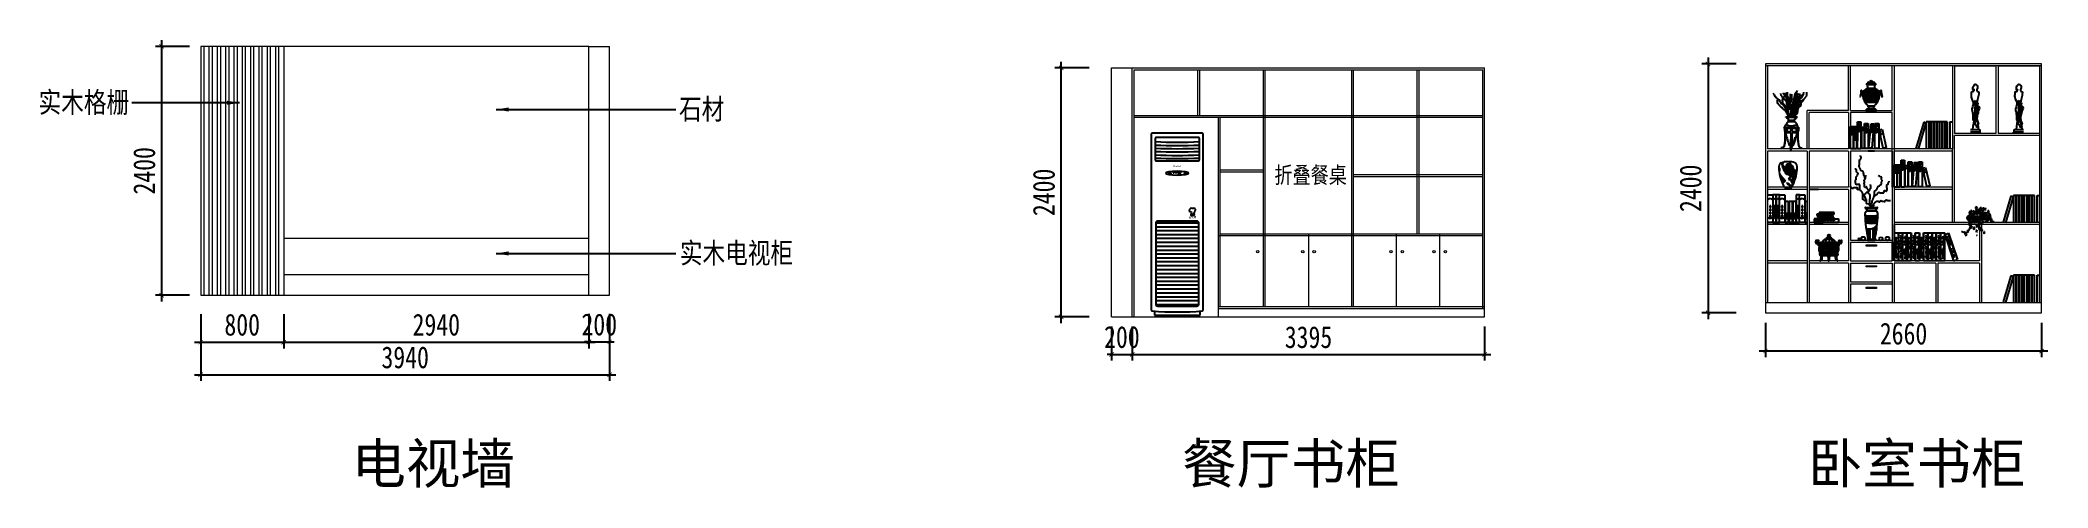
# Model space of a CAD drawing. Header units: millimetres. Extents: x 757294 to 891425, y -262592 to 287632.
# Drawn here: x 823758 to 843101, y -224832 to -220515 of the extents above; entities that cross this region are included whole.
import ezdxf

# ---------------------------------------------------------------- set-up
doc = ezdxf.new("R2010")
doc.units = ezdxf.units.MM
doc.header["$LTSCALE"] = 4
for name, color, linetype in [('t', 3, 'Continuous'), ('家具内线', 8, 'Continuous'), ('家具外线', 4, 'Continuous')]:
    doc.layers.add(name, color=color, linetype=linetype)
doc.layers.add('家具外轮廓线', color=3, linetype='Continuous', lineweight=15)
doc.styles.add('-黑体', font='simhei.ttf', dxfattribs={"width": 0.8})
doc.styles.add('st', font='simhei.ttf', dxfattribs={"width": 0.8})
doc.styles.get("Standard").update_dxf_attribs({"font": 'txt', "bigfont": 'gbcbig.shx'})
doc.styles.add('STYLE2', font='simhei.ttf')
doc.styles.add('STYLE5', font='dutchi.ttf')
doc.styles.add('黑体', font='simhei.ttf')
doc.dimstyles.new('标注60', dxfattribs={"dimscale": 60, "dimtxt": 1.5, "dimasz": 1, "dimexe": 1, "dimexo": 3, "dimgap": 1, "dimtad": 1, "dimdec": 0, "dimdsep": 46, "dimtxsty": 'st', "dimcen": 2.5, "dimdle": 1, "dimclrd": 1, "dimclre": 1, "dimclrt": 3, "dimadec": 0, "dimazin": 0, "dimtfac": 1, "dimtdec": 0, "dimtix": 1, "dimtmove": 2, "dimatfit": 3, "dimfxl": 1, "dimtolj": 1, "dimtzin": 0, "dimarcsym": 0})
doc.dimstyles.new('立面尺寸标注', dxfattribs={"dimscale": 60, "dimtxt": 3.5, "dimasz": 0.7, "dimexe": 1, "dimexo": 0.5, "dimgap": 1, "dimtad": 1, "dimdec": 0, "dimdsep": 46, "dimtxsty": '-黑体', "dimblk": 'ARCHTICK', "dimcen": 2.5, "dimdle": 1, "dimclrd": 1, "dimclre": 1, "dimclrt": 3, "dimadec": 0, "dimazin": 0, "dimtfac": 1, "dimtdec": 0, "dimtix": 1, "dimtmove": 2, "dimatfit": 3, "dimfxl": 4.5, "dimfxlon": 1, "dimtolj": 1, "dimtzin": 0, "dimarcsym": 0})

msp = doc.modelspace()

# ---------------------------------------------------------------- texts
at = {"char_height": 384.615, "attachment_point": 1}
for s, insert in [('{\\fSimSun|b0|i0|c134|p2;电视墙}', (826757.3, -224405)), ('{\\fSimSun|b0|i0|c134|p2;餐厅书柜}', (834760.6, -224405)), ('{\\fSimSun|b0|i0|c134|p2;卧室书柜}', (840788.5, -224405))]:
    msp.add_mtext_dynamic_manual_height_columns(s, width=2160.309, gutter_width=12.5, heights=[0], dxfattribs=dict(at, insert=insert)).dxf.set("width", 4320.618)
at = {"layer": 't', "color": 3, "style": 'st'}
for s, insert, char_height, width, attachment_point in [('实木格栅', (823742.8, -221236.6), 200, 4.68389771413058e-11, 7), ('石材', (830350, -221301.3), 200, 4.68389771413058e-11, 9), ('折叠餐桌', (836347.9, -221912.7), 160, 3.747118171304465e-11, 9), ('实木电视柜', (831012.6, -222689.5), 200, 4.68389771413058e-11, 9)]:
    msp.add_mtext(s, dxfattribs=dict(at, insert=insert, char_height=char_height, width=width, attachment_point=attachment_point))
at = {"layer": '家具内线', "style": '黑体', "flags": 9}
for tag, s in [('YSIZE', '500'), ('XSIZE', '0')]:
    msp.add_attdef(tag, (841224.8, -221781.6), s, height=0.52, dxfattribs=at)

# ---------------------------------------------------------------- blocks, each defined once
blk = doc.blocks.new('_ArchTick')
at = {"color": 0, "linetype": 'ByBlock', "const_width": 0.15}
blk.add_lwpolyline([(-0.5, -0.5), (0.5, 0.5)], dxfattribs=at)
blk = doc.blocks.new('*D327')
at = {"layer": 'Defpoints', "color": 0, "ltscale": 5}
for p in [(825305, -222975), (826105, -222975), (826105, -223427)]:
    blk.add_point(p, dxfattribs=at)
at = {"layer": '家具外轮廓线', "color": 1, "lineweight": -2, "ltscale": 5}
for p, q in [((825305, -223157), (825305, -223487)), ((826105, -223157), (826105, -223487)), ((825245, -223427), (826165, -223427))]:
    blk.add_line(p, q, dxfattribs=at)
at = {"layer": '家具外轮廓线', "color": 1, "lineweight": -2, "ltscale": 5, "xscale": 42, "yscale": 42, "zscale": 42, "rotation": 180}
blk.add_blockref('_ArchTick', (825305, -223427), dxfattribs=at)
at = {"layer": '家具外轮廓线', "color": 1, "lineweight": -2, "ltscale": 5, "xscale": 42, "yscale": 42, "zscale": 42}
blk.add_blockref('_ArchTick', (826105, -223427), dxfattribs=at)
at = {"layer": '家具外轮廓线', "color": 3, "ltscale": 5, "insert": (825705, -223260), "char_height": 210, "attachment_point": 5, "style": '-黑体'}
blk.add_mtext('\\A1;800', dxfattribs=at)
blk = doc.blocks.new('*D328')
at = {"layer": 'Defpoints', "color": 0, "ltscale": 5}
for p in [(826105, -222975), (829045, -222975), (829045, -223427)]:
    blk.add_point(p, dxfattribs=at)
at = {"layer": '家具外轮廓线', "color": 1, "lineweight": -2, "ltscale": 5}
for p, q in [((826105, -223157), (826105, -223487)), ((829045, -223157), (829045, -223487)), ((826045, -223427), (829105, -223427))]:
    blk.add_line(p, q, dxfattribs=at)
at = {"layer": '家具外轮廓线', "color": 1, "lineweight": -2, "ltscale": 5, "xscale": 42, "yscale": 42, "zscale": 42, "rotation": 180}
blk.add_blockref('_ArchTick', (826105, -223427), dxfattribs=at)
at = {"layer": '家具外轮廓线', "color": 1, "lineweight": -2, "ltscale": 5, "xscale": 42, "yscale": 42, "zscale": 42}
blk.add_blockref('_ArchTick', (829045, -223427), dxfattribs=at)
at = {"layer": '家具外轮廓线', "color": 3, "ltscale": 5, "insert": (827575, -223260), "char_height": 210, "attachment_point": 5, "style": '-黑体'}
blk.add_mtext('\\A1;2940', dxfattribs=at)
blk = doc.blocks.new('*D329')
at = {"layer": 'Defpoints', "color": 0, "ltscale": 5}
for p in [(829045, -222975), (829245, -222975), (829245, -223424)]:
    blk.add_point(p, dxfattribs=at)
at = {"layer": '家具外轮廓线', "color": 1, "lineweight": -2, "ltscale": 5}
for p, q in [((829045, -223154), (829045, -223484)), ((829245, -223154), (829245, -223484)), ((829045, -223424), (829003, -223424)), ((829045, -223424), (829245, -223424)), ((829245, -223424), (829287, -223424))]:
    blk.add_line(p, q, dxfattribs=at)
at = {"layer": '家具外轮廓线', "color": 1, "lineweight": -2, "ltscale": 5, "xscale": 42, "yscale": 42, "zscale": 42}
blk.add_blockref('_ArchTick', (829045, -223424), dxfattribs=at)
at = {"layer": '家具外轮廓线', "color": 1, "lineweight": -2, "ltscale": 5, "xscale": 42, "yscale": 42, "zscale": 42, "rotation": 180}
blk.add_blockref('_ArchTick', (829245, -223424), dxfattribs=at)
at = {"layer": '家具外轮廓线', "color": 3, "ltscale": 5, "insert": (829145, -223258), "char_height": 210, "attachment_point": 5, "style": '-黑体'}
blk.add_mtext('\\A1;200', dxfattribs=at)
blk = doc.blocks.new('*D330')
at = {"layer": 'Defpoints', "color": 0, "ltscale": 5}
for p in [(825305, -222975), (829245, -222975), (829245, -223741)]:
    blk.add_point(p, dxfattribs=at)
at = {"layer": '家具外轮廓线', "color": 1, "lineweight": -2, "ltscale": 5}
for p, q in [((825305, -223471), (825305, -223801)), ((829245, -223471), (829245, -223801)), ((825245, -223741), (829305, -223741))]:
    blk.add_line(p, q, dxfattribs=at)
at = {"layer": '家具外轮廓线', "color": 1, "lineweight": -2, "ltscale": 5, "xscale": 42, "yscale": 42, "zscale": 42, "rotation": 180}
blk.add_blockref('_ArchTick', (825305, -223741), dxfattribs=at)
at = {"layer": '家具外轮廓线', "color": 1, "lineweight": -2, "ltscale": 5, "xscale": 42, "yscale": 42, "zscale": 42}
blk.add_blockref('_ArchTick', (829245, -223741), dxfattribs=at)
at = {"layer": '家具外轮廓线', "color": 3, "ltscale": 5, "insert": (827275, -223575), "char_height": 210, "attachment_point": 5, "style": '-黑体'}
blk.add_mtext('\\A1;3940', dxfattribs=at)
blk = doc.blocks.new('*D331')
at = {"layer": 'Defpoints', "color": 0, "ltscale": 5}
for p in [(825305, -220575), (824928, -222975), (825305, -222975)]:
    blk.add_point(p, dxfattribs=at)
at = {"layer": '家具外轮廓线', "color": 1, "lineweight": -2, "ltscale": 5}
for p, q in [((825198, -220575), (824868, -220575)), ((824928, -220515), (824928, -223035)), ((825198, -222975), (824868, -222975))]:
    blk.add_line(p, q, dxfattribs=at)
at = {"layer": '家具外轮廓线', "color": 1, "lineweight": -2, "ltscale": 5, "xscale": 42, "yscale": 42, "zscale": 42}
for p, rotation in [((824928, -220575), 90), ((824928, -222975), 270)]:
    blk.add_blockref('_ArchTick', p, dxfattribs=dict(at, rotation=rotation))
at = {"layer": '家具外轮廓线', "color": 3, "ltscale": 5, "insert": (824762, -221775), "char_height": 210, "attachment_point": 5, "rotation": 90, "style": '-黑体'}
blk.add_mtext('\\A1;2400', dxfattribs=at)
blk = doc.blocks.new('MK-DJ-0031')
at = {"layer": '家具内线'}
for p, q in [((21768, 20203), (21768, 19999)), ((22183, 20213), (21778, 20213)), ((22193, 19999), (22193, 20203)), ((21778, 19989), (22183, 19989)), ((21939, 19882), (21939, 19874)), ((21948, 19882), (21939, 19882)), ((21939, 19874), (21948, 19874)), ((21948, 19874), (21948, 19882)), ((21955, 19882), (21955, 19874)), ((21964, 19882), (21955, 19882)), ((21955, 19874), (21964, 19874)), ((21964, 19874), (21964, 19882)), ((21971, 19882), (21971, 19874)), ((21980, 19882), (21971, 19882)), ((21971, 19874), (21980, 19874)), ((21980, 19874), (21980, 19882)), ((21987, 19882), (21987, 19874)), ((21996, 19882), (21987, 19882)), ((21987, 19874), (21996, 19874)), ((21987, 19865), (21987, 19856)), ((22013, 19865), (21987, 19865)), ((21987, 19856), (22013, 19856)), ((21996, 19874), (21996, 19882)), ((22004, 19882), (22004, 19874)), ((22013, 19882), (22004, 19882)), ((22004, 19874), (22013, 19874)), ((22013, 19874), (22013, 19882)), ((22013, 19856), (22013, 19865)), ((21772, 19388), (21772, 18609)), ((21772, 19354), (22188, 19354)), ((21773, 19392), (22188, 19392)), ((22168, 19408), (21792, 19408)), ((22188, 18609), (22188, 19388)), ((21772, 19317), (22188, 19317)), ((21772, 19279), (22188, 19279)), ((21772, 19242), (22188, 19242)), ((21772, 19204), (22188, 19204)), ((21772, 19167), (22188, 19167)), ((21772, 19129), (22188, 19129)), ((21772, 19092), (22188, 19092)), ((21772, 19054), (22188, 19054)), ((21772, 19017), (22188, 19017)), ((21772, 18979), (22188, 18979)), ((21772, 18942), (22188, 18942)), ((21772, 18904), (22188, 18904)), ((21772, 18867), (22188, 18867)), ((21772, 18829), (22188, 18829)), ((21772, 18792), (22188, 18792)), ((21772, 18754), (22188, 18754)), ((21772, 18717), (22188, 18717)), ((21772, 18679), (22188, 18679)), ((21772, 18642), (22188, 18642)), ((21773, 18604), (22188, 18604)), ((21792, 18589), (22168, 18589))]:
    blk.add_line(p, q, dxfattribs=at)
for centre, radius, start, end in [((21778, 20203), 10, 90, 180), ((21980, 24701), 4532, 267.3082, 272.6918), ((21980, 24668), 4532, 267.3082, 272.6918), ((22183, 20203), 10, 0, 90), ((21980, 24638), 4532, 267.3082, 272.6918), ((21980, 24607), 4532, 267.3082, 272.6918), ((21980, 24573), 4532, 267.3082, 272.6918), ((21980, 24543), 4532, 267.3082, 272.6918), ((21778, 19999), 10, 180, 270), ((22183, 19999), 10, 270, 0), ((21792, 19388), 20, 90, 180), ((22168, 19388), 20, 0, 90), ((21792, 18609), 20, 180, 270), ((22168, 18609), 20, 270, 0)]:
    blk.add_arc(centre, radius, start, end, dxfattribs=at)
for centre, major_axis, ratio in [((21979, 19870), (-110, 0), 0.204808), ((21907, 19868), (-12.6, 0), 0.261538), ((22057, 19868), (-12.5, 0), 0.340271)]:
    blk.add_ellipse(centre, major_axis=major_axis, ratio=ratio, dxfattribs=at)
at = {"layer": '家具外线'}
for p, q in [((21730, 20247), (21730, 18552)), ((22220, 20257), (21740, 20257)), ((22230, 18552), (22230, 20247)), ((22095, 19516), (22093, 19510)), ((22093, 19510), (22095, 19504)), ((22102, 19523), (22095, 19516)), ((22095, 19504), (22104, 19502)), ((22107, 19529), (22102, 19523)), ((22104, 19502), (22115, 19497)), ((22118, 19534), (22107, 19529)), ((22112, 19471), (22110, 19466)), ((22110, 19466), (22112, 19463)), ((22113, 19479), (22112, 19471)), ((22112, 19463), (22118, 19463)), ((22117, 19489), (22113, 19479)), ((22115, 19497), (22117, 19489)), ((22124, 19531), (22118, 19534)), ((22118, 19470), (22121, 19473)), ((22119, 19464), (22118, 19470)), ((22118, 19463), (22119, 19464)), ((22121, 19473), (22122, 19475)), ((22122, 19475), (22124, 19474)), ((22129, 19528), (22124, 19531)), ((22124, 19474), (22124, 19466)), ((22124, 19466), (22125, 19464)), ((22125, 19464), (22132, 19464)), ((22132, 19531), (22129, 19528)), ((22143, 19533), (22132, 19531)), ((22132, 19464), (22133, 19465)), ((22133, 19481), (22136, 19479)), ((22133, 19478), (22133, 19481)), ((22133, 19470), (22133, 19478)), ((22133, 19465), (22133, 19470)), ((22136, 19479), (22136, 19473)), ((22136, 19473), (22138, 19467)), ((22138, 19467), (22138, 19464)), ((22138, 19464), (22143, 19463)), ((22150, 19530), (22143, 19533)), ((22143, 19463), (22145, 19465)), ((22144, 19491), (22148, 19494)), ((22144, 19477), (22144, 19491)), ((22145, 19465), (22144, 19477)), ((22146, 19505), (22151, 19508)), ((22149, 19501), (22146, 19505)), ((22148, 19494), (22149, 19501)), ((22155, 19523), (22150, 19530)), ((22151, 19508), (22155, 19514)), ((22155, 19514), (22155, 19523)), ((21760, 18540), (21760, 18502)), ((21760, 18502), (22200, 18502)), ((22200, 18502), (22200, 18540))]:
    blk.add_line(p, q, dxfattribs=at)
for centre, radius, start, end in [((21740, 20247), 10, 90, 180), ((22220, 20247), 10, 0, 90), ((21740, 18552), 10, 180, 265.5883), ((21980, 21662), 3130, 265.5883, 274.4117), ((22220, 18552), 10, 274.4117, 360)]:
    blk.add_arc(centre, radius, start, end, dxfattribs=at)
at = {"layer": '家具内线', "style": 'STYLE2'}
blk.add_text('Haier', height=20, dxfattribs=at).set_placement((21944, 19929))
at = {"layer": '家具内线', "style": 'STYLE5', "width": 0.85}
blk.add_text('金元帅', height=20, dxfattribs=at).set_placement((22091, 19437))
blk = doc.blocks.new('*D413')
at = {"layer": 'Defpoints', "color": 0, "ltscale": 5}
for p in [(834280, -223183), (837675, -223183), (837675, -223545)]:
    blk.add_point(p, dxfattribs=at)
at = {"layer": '家具外轮廓线', "color": 1, "lineweight": -2, "ltscale": 5}
for p, q in [((834280, -223275), (834280, -223605)), ((837675, -223275), (837675, -223605)), ((834220, -223545), (837735, -223545))]:
    blk.add_line(p, q, dxfattribs=at)
at = {"layer": '家具外轮廓线', "color": 1, "lineweight": -2, "ltscale": 5, "xscale": 42, "yscale": 42, "zscale": 42, "rotation": 180}
blk.add_blockref('_ArchTick', (834280, -223545), dxfattribs=at)
at = {"layer": '家具外轮廓线', "color": 1, "lineweight": -2, "ltscale": 5, "xscale": 42, "yscale": 42, "zscale": 42}
blk.add_blockref('_ArchTick', (837675, -223545), dxfattribs=at)
at = {"layer": '家具外轮廓线', "color": 3, "ltscale": 5, "insert": (835978, -223380), "char_height": 210, "attachment_point": 5, "style": '-黑体'}
blk.add_mtext('\\A1;3395', dxfattribs=at)
blk = doc.blocks.new('*D414')
at = {"layer": 'Defpoints', "color": 0, "ltscale": 5}
for p in [(834080, -223183), (834280, -223183), (834280, -223545)]:
    blk.add_point(p, dxfattribs=at)
at = {"layer": '家具外轮廓线', "color": 1, "lineweight": -2, "ltscale": 5}
for p, q in [((834080, -223275), (834080, -223605)), ((834280, -223275), (834280, -223605)), ((834080, -223545), (834038, -223545)), ((834080, -223545), (834280, -223545)), ((834280, -223545), (834322, -223545))]:
    blk.add_line(p, q, dxfattribs=at)
at = {"layer": '家具外轮廓线', "color": 1, "lineweight": -2, "ltscale": 5, "xscale": 42, "yscale": 42, "zscale": 42}
blk.add_blockref('_ArchTick', (834080, -223545), dxfattribs=at)
at = {"layer": '家具外轮廓线', "color": 1, "lineweight": -2, "ltscale": 5, "xscale": 42, "yscale": 42, "zscale": 42, "rotation": 180}
blk.add_blockref('_ArchTick', (834280, -223545), dxfattribs=at)
at = {"layer": '家具外轮廓线', "color": 3, "ltscale": 5, "insert": (834180, -223379), "char_height": 210, "attachment_point": 5, "style": '-黑体'}
blk.add_mtext('\\A1;200', dxfattribs=at)
blk = doc.blocks.new('*D415')
at = {"layer": 'Defpoints', "color": 0, "ltscale": 5}
for p in [(833595, -220783), (834080, -220783), (834080, -223183)]:
    blk.add_point(p, dxfattribs=at)
at = {"layer": '家具外轮廓线', "color": 1, "lineweight": -2, "ltscale": 5}
for p, q in [((833865, -220783), (833535, -220783)), ((833595, -223243), (833595, -220723)), ((833865, -223183), (833535, -223183))]:
    blk.add_line(p, q, dxfattribs=at)
at = {"layer": '家具外轮廓线', "color": 1, "lineweight": -2, "ltscale": 5, "xscale": 42, "yscale": 42, "zscale": 42}
for p, rotation in [((833595, -220783), 90), ((833595, -223183), 270)]:
    blk.add_blockref('_ArchTick', p, dxfattribs=dict(at, rotation=rotation))
at = {"layer": '家具外轮廓线', "color": 3, "ltscale": 5, "insert": (833429, -221983), "char_height": 210, "attachment_point": 5, "rotation": 90, "style": '-黑体'}
blk.add_mtext('\\A1;2400', dxfattribs=at)
blk = doc.blocks.new('4')
at = {"layer": '家具内线'}
for p, q in [((94656, 7234), (94654, 7233)), ((94657, 7233), (94656, 7234)), ((94693, 7217), (94692, 7216)), ((94692, 7216), (94693, 7216)), ((94694, 7218), (94693, 7217)), ((94693, 7216), (94694, 7215)), ((94694, 7225), (94695, 7224)), ((94695, 7220), (94694, 7218)), ((94695, 7224), (94696, 7222)), ((94696, 7222), (94695, 7220)), ((94697, 7222), (94699, 7222)), ((94698, 7220), (94699, 7220)), ((94699, 7222), (94701, 7221)), ((94699, 7220), (94700, 7220)), ((94715, 7231), (94714, 7231)), ((94715, 7232), (94715, 7231)), ((94717, 7232), (94715, 7232)), ((94647, 7139), (94638, 7148)), ((94652, 7132), (94647, 7139)), ((94656, 7125), (94652, 7132)), ((94654, 7098), (94658, 7096)), ((94662, 7117), (94656, 7125)), ((94658, 7096), (94663, 7098)), ((94665, 7112), (94662, 7117)), ((94663, 7098), (94665, 7101)), ((94665, 7106), (94665, 7112)), ((94665, 7101), (94665, 7106)), ((94669, 7209), (94667, 7213)), ((94671, 7204), (94669, 7209)), ((94672, 7200), (94671, 7204)), ((94673, 7193), (94672, 7200)), ((94675, 7185), (94673, 7193)), ((94676, 7201), (94675, 7198)), ((94677, 7179), (94675, 7185)), ((94676, 7207), (94676, 7205)), ((94676, 7205), (94676, 7201)), ((94677, 7206), (94677, 7204)), ((94677, 7204), (94677, 7201)), ((94677, 7201), (94677, 7198)), ((94677, 7198), (94677, 7197)), ((94680, 7174), (94677, 7179)), ((94683, 7171), (94680, 7174)), ((94686, 7173), (94691, 7173)), ((94691, 7214), (94693, 7213)), ((94691, 7176), (94695, 7175)), ((94691, 7173), (94696, 7171)), ((94692, 7214), (94692, 7213)), ((94692, 7213), (94693, 7213)), ((94692, 7212), (94693, 7212)), ((94693, 7213), (94694, 7213)), ((94695, 7175), (94699, 7173)), ((94696, 7171), (94701, 7167)), ((94696, 7084), (94698, 7081)), ((94698, 7081), (94701, 7077)), ((94699, 7173), (94703, 7171)), ((94701, 7167), (94706, 7162)), ((94701, 7077), (94704, 7075)), ((94703, 7171), (94705, 7169)), ((94704, 7075), (94709, 7073)), ((94705, 7169), (94709, 7167)), ((94706, 7162), (94708, 7159)), ((94708, 7159), (94713, 7155)), ((94709, 7167), (94713, 7165)), ((94709, 7073), (94712, 7070)), ((94711, 7119), (94710, 7116)), ((94710, 7116), (94711, 7113)), ((94712, 7122), (94711, 7119)), ((94711, 7113), (94714, 7112)), ((94716, 7126), (94712, 7122)), ((94712, 7070), (94713, 7067)), ((94713, 7165), (94715, 7163)), ((94713, 7155), (94721, 7152)), ((94713, 7067), (94717, 7060)), ((94714, 7209), (94718, 7205)), ((94714, 7112), (94719, 7113)), ((94715, 7163), (94719, 7162)), ((94718, 7128), (94716, 7126)), ((94717, 7148), (94722, 7144)), ((94718, 7205), (94720, 7196)), ((94721, 7133), (94718, 7128)), ((94719, 7162), (94724, 7161)), ((94720, 7196), (94721, 7189)), ((94721, 7189), (94723, 7181)), ((94721, 7152), (94726, 7152)), ((94722, 7137), (94721, 7133)), ((94722, 7144), (94726, 7139)), ((94723, 7181), (94726, 7171)), ((94725, 7145), (94723, 7147)), ((94724, 7061), (94727, 7063)), ((94727, 7143), (94725, 7145)), ((94726, 7171), (94729, 7163)), ((94726, 7152), (94731, 7151)), ((94726, 7139), (94737, 7130)), ((94731, 7139), (94727, 7143)), ((94727, 7063), (94731, 7066)), ((94731, 7171), (94729, 7171)), ((94729, 7163), (94733, 7156)), ((94732, 7168), (94730, 7168)), ((94734, 7171), (94731, 7171)), ((94739, 7135), (94731, 7139)), ((94731, 7066), (94737, 7073)), ((94735, 7169), (94732, 7168)), ((94735, 7164), (94732, 7164)), ((94735, 7161), (94733, 7161)), ((94733, 7156), (94736, 7151)), ((94736, 7173), (94734, 7171)), ((94738, 7170), (94735, 7169)), ((94740, 7165), (94735, 7164)), ((94739, 7161), (94735, 7161)), ((94738, 7175), (94736, 7173)), ((94738, 7157), (94736, 7157)), ((94736, 7151), (94742, 7145)), ((94737, 7181), (94739, 7179)), ((94737, 7130), (94739, 7128)), ((94737, 7073), (94741, 7083)), ((94739, 7179), (94738, 7175)), ((94740, 7171), (94738, 7170)), ((94741, 7157), (94738, 7157)), ((94741, 7162), (94739, 7161)), ((94744, 7135), (94739, 7135)), ((94739, 7098), (94740, 7102)), ((94741, 7173), (94740, 7171)), ((94742, 7167), (94740, 7165)), ((94741, 7180), (94743, 7179)), ((94743, 7175), (94741, 7173)), ((94744, 7163), (94741, 7162)), ((94743, 7158), (94741, 7157)), ((94741, 7083), (94743, 7089)), ((94744, 7169), (94742, 7167)), ((94742, 7145), (94746, 7141)), ((94742, 7124), (94744, 7119)), ((94743, 7081), (94742, 7076)), ((94743, 7179), (94743, 7175)), ((94746, 7160), (94743, 7158)), ((94743, 7127), (94747, 7120)), ((94744, 7089), (94743, 7081)), ((94745, 7170), (94744, 7169)), ((94746, 7164), (94744, 7163)), ((94749, 7134), (94744, 7135)), ((94744, 7119), (94745, 7115)), ((94747, 7098), (94744, 7089)), ((94746, 7174), (94745, 7170)), ((94745, 7115), (94746, 7108)), ((94746, 7100), (94745, 7094)), ((94747, 7092), (94745, 7084)), ((94745, 7084), (94745, 7083)), ((94746, 7177), (94746, 7174)), ((94748, 7166), (94746, 7164)), ((94748, 7162), (94746, 7160)), ((94746, 7141), (94750, 7136)), ((94746, 7108), (94746, 7100)), ((94747, 7120), (94748, 7108)), ((94748, 7108), (94747, 7098)), ((94750, 7101), (94747, 7092)), ((94750, 7168), (94748, 7166)), ((94751, 7164), (94748, 7162)), ((94751, 7135), (94749, 7134)), ((94750, 7175), (94750, 7172)), ((94750, 7172), (94750, 7168)), ((94750, 7136), (94756, 7132)), ((94751, 7109), (94750, 7101)), ((94752, 7167), (94751, 7164)), ((94751, 7135), (94753, 7128)), ((94753, 7119), (94751, 7109)), ((94753, 7170), (94752, 7167)), ((94753, 7170), (94756, 7165)), ((94754, 7140), (94753, 7139)), ((94753, 7128), (94753, 7119)), ((94755, 7145), (94754, 7140)), ((94756, 7154), (94755, 7148)), ((94755, 7148), (94755, 7145)), ((94756, 7165), (94756, 7160)), ((94756, 7160), (94756, 7154)), ((94756, 7132), (94760, 7128)), ((94760, 7135), (94760, 7135)), ((94760, 7128), (94760, 7126)), ((94717, 7060), (94720, 7059)), ((94720, 7059), (94724, 7061))]:
    blk.add_line(p, q, dxfattribs=at)
at = {"layer": '家具内线', "extrusion": (0, 0, -1)}
for centre, major_axis in [((94697, 7223), (0, 0.75)), ((94686, 7202), (0, 0.969)), ((94687, 7192), (0, 1.21)), ((94698, 7185), (0, 1.21)), ((94710, 7190), (0, 1.21))]:
    blk.add_ellipse(centre, major_axis=major_axis, ratio=0.992754, dxfattribs=at)
at = {"layer": '家具外线'}
for p, q in [((94650, 7235), (94650, 7233)), ((94650, 7235), (94651, 7235)), ((94650, 7233), (94650, 7231)), ((94650, 7231), (94652, 7231)), ((94651, 7235), (94651, 7233)), ((94651, 7233), (94652, 7233)), ((94652, 7235), (94653, 7236)), ((94652, 7234), (94652, 7235)), ((94652, 7233), (94652, 7234)), ((94652, 7233), (94652, 7233)), ((94652, 7231), (94654, 7232)), ((94655, 7230), (94652, 7227)), ((94652, 7227), (94652, 7225)), ((94652, 7225), (94656, 7226)), ((94653, 7236), (94654, 7237)), ((94654, 7236), (94653, 7235)), ((94653, 7235), (94653, 7234)), ((94653, 7234), (94653, 7233)), ((94655, 7237), (94654, 7236)), ((94654, 7237), (94654, 7236)), ((94654, 7232), (94655, 7231)), ((94656, 7238), (94655, 7237)), ((94655, 7237), (94655, 7235)), ((94656, 7237), (94655, 7237)), ((94655, 7235), (94656, 7234)), ((94655, 7231), (94656, 7230)), ((94657, 7229), (94655, 7230)), ((94657, 7238), (94656, 7238)), ((94656, 7237), (94657, 7238)), ((94656, 7236), (94656, 7237)), ((94657, 7235), (94656, 7236)), ((94656, 7234), (94657, 7234)), ((94656, 7226), (94657, 7227)), ((94656, 7226), (94656, 7221)), ((94656, 7221), (94656, 7216)), ((94656, 7216), (94657, 7211)), ((94657, 7238), (94657, 7238)), ((94657, 7237), (94658, 7236)), ((94657, 7237), (94657, 7237)), ((94658, 7237), (94657, 7237)), ((94658, 7235), (94657, 7235)), ((94659, 7230), (94657, 7229)), ((94657, 7227), (94661, 7228)), ((94661, 7237), (94658, 7237)), ((94658, 7236), (94658, 7235)), ((94661, 7233), (94659, 7230)), ((94662, 7236), (94661, 7237)), ((94661, 7234), (94662, 7236)), ((94662, 7234), (94661, 7233)), ((94661, 7228), (94663, 7231)), ((94662, 7225), (94661, 7228)), ((94665, 7236), (94662, 7234)), ((94662, 7221), (94662, 7225)), ((94664, 7218), (94662, 7221)), ((94663, 7231), (94665, 7234)), ((94664, 7218), (94663, 7215)), ((94663, 7215), (94663, 7214)), ((94666, 7216), (94664, 7218)), ((94665, 7234), (94665, 7236)), ((94667, 7213), (94666, 7216)), ((94731, 7246), (94673, 7246)), ((94689, 7217), (94688, 7214)), ((94690, 7220), (94689, 7217)), ((94691, 7222), (94690, 7220)), ((94692, 7223), (94691, 7222)), ((94692, 7226), (94693, 7228)), ((94692, 7226), (94692, 7224)), ((94692, 7226), (94696, 7226)), ((94692, 7224), (94693, 7222)), ((94693, 7228), (94697, 7230)), ((94693, 7222), (94693, 7222)), ((94696, 7226), (94700, 7226)), ((94697, 7230), (94701, 7231)), ((94700, 7226), (94702, 7225)), ((94701, 7231), (94705, 7231)), ((94702, 7225), (94704, 7222)), ((94703, 7217), (94706, 7220)), ((94704, 7218), (94703, 7217)), ((94704, 7222), (94704, 7218)), ((94705, 7231), (94709, 7229)), ((94705, 7217), (94707, 7219)), ((94706, 7220), (94708, 7221)), ((94707, 7216), (94706, 7213)), ((94707, 7219), (94708, 7217)), ((94708, 7217), (94707, 7216)), ((94708, 7221), (94710, 7221)), ((94709, 7233), (94711, 7234)), ((94709, 7233), (94711, 7232)), ((94709, 7229), (94711, 7226)), ((94711, 7220), (94709, 7218)), ((94709, 7218), (94709, 7216)), ((94709, 7216), (94709, 7213)), ((94710, 7221), (94710, 7220)), ((94711, 7234), (94713, 7235)), ((94711, 7234), (94712, 7233)), ((94711, 7234), (94712, 7234)), ((94711, 7232), (94712, 7231)), ((94711, 7226), (94712, 7223)), ((94712, 7223), (94711, 7220)), ((94712, 7234), (94713, 7234)), ((94712, 7233), (94713, 7232)), ((94712, 7231), (94713, 7228)), ((94713, 7235), (94715, 7234)), ((94713, 7234), (94714, 7233)), ((94713, 7233), (94713, 7233)), ((94713, 7232), (94713, 7233)), ((94713, 7232), (94714, 7231)), ((94714, 7231), (94713, 7232)), ((94713, 7228), (94714, 7227)), ((94714, 7235), (94716, 7235)), ((94714, 7233), (94715, 7233)), ((94714, 7227), (94716, 7226)), ((94715, 7234), (94716, 7234)), ((94715, 7233), (94715, 7232)), ((94717, 7226), (94715, 7225)), ((94715, 7225), (94715, 7224)), ((94715, 7224), (94715, 7222)), ((94715, 7222), (94717, 7221)), ((94716, 7235), (94717, 7235)), ((94716, 7234), (94717, 7233)), ((94716, 7226), (94718, 7225)), ((94717, 7235), (94718, 7233)), ((94717, 7235), (94718, 7235)), ((94717, 7221), (94718, 7222)), ((94718, 7235), (94719, 7235)), ((94718, 7225), (94720, 7226)), ((94718, 7222), (94719, 7223)), ((94719, 7235), (94720, 7234)), ((94720, 7233), (94719, 7232)), ((94719, 7232), (94719, 7230)), ((94719, 7230), (94719, 7228)), ((94719, 7228), (94721, 7227)), ((94719, 7223), (94721, 7223)), ((94721, 7222), (94719, 7223)), ((94720, 7234), (94720, 7233)), ((94720, 7226), (94721, 7227)), ((94721, 7229), (94721, 7227)), ((94722, 7229), (94721, 7229)), ((94721, 7227), (94721, 7227)), ((94721, 7227), (94721, 7227)), ((94721, 7223), (94722, 7223)), ((94722, 7220), (94721, 7222)), ((94724, 7228), (94722, 7229)), ((94722, 7223), (94724, 7223)), ((94724, 7218), (94722, 7220)), ((94726, 7226), (94724, 7228)), ((94724, 7223), (94725, 7224)), ((94726, 7216), (94724, 7218)), ((94725, 7224), (94726, 7226)), ((94727, 7222), (94725, 7224)), ((94728, 7212), (94726, 7216)), ((94732, 7218), (94727, 7222)), ((94737, 7212), (94732, 7218)), ((94632, 7206), (94637, 7198)), ((94633, 7198), (94635, 7193)), ((94634, 7182), (94633, 7182)), ((94636, 7178), (94633, 7177)), ((94635, 7188), (94634, 7185)), ((94634, 7185), (94634, 7182)), ((94635, 7193), (94635, 7188)), ((94638, 7186), (94636, 7178)), ((94637, 7198), (94638, 7186)), ((94637, 7156), (94643, 7148)), ((94639, 7144), (94643, 7137)), ((94643, 7148), (94651, 7137)), ((94643, 7137), (94650, 7128)), ((94650, 7128), (94656, 7119)), ((94651, 7137), (94658, 7129)), ((94656, 7099), (94653, 7100)), ((94662, 7092), (94654, 7095)), ((94656, 7119), (94660, 7111)), ((94658, 7100), (94656, 7099)), ((94657, 7211), (94659, 7207)), ((94658, 7129), (94668, 7119)), ((94660, 7105), (94658, 7100)), ((94659, 7207), (94662, 7205)), ((94660, 7111), (94660, 7105)), ((94661, 7205), (94661, 7201)), ((94661, 7201), (94663, 7197)), ((94662, 7205), (94665, 7202)), ((94669, 7091), (94662, 7092)), ((94663, 7214), (94664, 7211)), ((94663, 7197), (94666, 7194)), ((94664, 7211), (94665, 7207)), ((94665, 7207), (94666, 7200)), ((94666, 7200), (94666, 7194)), ((94666, 7194), (94667, 7187)), ((94670, 7213), (94667, 7213)), ((94667, 7187), (94670, 7180)), ((94670, 7211), (94668, 7213)), ((94668, 7119), (94675, 7109)), ((94675, 7093), (94669, 7091)), ((94671, 7211), (94670, 7213)), ((94673, 7207), (94670, 7211)), ((94670, 7180), (94673, 7174)), ((94672, 7210), (94671, 7211)), ((94673, 7208), (94672, 7210)), ((94675, 7207), (94673, 7208)), ((94674, 7202), (94673, 7207)), ((94673, 7174), (94677, 7170)), ((94675, 7198), (94674, 7202)), ((94677, 7206), (94675, 7207)), ((94676, 7192), (94675, 7198)), ((94675, 7109), (94679, 7099)), ((94679, 7099), (94675, 7093)), ((94678, 7187), (94676, 7192)), ((94677, 7206), (94677, 7206)), ((94678, 7206), (94677, 7206)), ((94677, 7197), (94678, 7197)), ((94677, 7170), (94679, 7167)), ((94679, 7206), (94678, 7206)), ((94680, 7202), (94678, 7196)), ((94678, 7196), (94681, 7195)), ((94679, 7182), (94678, 7187)), ((94680, 7207), (94679, 7206)), ((94679, 7206), (94680, 7202)), ((94681, 7178), (94679, 7182)), ((94681, 7170), (94679, 7166)), ((94679, 7166), (94681, 7160)), ((94683, 7209), (94680, 7207)), ((94681, 7195), (94685, 7194)), ((94682, 7175), (94681, 7178)), ((94686, 7173), (94681, 7170)), ((94681, 7160), (94687, 7155)), ((94684, 7172), (94682, 7175)), ((94687, 7209), (94683, 7209)), ((94683, 7171), (94685, 7167)), ((94685, 7167), (94692, 7161)), ((94692, 7176), (94686, 7173)), ((94690, 7209), (94687, 7209)), ((94687, 7155), (94694, 7153)), ((94688, 7214), (94689, 7212)), ((94689, 7203), (94688, 7199)), ((94688, 7199), (94689, 7195)), ((94689, 7212), (94690, 7209)), ((94690, 7206), (94689, 7203)), ((94689, 7195), (94692, 7191)), ((94690, 7209), (94693, 7208)), ((94692, 7208), (94690, 7206)), ((94691, 7205), (94690, 7200)), ((94690, 7200), (94690, 7197)), ((94690, 7197), (94693, 7193)), ((94693, 7207), (94691, 7205)), ((94691, 7192), (94692, 7189)), ((94692, 7191), (94695, 7190)), ((94692, 7189), (94695, 7186)), ((94699, 7176), (94692, 7176)), ((94692, 7161), (94698, 7157)), ((94693, 7208), (94699, 7208)), ((94693, 7193), (94700, 7191)), ((94694, 7153), (94702, 7152)), ((94695, 7190), (94698, 7189)), ((94695, 7186), (94696, 7186)), ((94696, 7083), (94698, 7087)), ((94698, 7077), (94696, 7083)), ((94698, 7189), (94702, 7189)), ((94698, 7157), (94703, 7153)), ((94698, 7087), (94698, 7083)), ((94698, 7083), (94701, 7081)), ((94703, 7071), (94698, 7077)), ((94699, 7208), (94702, 7210)), ((94699, 7182), (94703, 7182)), ((94704, 7176), (94699, 7176)), ((94701, 7207), (94700, 7206)), ((94700, 7206), (94701, 7203)), ((94700, 7191), (94706, 7193)), ((94702, 7209), (94701, 7207)), ((94701, 7203), (94704, 7202)), ((94701, 7183), (94705, 7184)), ((94701, 7081), (94705, 7079)), ((94703, 7208), (94702, 7206)), ((94704, 7207), (94702, 7207)), ((94702, 7206), (94702, 7204)), ((94702, 7204), (94705, 7204)), ((94702, 7189), (94705, 7190)), ((94702, 7152), (94706, 7153)), ((94703, 7182), (94704, 7182)), ((94703, 7153), (94712, 7150)), ((94703, 7152), (94709, 7146)), ((94709, 7070), (94703, 7071)), ((94705, 7208), (94704, 7207)), ((94704, 7202), (94707, 7202)), ((94704, 7182), (94707, 7180)), ((94710, 7174), (94704, 7176)), ((94705, 7209), (94705, 7208)), ((94707, 7209), (94705, 7209)), ((94706, 7206), (94705, 7208)), ((94705, 7204), (94706, 7205)), ((94705, 7190), (94709, 7193)), ((94705, 7184), (94708, 7186)), ((94705, 7079), (94709, 7078)), ((94706, 7205), (94706, 7206)), ((94706, 7193), (94709, 7197)), ((94707, 7119), (94706, 7115)), ((94706, 7115), (94708, 7111)), ((94709, 7213), (94707, 7210)), ((94707, 7210), (94710, 7210)), ((94707, 7210), (94707, 7209)), ((94708, 7208), (94707, 7209)), ((94707, 7202), (94708, 7204)), ((94707, 7180), (94711, 7178)), ((94712, 7124), (94707, 7119)), ((94708, 7206), (94708, 7208)), ((94708, 7204), (94708, 7206)), ((94708, 7186), (94710, 7188)), ((94708, 7111), (94714, 7111)), ((94709, 7197), (94712, 7201)), ((94709, 7193), (94711, 7196)), ((94709, 7146), (94718, 7141)), ((94709, 7078), (94713, 7075)), ((94712, 7067), (94709, 7070)), ((94710, 7210), (94713, 7208)), ((94710, 7210), (94714, 7209)), ((94715, 7172), (94710, 7174)), ((94712, 7205), (94711, 7209)), ((94711, 7196), (94712, 7199)), ((94711, 7187), (94713, 7186)), ((94711, 7178), (94714, 7176)), ((94712, 7201), (94712, 7205)), ((94712, 7199), (94714, 7202)), ((94712, 7150), (94720, 7147)), ((94715, 7128), (94712, 7124)), ((94716, 7064), (94712, 7067)), ((94713, 7208), (94714, 7203)), ((94713, 7186), (94715, 7186)), ((94713, 7075), (94714, 7071)), ((94714, 7209), (94717, 7208)), ((94714, 7202), (94714, 7206)), ((94714, 7203), (94715, 7197)), ((94714, 7176), (94717, 7174)), ((94715, 7121), (94714, 7119)), ((94714, 7119), (94715, 7115)), ((94714, 7111), (94718, 7112)), ((94714, 7071), (94714, 7068)), ((94714, 7068), (94714, 7063)), ((94714, 7063), (94715, 7059)), ((94715, 7197), (94715, 7192)), ((94715, 7192), (94715, 7184)), ((94715, 7184), (94717, 7177)), ((94720, 7170), (94715, 7172)), ((94718, 7133), (94715, 7128)), ((94718, 7124), (94715, 7121)), ((94715, 7115), (94718, 7113)), ((94719, 7062), (94716, 7064)), ((94717, 7208), (94721, 7206)), ((94717, 7177), (94718, 7173)), ((94717, 7174), (94719, 7170)), ((94718, 7173), (94721, 7166)), ((94718, 7141), (94722, 7137)), ((94720, 7139), (94718, 7133)), ((94722, 7129), (94718, 7124)), ((94718, 7113), (94721, 7112)), ((94718, 7112), (94721, 7112)), ((94719, 7207), (94722, 7206)), ((94724, 7063), (94719, 7062)), ((94720, 7147), (94729, 7147)), ((94721, 7206), (94722, 7201)), ((94721, 7166), (94726, 7158)), ((94722, 7206), (94725, 7205)), ((94722, 7201), (94723, 7194)), ((94722, 7137), (94730, 7133)), ((94724, 7132), (94722, 7129)), ((94723, 7197), (94725, 7197)), ((94723, 7194), (94724, 7187)), ((94724, 7187), (94725, 7180)), ((94725, 7135), (94724, 7132)), ((94726, 7064), (94724, 7063)), ((94725, 7205), (94728, 7205)), ((94725, 7197), (94727, 7194)), ((94725, 7197), (94731, 7196)), ((94725, 7180), (94728, 7173)), ((94727, 7100), (94725, 7095)), ((94725, 7095), (94726, 7091)), ((94726, 7158), (94734, 7147)), ((94726, 7091), (94731, 7090)), ((94729, 7066), (94726, 7064)), ((94727, 7194), (94730, 7189)), ((94729, 7105), (94727, 7100)), ((94730, 7209), (94728, 7212)), ((94728, 7205), (94731, 7204)), ((94728, 7173), (94730, 7167)), ((94729, 7147), (94735, 7147)), ((94733, 7110), (94729, 7105)), ((94731, 7069), (94729, 7066)), ((94729, 7060), (94732, 7064)), ((94731, 7206), (94730, 7209)), ((94730, 7189), (94732, 7185)), ((94730, 7167), (94735, 7160)), ((94730, 7133), (94735, 7128)), ((94730, 7102), (94731, 7107)), ((94731, 7099), (94730, 7102)), ((94732, 7062), (94730, 7054)), ((94732, 7204), (94731, 7206)), ((94731, 7204), (94733, 7203)), ((94731, 7196), (94737, 7195)), ((94731, 7107), (94733, 7110)), ((94734, 7099), (94731, 7099)), ((94731, 7090), (94736, 7094)), ((94736, 7077), (94731, 7075)), ((94731, 7075), (94733, 7074)), ((94734, 7073), (94731, 7069)), ((94732, 7185), (94735, 7182)), ((94732, 7064), (94737, 7069)), ((94733, 7064), (94732, 7062)), ((94733, 7203), (94734, 7202)), ((94736, 7116), (94733, 7110)), ((94736, 7113), (94733, 7110)), ((94733, 7074), (94734, 7073)), ((94737, 7069), (94733, 7064)), ((94734, 7147), (94741, 7142)), ((94736, 7099), (94734, 7099)), ((94735, 7182), (94737, 7181)), ((94735, 7160), (94739, 7153)), ((94735, 7128), (94738, 7125)), ((94739, 7125), (94736, 7116)), ((94739, 7117), (94736, 7113)), ((94740, 7102), (94736, 7099)), ((94736, 7094), (94739, 7098)), ((94739, 7082), (94736, 7077)), ((94741, 7206), (94737, 7212)), ((94737, 7195), (94740, 7189)), ((94737, 7195), (94743, 7195)), ((94737, 7181), (94739, 7182)), ((94739, 7182), (94741, 7180)), ((94739, 7153), (94745, 7146)), ((94739, 7132), (94739, 7125)), ((94741, 7122), (94739, 7117)), ((94742, 7090), (94739, 7082)), ((94740, 7189), (94744, 7185)), ((94744, 7202), (94741, 7206)), ((94741, 7194), (94743, 7192)), ((94741, 7180), (94743, 7180)), ((94741, 7142), (94750, 7137)), ((94743, 7128), (94741, 7122)), ((94741, 7122), (94743, 7113)), ((94745, 7152), (94742, 7150)), ((94745, 7098), (94742, 7090)), ((94743, 7195), (94745, 7197)), ((94743, 7192), (94745, 7190)), ((94743, 7180), (94746, 7177)), ((94744, 7135), (94743, 7128)), ((94743, 7113), (94745, 7105)), ((94745, 7197), (94744, 7202)), ((94744, 7185), (94747, 7182)), ((94745, 7190), (94749, 7187)), ((94747, 7154), (94745, 7152)), ((94745, 7146), (94750, 7141)), ((94745, 7105), (94745, 7098)), ((94746, 7177), (94748, 7176)), ((94747, 7182), (94752, 7180)), ((94748, 7155), (94747, 7154)), ((94748, 7176), (94750, 7175)), ((94750, 7157), (94748, 7155)), ((94749, 7187), (94752, 7185)), ((94749, 7175), (94752, 7173)), ((94752, 7162), (94750, 7157)), ((94750, 7141), (94757, 7136)), ((94752, 7185), (94757, 7183)), ((94752, 7180), (94757, 7179)), ((94752, 7173), (94753, 7170)), ((94753, 7164), (94752, 7162)), ((94753, 7173), (94757, 7173)), ((94753, 7170), (94753, 7164)), ((94757, 7119), (94755, 7108)), ((94757, 7183), (94761, 7183)), ((94757, 7179), (94762, 7178)), ((94757, 7173), (94759, 7168)), ((94757, 7173), (94762, 7173)), ((94757, 7136), (94760, 7134)), ((94758, 7124), (94757, 7119)), ((94759, 7129), (94758, 7124)), ((94759, 7168), (94761, 7162)), ((94761, 7141), (94760, 7135)), ((94760, 7134), (94762, 7129)), ((94761, 7183), (94766, 7182)), ((94761, 7162), (94761, 7154)), ((94761, 7154), (94761, 7147)), ((94761, 7147), (94761, 7141)), ((94762, 7178), (94768, 7176)), ((94762, 7173), (94767, 7170)), ((94766, 7182), (94770, 7181)), ((94767, 7170), (94770, 7168)), ((94768, 7176), (94771, 7174)), ((94770, 7181), (94771, 7180)), ((94674, 7051), (94730, 7051)), ((94715, 7059), (94716, 7058)), ((94716, 7058), (94722, 7056)), ((94722, 7056), (94725, 7058)), ((94725, 7058), (94729, 7060)), ((94730, 7054), (94729, 7051))]:
    blk.add_line(p, q, dxfattribs=at)
for centre, major_axis, start_param, end_param in [((94669, 7207), (0, 38.1), 0.503008, 1.368827), ((94725, 7173), (0, 72.6), -0.397579, -0.079101), ((94735, 7207), (0, 38.1), -1.368827, -0.503008), ((94852, 7202), (0, 222), 1.514878, 1.786331), ((95005, 7232), (0, 379), 1.775993, 2.06678), ((94399, 7232), (0, 379), 4.216405, 4.507192), ((94552, 7202), (0, 222), 4.496854, 4.768308)]:
    blk.add_ellipse(centre, major_axis=major_axis, ratio=0.992754, start_param=start_param, end_param=end_param, dxfattribs=at)
at = {"layer": '家具外线', "extrusion": (0, 0, -1)}
blk.add_ellipse((94679, 7173), major_axis=(0, 72.6), ratio=0.992754, start_param=5.885606, end_param=6.204085, dxfattribs=at)
for centre, major_axis in [((94686, 7202), (0, 2.34)), ((94687, 7192), (0, 2.93)), ((94698, 7185), (0, 2.93)), ((94710, 7190), (0, 2.93))]:
    blk.add_ellipse(centre, major_axis=major_axis, ratio=0.992754, dxfattribs=at)
blk = doc.blocks.new('5')
at = {"layer": '家具内线'}
for p, q in [((96500, 7928), (96505, 7928)), ((96500, 7901), (96500, 7901)), ((96501, 7937), (96836, 7937)), ((96501, 7937), (96836, 7937)), ((96502, 7880), (96518, 7880)), ((96503, 7953), (96835, 7953)), ((96503, 7950), (96835, 7950)), ((96505, 7926), (96505, 7937)), ((96505, 7926), (96532, 7926)), ((96512, 7835), (96512, 7876)), ((96512, 7836), (96528, 7836)), ((96820, 7819), (96517, 7819)), ((96517, 7819), (96820, 7819)), ((96518, 7880), (96518, 7923)), ((96518, 7882), (96537, 7882)), ((96520, 7991), (96817, 7991)), ((96520, 7988), (96817, 7988)), ((96524, 7806), (96813, 7806)), ((96524, 7803), (96813, 7803)), ((96528, 7834), (96528, 7878)), ((96528, 7834), (96551, 7834)), ((96532, 7923), (96532, 7937)), ((96532, 7923), (96543, 7923)), ((96537, 7880), (96537, 7921)), ((96537, 7880), (96564, 7880)), ((96542, 7766), (96795, 7766)), ((96542, 7763), (96795, 7763)), ((96543, 7923), (96543, 7937)), ((96543, 7926), (96578, 7926)), ((96545, 7819), (96545, 7830)), ((96552, 7974), (96550, 7974)), ((96552, 7788), (96550, 7787)), ((96551, 7834), (96551, 7877)), ((96551, 7836), (96570, 7836)), ((96560, 7819), (96560, 7832)), ((96564, 7877), (96564, 7921)), ((96564, 7877), (96576, 7877)), ((96566, 7963), (96565, 7963)), ((96566, 7777), (96565, 7777)), ((96570, 7834), (96570, 7874)), ((96570, 7834), (96597, 7834)), ((96574, 8020), (96763, 8020)), ((96577, 7968), (96575, 7968)), ((96577, 7782), (96575, 7782)), ((96576, 7877), (96576, 7921)), ((96576, 7880), (96610, 7880)), ((96578, 7926), (96578, 7937)), ((96578, 7928), (96593, 7928)), ((96583, 7819), (96583, 7831)), ((96586, 7979), (96586, 7977)), ((96586, 7792), (96586, 7791)), ((96591, 8041), (96746, 8041)), ((96593, 7926), (96593, 7937)), ((96593, 7926), (96616, 7926)), ((96597, 7831), (96597, 7875)), ((96597, 7831), (96608, 7831)), ((96603, 7819), (96603, 7828)), ((96608, 7831), (96608, 7875)), ((96608, 7834), (96643, 7834)), ((96610, 7880), (96610, 7922)), ((96610, 7882), (96626, 7882)), ((96613, 7979), (96613, 7977)), ((96613, 7792), (96613, 7791)), ((96616, 7926), (96616, 7937)), ((96616, 7928), (96635, 7928)), ((96622, 7968), (96624, 7968)), ((96622, 7782), (96624, 7782)), ((96626, 7880), (96626, 7924)), ((96626, 7880), (96649, 7880)), ((96629, 7819), (96629, 7829)), ((96633, 7963), (96634, 7963)), ((96633, 7777), (96634, 7777)), ((96635, 7926), (96635, 7937)), ((96635, 7926), (96662, 7926)), ((96641, 7819), (96641, 7829)), ((96643, 7834), (96643, 7876)), ((96643, 7836), (96658, 7836)), ((96648, 7974), (96649, 7974)), ((96648, 7788), (96649, 7787)), ((96649, 7880), (96649, 7923)), ((96649, 7882), (96668, 7882)), ((96658, 7834), (96658, 7878)), ((96658, 7834), (96681, 7834)), ((96662, 7923), (96662, 7937)), ((96662, 7923), (96674, 7923)), ((96668, 7880), (96668, 7921)), ((96668, 7880), (96695, 7880)), ((96674, 7923), (96674, 7937)), ((96674, 7926), (96708, 7926)), ((96676, 7819), (96676, 7830)), ((96681, 7834), (96681, 7877)), ((96681, 7836), (96700, 7836)), ((96689, 7974), (96688, 7974)), ((96689, 7788), (96688, 7787)), ((96691, 7819), (96691, 7832)), ((96695, 7877), (96695, 7921)), ((96695, 7877), (96706, 7877)), ((96700, 7834), (96700, 7874)), ((96700, 7834), (96727, 7834)), ((96704, 7963), (96703, 7963)), ((96704, 7777), (96703, 7777)), ((96706, 7877), (96706, 7921)), ((96706, 7880), (96741, 7880)), ((96708, 7926), (96708, 7937)), ((96708, 7928), (96724, 7928)), ((96715, 7968), (96713, 7968)), ((96715, 7782), (96713, 7782)), ((96714, 7819), (96714, 7831)), ((96724, 7979), (96724, 7977)), ((96724, 7926), (96724, 7937)), ((96724, 7926), (96747, 7926)), ((96724, 7792), (96724, 7791)), ((96727, 7831), (96727, 7875)), ((96727, 7831), (96739, 7831)), ((96733, 7819), (96733, 7828)), ((96739, 7831), (96739, 7875)), ((96739, 7834), (96773, 7834)), ((96741, 7880), (96741, 7922)), ((96741, 7882), (96756, 7882)), ((96747, 7926), (96747, 7937)), ((96747, 7928), (96766, 7928)), ((96751, 7979), (96751, 7977)), ((96751, 7792), (96751, 7791)), ((96756, 7880), (96756, 7924)), ((96756, 7880), (96779, 7880)), ((96760, 7968), (96762, 7968)), ((96760, 7819), (96760, 7829)), ((96760, 7782), (96762, 7782)), ((96766, 7926), (96766, 7937)), ((96766, 7926), (96793, 7926)), ((96771, 7963), (96772, 7963)), ((96771, 7777), (96772, 7777)), ((96772, 7819), (96772, 7829)), ((96773, 7834), (96773, 7876)), ((96773, 7836), (96789, 7836)), ((96779, 7880), (96779, 7923)), ((96779, 7882), (96798, 7882)), ((96785, 7974), (96787, 7974)), ((96785, 7788), (96787, 7787)), ((96789, 7834), (96789, 7878)), ((96789, 7834), (96812, 7834)), ((96793, 7923), (96793, 7937)), ((96793, 7923), (96804, 7923)), ((96798, 7880), (96798, 7921)), ((96798, 7880), (96825, 7880)), ((96804, 7923), (96804, 7937)), ((96804, 7926), (96837, 7926)), ((96806, 7819), (96806, 7830)), ((96812, 7834), (96812, 7877)), ((96812, 7836), (96825, 7836)), ((96821, 7825), (96821, 7832)), ((96825, 7877), (96825, 7921)), ((96825, 7877), (96833, 7877)), ((96831, 7864), (96831, 7874)), ((96837, 7901), (96837, 7901)), ((96606, 7629), (96731, 7629))]:
    blk.add_line(p, q, dxfattribs=at)
for centre, radius, start, end in [((96789, 7918), 289, 176.2215, 200.0818), ((96545, 7973), 6.8, 156.4745, 5.0678), ((96545, 7787), 6.8, 156.4745, 5.0678), ((96553, 7969), 15.8, 16.315, 152.5862), ((96553, 7783), 15.8, 16.315, 152.5862), ((96553, 7969), 14, 2.8958, 150.9271), ((96545, 7973), 5.08, 151.9625, 2.8528), ((96553, 7783), 14, 2.8958, 150.9271), ((96545, 7787), 5.08, 151.9625, 2.8528), ((96564, 7963), 5.33, 61.1174, 238.4276), ((96564, 7777), 5.33, 61.1174, 238.4276), ((96564, 7963), 4.33, 41.771, 238.4276), ((96564, 7777), 4.33, 41.771, 238.4276), ((96563, 7962), 3.11, 238.4276, 31.1895), ((96563, 7962), 2.11, 238.4276, 40.3108), ((96563, 7775), 2.11, 238.4276, 40.3108), ((96563, 7775), 3.11, 238.4276, 31.1895), ((96572, 7970), 5.39, 183.3065, 195.1065), ((96582, 7972), 15.2, 195.1065, 196.6406), ((96572, 7784), 5.39, 183.3065, 195.1065), ((96582, 7786), 15.2, 195.1065, 196.6406), ((96582, 7972), 15.2, 203.8172, 37.9259), ((96582, 7972), 13.5, 195.1065, 38.0616), ((96572, 7970), 5.39, 337.156, 142.8046), ((96572, 7970), 3.73, 329.0679, 195.1065), ((96582, 7786), 15.2, 203.8172, 37.9259), ((96582, 7786), 13.5, 195.1065, 38.0616), ((96572, 7784), 5.39, 337.156, 142.8046), ((96572, 7784), 3.73, 329.0679, 195.1065), ((96587, 7977), 7.74, 35.7909, 256.7008), ((96587, 7791), 7.74, 35.7909, 256.7008), ((96587, 7977), 6.08, 35.5079, 256.7676), ((96587, 7791), 6.08, 35.5079, 256.7676), ((96488, 8093), 116, 325.7027, 331.2493), ((96587, 7974), 4.54, 256.2375, 98.9588), ((96587, 7788), 4.54, 256.2375, 98.9588), ((96584, 8031), 8.87, 278.3892, 324.5223), ((96587, 7974), 2.87, 256.1106, 101.5618), ((96587, 7788), 2.87, 256.1106, 101.5618), ((96584, 8034), 5.62, 23.6045, 32.4629), ((96594, 8035), 4.84, 94.8194, 151.2493), ((96595, 8026), 4.38, 203.6286, 266.6563), ((96497, 8093), 116, 324.5223, 331.2493), ((96593, 8034), 5.62, 23.6045, 83.8475), ((96593, 8031), 8.87, 278.3892, 324.5223), ((96603, 8035), 4.84, 94.8194, 151.2493), ((96506, 8093), 116, 324.5223, 331.2493), ((96604, 8026), 4.38, 203.6286, 266.6563), ((96602, 8034), 5.62, 23.6045, 83.8475), ((96602, 8031), 8.87, 278.3892, 324.5223), ((96618, 7972), 15.2, 142.0741, 336.1828), ((96618, 7786), 15.2, 142.0741, 336.1828), ((96618, 7972), 13.5, 141.9384, 344.8935), ((96618, 7786), 13.5, 141.9384, 344.8935), ((96612, 7977), 7.74, 283.2992, 144.2091), ((96612, 7791), 7.74, 283.2992, 144.2091), ((96612, 7977), 6.08, 283.2324, 144.4921), ((96612, 7791), 6.08, 283.2324, 144.4921), ((96612, 8035), 4.84, 94.8194, 151.2493), ((96612, 8026), 4.38, 203.6286, 266.6563), ((96613, 7974), 4.54, 81.0412, 283.7625), ((96613, 7788), 4.54, 81.0412, 283.7625), ((96514, 8093), 116, 324.5223, 331.2493), ((96613, 7974), 2.87, 78.4382, 283.8894), ((96613, 7788), 2.87, 78.4382, 283.8894), ((96611, 8034), 5.62, 23.6045, 83.8475), ((96611, 8031), 8.87, 278.3892, 324.5223), ((96621, 8035), 4.84, 94.8194, 151.2493), ((96621, 8026), 4.38, 203.6286, 266.6563), ((96523, 8093), 116, 324.5223, 331.2493), ((96620, 8034), 5.62, 23.6045, 83.8475), ((96620, 8031), 8.87, 278.3892, 324.5223), ((96627, 7970), 5.39, 37.1954, 202.844), ((96627, 7784), 5.39, 37.1954, 202.844), ((96627, 7970), 3.73, 344.8935, 210.9321), ((96627, 7784), 3.73, 344.8935, 210.9321), ((96630, 8035), 4.84, 94.8194, 151.2493), ((96630, 8026), 4.38, 203.6286, 266.6563), ((96532, 8093), 116, 324.5223, 331.2493), ((96629, 8034), 5.62, 23.6045, 83.8475), ((96629, 8031), 8.87, 278.3892, 324.5223), ((96647, 7969), 15.8, 27.4138, 163.685), ((96647, 7783), 15.8, 27.4138, 163.685), ((96627, 7970), 5.39, 344.8935, 356.6935), ((96618, 7972), 15.2, 343.3594, 344.8935), ((96635, 7963), 5.33, 301.5724, 118.8826), ((96635, 7963), 4.33, 301.5724, 138.229), ((96627, 7784), 5.39, 344.8935, 356.6935), ((96635, 7777), 5.33, 301.5724, 118.8826), ((96618, 7786), 15.2, 343.3594, 344.8935), ((96635, 7777), 4.33, 301.5724, 138.229), ((96647, 7969), 14, 29.0729, 177.1042), ((96636, 7962), 3.11, 148.8105, 301.5724), ((96647, 7783), 14, 29.0729, 177.1042), ((96636, 7775), 3.11, 148.8105, 301.5724), ((96638, 8035), 4.84, 94.8194, 151.2493), ((96636, 7962), 2.11, 139.6892, 301.5724), ((96636, 7775), 2.11, 139.6892, 301.5724), ((96639, 8026), 4.38, 203.6286, 266.6563), ((96541, 8093), 116, 324.5223, 331.2493), ((96637, 8034), 5.62, 23.6045, 83.8475), ((96637, 8031), 8.87, 278.3892, 324.5223), ((96647, 8035), 4.84, 94.8194, 151.2493), ((96648, 8026), 4.38, 203.6286, 266.6563), ((96550, 8093), 116, 324.5223, 331.2493), ((96646, 8034), 5.62, 23.6045, 83.8475), ((96646, 8031), 8.87, 278.3892, 324.5223), ((96654, 7973), 6.8, 174.9322, 23.5255), ((96654, 7787), 6.8, 174.9322, 23.5255), ((96654, 7973), 5.08, 177.1472, 28.0375), ((96654, 7787), 5.08, 177.1472, 28.0375), ((96656, 8035), 4.84, 94.8194, 151.2493), ((96657, 8026), 4.38, 203.6286, 266.6563), ((96559, 8093), 116, 324.5223, 331.2493), ((96655, 8034), 5.62, 23.6045, 83.8475), ((96655, 8031), 8.87, 278.3892, 324.5223), ((96665, 8035), 4.84, 94.8194, 151.2493), ((96568, 8093), 116, 324.5223, 331.2493), ((96666, 8026), 4.38, 203.6286, 266.6563), ((96664, 8034), 5.62, 23.6045, 83.8475), ((96664, 8031), 8.87, 278.3892, 324.5223), ((96674, 8035), 4.84, 94.8194, 151.2493), ((96674, 8026), 4.38, 203.6286, 266.6563), ((96576, 8093), 116, 324.5223, 331.2493), ((96673, 8034), 5.62, 23.6045, 83.8475), ((96673, 8031), 8.87, 278.3892, 324.5223), ((96690, 7969), 15.8, 16.315, 152.5862), ((96683, 7973), 6.8, 156.4745, 5.0678), ((96690, 7783), 15.8, 16.315, 152.5862), ((96683, 7787), 6.8, 156.4745, 5.0678), ((96683, 8035), 4.84, 94.8194, 151.2493), ((96691, 7969), 14, 2.8958, 150.9271), ((96683, 7973), 5.08, 151.9625, 2.8528), ((96691, 7783), 14, 2.8958, 150.9271), ((96683, 7787), 5.08, 151.9625, 2.8528), ((96683, 8026), 4.38, 203.6286, 266.6563), ((96585, 8093), 116, 324.5223, 331.2493), ((96682, 8034), 5.62, 23.6045, 83.8475), ((96682, 8031), 8.87, 278.3892, 324.5223), ((96692, 8035), 4.84, 94.8194, 151.2493), ((96692, 8026), 4.38, 203.6286, 266.6563), ((96594, 8093), 116, 324.5223, 331.2493), ((96691, 8034), 5.62, 23.6045, 83.8475), ((96691, 8031), 8.87, 278.3892, 324.5223), ((96700, 8035), 4.84, 94.8194, 151.2493), ((96701, 8026), 4.38, 203.6286, 266.6563), ((96702, 7963), 5.33, 61.1174, 238.4276), ((96702, 7777), 5.33, 61.1174, 238.4276), ((96603, 8093), 116, 324.5223, 331.2493), ((96702, 7963), 4.33, 41.771, 238.4276), ((96702, 7777), 4.33, 41.771, 238.4276), ((96701, 7962), 3.11, 238.4276, 31.1895), ((96701, 7775), 3.11, 238.4276, 31.1895), ((96699, 8034), 5.62, 23.6045, 83.8475), ((96701, 7962), 2.11, 238.4276, 40.3108), ((96701, 7775), 2.11, 238.4276, 40.3108), ((96699, 8031), 8.87, 278.3892, 324.5223), ((96709, 8035), 4.84, 94.8194, 151.2493), ((96719, 7972), 15.2, 203.8172, 37.9259), ((96710, 7970), 5.39, 183.3065, 195.1065), ((96719, 7972), 15.2, 195.1065, 196.6406), ((96719, 7786), 15.2, 203.8172, 37.9259), ((96710, 7784), 5.39, 183.3065, 195.1065), ((96719, 7786), 15.2, 195.1065, 196.6406), ((96710, 8026), 4.38, 203.6286, 266.6563), ((96719, 7972), 13.5, 195.1065, 38.0616), ((96710, 7970), 5.39, 337.156, 142.8046), ((96710, 7970), 3.73, 329.0679, 195.1065), ((96719, 7786), 13.5, 195.1065, 38.0616), ((96710, 7784), 5.39, 337.156, 142.8046), ((96710, 7784), 3.73, 329.0679, 195.1065), ((96612, 8093), 116, 324.5223, 331.2493), ((96708, 8034), 5.62, 23.6045, 83.8475), ((96708, 8031), 8.87, 278.3892, 324.5223), ((96718, 8035), 4.84, 94.8194, 151.2493), ((96621, 8093), 116, 324.5223, 331.2493), ((96719, 8026), 4.38, 203.6286, 266.6563), ((96725, 7977), 7.74, 35.7909, 256.7008), ((96725, 7791), 7.74, 35.7909, 256.7008), ((96717, 8034), 5.62, 23.6045, 83.8475), ((96717, 8031), 8.87, 278.3892, 324.5223), ((96725, 7977), 6.08, 35.5079, 256.7676), ((96725, 7791), 6.08, 35.5079, 256.7676), ((96727, 8035), 4.84, 94.8194, 151.2493), ((96727, 8026), 4.38, 203.6286, 266.6563), ((96724, 7974), 4.54, 256.2375, 98.9588), ((96724, 7788), 4.54, 256.2375, 98.9588), ((96629, 8093), 116, 324.5223, 331.2493), ((96724, 7974), 2.87, 256.1106, 101.5618), ((96724, 7788), 2.87, 256.1106, 101.5618), ((96726, 8034), 5.62, 23.6045, 83.8475), ((96726, 8031), 8.87, 278.3892, 324.5223), ((96736, 8035), 4.84, 94.8194, 151.2493), ((96736, 8026), 4.38, 203.6286, 266.6563), ((96638, 8093), 116, 324.5223, 331.2493), ((96735, 8034), 5.62, 23.6045, 83.8475), ((96735, 8031), 8.87, 278.3892, 324.5223), ((96745, 8035), 4.84, 94.8194, 151.2493), ((96756, 7972), 15.2, 142.0741, 336.1828), ((96756, 7786), 15.2, 142.0741, 336.1828), ((96745, 8026), 4.38, 203.6286, 266.6563), ((96647, 8093), 116, 324.5223, 330.564), ((96756, 7972), 13.5, 141.9384, 344.8935), ((96756, 7786), 13.5, 141.9384, 344.8935), ((96744, 8034), 5.62, 23.6045, 83.8475), ((96750, 7977), 7.74, 283.2992, 144.2091), ((96750, 7791), 7.74, 283.2992, 144.2091), ((96744, 8030), 8.87, 278.3892, 324.5223), ((96750, 7977), 6.08, 283.2324, 144.4921), ((96750, 7791), 6.08, 283.2324, 144.4921), ((96751, 7974), 4.54, 81.0412, 283.7625), ((96751, 7788), 4.54, 81.0412, 283.7625), ((96751, 7974), 2.87, 78.4382, 283.8894), ((96751, 7788), 2.87, 78.4382, 283.8894), ((96754, 8026), 4.38, 203.6286, 266.6563), ((96656, 8093), 116, 324.5223, 326.4012), ((96765, 7970), 5.39, 37.1954, 202.844), ((96765, 7784), 5.39, 37.1954, 202.844), ((96765, 7970), 3.73, 344.8935, 210.9321), ((96765, 7784), 3.73, 344.8935, 210.9321), ((96784, 7969), 15.8, 27.4138, 163.685), ((96773, 7963), 4.33, 301.5724, 138.229), ((96784, 7783), 15.8, 27.4138, 163.685), ((96773, 7777), 4.33, 301.5724, 138.229), ((96784, 7969), 14, 29.0729, 177.1042), ((96765, 7970), 5.39, 344.8935, 356.6935), ((96756, 7972), 15.2, 343.3594, 344.8935), ((96773, 7963), 5.33, 301.5724, 118.8826), ((96784, 7783), 14, 29.0729, 177.1042), ((96765, 7784), 5.39, 344.8935, 356.6935), ((96773, 7777), 5.33, 301.5724, 118.8826), ((96756, 7786), 15.2, 343.3594, 344.8935), ((96774, 7962), 3.11, 148.8105, 301.5724), ((96774, 7775), 3.11, 148.8105, 301.5724), ((96774, 7962), 2.11, 139.6892, 301.5724), ((96774, 7775), 2.11, 139.6892, 301.5724), ((96792, 7973), 6.8, 174.9322, 23.5255), ((96792, 7787), 6.8, 174.9322, 23.5255), ((96792, 7973), 5.08, 177.1472, 28.0375), ((96792, 7787), 5.08, 177.1472, 28.0375), ((96501, 7925), 336, 341.6219, 2.0748)]:
    blk.add_arc(centre, radius, start, end, dxfattribs=at)
at = {"layer": '家具外线'}
for p, q in [((96577, 8134), (96760, 8134)), ((96577, 8118), (96760, 8118)), ((96624, 8165), (96713, 8165)), ((96656, 8170), (96681, 8170)), ((96468, 7972), (96445, 7876)), ((96478, 7970), (96454, 7874)), ((96605, 7689), (96732, 7689)), ((96606, 7676), (96731, 7676)), ((96860, 7970), (96883, 7874)), ((96869, 7972), (96892, 7876)), ((96564, 7594), (96773, 7594)), ((96577, 7604), (96568, 7604)), ((96577, 7604), (96760, 7604)), ((96760, 7604), (96769, 7604))]:
    blk.add_line(p, q, dxfattribs=at)
for centre, radius, start, end in [((96578, 8126), 7.93, 94.3217, 265.6783), ((96515, 8078), 84.9, 317.481, 28.3435), ((96627, 8124), 40.6, 94.4386, 166.5427), ((96657, 8181), 11.4, 119.9308, 263.7021), ((96643, 8219), 28.9, 287.7681, 332.9031), ((96654, 8168), 3, 280.1674, 47.478), ((96694, 8219), 28.9, 207.0969, 252.2319), ((96683, 8168), 3, 132.522, 259.8326), ((96680, 8181), 11.4, 276.2979, 60.0692), ((96710, 8124), 40.6, 13.4573, 85.5614), ((96822, 8078), 84.9, 151.6565, 222.519), ((96759, 8126), 7.93, 274.3217, 85.6783), ((96449, 7875), 4.85, 174.2961, 338.0945), ((96477, 7980), 19.6, 75.9631, 236.7219), ((96473, 7970), 4.91, 358.5192, 153.8713), ((96477, 7980), 19.6, 265.226, 305.0449), ((96484, 7971), 8.24, 299.3063, 181.2452), ((96520, 7937), 40.5, 137.6353, 241.0849), ((96505, 8014), 27.5, 212.7424, 318.064), ((96579, 7947), 90.7, 168.8175, 209.9028), ((96810, 7921), 309, 172.3909, 228.6317), ((96587, 7932), 89.1, 96.2757, 160.1674), ((96607, 7683), 6.73, 102.9457, 272.6258), ((96598, 7655), 26.8, 288.208, 52.604), ((96739, 7655), 26.8, 127.396, 251.792), ((96730, 7683), 6.73, 267.3742, 77.0543), ((96527, 7921), 309, 311.3683, 7.6091), ((96750, 7932), 89.1, 19.8326, 83.7243), ((96833, 8013), 26.6, 221.3153, 328.0771), ((96758, 7947), 90.7, 330.0972, 11.1825), ((96817, 7937), 40.5, 298.9151, 42.3647), ((96853, 7971), 8.24, 358.7548, 240.6937), ((96860, 7980), 19.6, 234.9551, 274.774), ((96860, 7980), 19.6, 303.2781, 104.0369), ((96864, 7970), 4.91, 26.1287, 181.4808), ((96888, 7875), 4.85, 201.9055, 5.7039), ((96568, 7599), 5.85, 85.0663, 236.9884), ((96615, 7589), 41.1, 102.4085, 157.8536), ((96722, 7589), 41.1, 22.1464, 77.5915), ((96769, 7599), 5.85, 303.0116, 94.9337)]:
    blk.add_arc(centre, radius, start, end, dxfattribs=at)
blk = doc.blocks.new('3')
at = {"layer": '家具内线'}
for p, q in [((94654, 5548), (94668, 5562)), ((94668, 5562), (94658, 5572)), ((94660, 5567), (94661, 5569)), ((94671, 5565), (94662, 5575)), ((94664, 5564), (94665, 5565)), ((94675, 5569), (94665, 5578)), ((94667, 5610), (94859, 5610)), ((94667, 5609), (94859, 5609)), ((94667, 5598), (94859, 5598)), ((94667, 5596), (94859, 5596)), ((94667, 5594), (94859, 5594)), ((94667, 5581), (94859, 5581)), ((94667, 5580), (94859, 5580)), ((94668, 5562), (94686, 5580)), ((94682, 5548), (94668, 5562)), ((94678, 5572), (94670, 5580)), ((94671, 5559), (94692, 5579)), ((94675, 5555), (94695, 5575)), ((94681, 5575), (94677, 5580)), ((94678, 5552), (94698, 5572)), ((94681, 5549), (94702, 5569)), ((94685, 5579), (94684, 5580)), ((94688, 5548), (94705, 5565)), ((94708, 5562), (94690, 5580)), ((94695, 5548), (94708, 5562)), ((94712, 5565), (94697, 5580)), ((94715, 5569), (94704, 5580)), ((94708, 5562), (94726, 5580)), ((94722, 5548), (94708, 5562)), ((94718, 5572), (94711, 5580)), ((94712, 5559), (94732, 5579)), ((94715, 5555), (94735, 5575)), ((94722, 5575), (94717, 5580)), ((94718, 5552), (94739, 5572)), ((94722, 5549), (94742, 5569)), ((94725, 5579), (94724, 5580)), ((94728, 5548), (94745, 5565)), ((94749, 5562), (94731, 5580)), ((94735, 5548), (94749, 5562)), ((94752, 5565), (94737, 5580)), ((94755, 5569), (94744, 5580)), ((94749, 5562), (94767, 5580)), ((94762, 5548), (94749, 5562)), ((94759, 5572), (94751, 5580)), ((94752, 5559), (94772, 5579)), ((94755, 5555), (94776, 5575)), ((94762, 5575), (94758, 5580)), ((94759, 5552), (94779, 5572)), ((94762, 5549), (94782, 5569)), ((94765, 5579), (94764, 5580)), ((94769, 5548), (94786, 5565)), ((94789, 5562), (94771, 5580)), ((94775, 5548), (94789, 5562)), ((94792, 5565), (94778, 5580)), ((94796, 5569), (94785, 5580)), ((94789, 5562), (94807, 5580)), ((94803, 5548), (94789, 5562)), ((94799, 5572), (94791, 5580)), ((94792, 5559), (94813, 5579)), ((94796, 5555), (94816, 5575)), ((94802, 5575), (94798, 5580)), ((94799, 5552), (94819, 5572)), ((94802, 5549), (94823, 5569)), ((94806, 5579), (94805, 5580)), ((94809, 5548), (94826, 5565)), ((94829, 5562), (94811, 5580)), ((94816, 5548), (94829, 5562)), ((94833, 5565), (94818, 5580)), ((94836, 5569), (94825, 5580)), ((94829, 5562), (94847, 5580)), ((94843, 5548), (94829, 5562)), ((94839, 5572), (94832, 5580)), ((94833, 5559), (94853, 5579)), ((94836, 5555), (94856, 5575)), ((94843, 5575), (94838, 5580)), ((94839, 5552), (94860, 5572)), ((94843, 5549), (94863, 5569)), ((94846, 5579), (94845, 5580)), ((94865, 5567), (94852, 5580)), ((94870, 5568), (94858, 5580)), ((94645, 5548), (94881, 5548)), ((94645, 5547), (94881, 5547)), ((94648, 5555), (94652, 5560)), ((94648, 5548), (94659, 5560)), ((94649, 5542), (94649, 5519)), ((94649, 5542), (94671, 5542)), ((94649, 5519), (94653, 5519)), ((94649, 5502), (94666, 5502)), ((94652, 5495), (94873, 5495)), ((94652, 5493), (94873, 5493)), ((94653, 5537), (94653, 5519)), ((94653, 5537), (94666, 5537)), ((94655, 5548), (94655, 5549)), ((94662, 5548), (94658, 5552)), ((94668, 5548), (94661, 5555)), ((94675, 5548), (94665, 5559)), ((94666, 5537), (94666, 5502)), ((94671, 5542), (94671, 5502)), ((94671, 5502), (94700, 5502)), ((94681, 5467), (94688, 5467)), ((94681, 5453), (94751, 5453)), ((94683, 5542), (94683, 5519)), ((94683, 5542), (94705, 5542)), ((94683, 5519), (94688, 5519)), ((94686, 5462), (94685, 5462)), ((94688, 5537), (94688, 5519)), ((94688, 5537), (94700, 5537)), ((94695, 5548), (94695, 5549)), ((94696, 5467), (94746, 5467)), ((94702, 5548), (94698, 5552)), ((94700, 5537), (94700, 5502)), ((94709, 5548), (94702, 5555)), ((94705, 5462), (94704, 5462)), ((94715, 5548), (94705, 5559)), ((94705, 5542), (94705, 5502)), ((94705, 5502), (94734, 5502)), ((94717, 5542), (94717, 5519)), ((94717, 5542), (94739, 5542)), ((94717, 5519), (94721, 5519)), ((94721, 5537), (94721, 5519)), ((94721, 5537), (94734, 5537)), ((94724, 5462), (94722, 5462)), ((94734, 5537), (94734, 5502)), ((94735, 5548), (94735, 5549)), ((94742, 5548), (94739, 5552)), ((94739, 5542), (94739, 5502)), ((94739, 5502), (94768, 5502)), ((94743, 5462), (94741, 5462)), ((94749, 5548), (94742, 5555)), ((94756, 5548), (94745, 5559)), ((94751, 5542), (94751, 5519)), ((94751, 5542), (94773, 5542)), ((94751, 5519), (94756, 5519)), ((94756, 5537), (94756, 5519)), ((94756, 5537), (94768, 5537)), ((94768, 5537), (94768, 5502)), ((94773, 5542), (94773, 5502)), ((94773, 5502), (94803, 5502)), ((94775, 5453), (94845, 5453)), ((94776, 5548), (94776, 5549)), ((94782, 5548), (94779, 5552)), ((94779, 5467), (94829, 5467)), ((94789, 5548), (94782, 5555)), ((94783, 5462), (94784, 5462)), ((94796, 5548), (94786, 5559)), ((94786, 5542), (94786, 5519)), ((94786, 5542), (94808, 5542)), ((94786, 5519), (94790, 5519)), ((94790, 5537), (94790, 5519)), ((94790, 5537), (94803, 5537)), ((94802, 5462), (94803, 5462)), ((94803, 5537), (94803, 5502)), ((94808, 5542), (94808, 5502)), ((94808, 5502), (94837, 5502)), ((94816, 5548), (94816, 5549)), ((94823, 5548), (94819, 5552)), ((94819, 5542), (94819, 5519)), ((94819, 5542), (94841, 5542)), ((94819, 5519), (94824, 5519)), ((94820, 5462), (94822, 5462)), ((94830, 5548), (94823, 5555)), ((94824, 5537), (94824, 5519)), ((94824, 5537), (94837, 5537)), ((94836, 5548), (94826, 5559)), ((94837, 5537), (94837, 5502)), ((94838, 5467), (94845, 5467)), ((94839, 5462), (94840, 5462)), ((94841, 5542), (94841, 5502)), ((94841, 5502), (94871, 5502)), ((94849, 5548), (94861, 5560)), ((94854, 5542), (94854, 5519)), ((94854, 5542), (94876, 5542)), ((94854, 5519), (94858, 5519)), ((94856, 5548), (94867, 5560)), ((94856, 5548), (94856, 5549)), ((94858, 5537), (94858, 5519)), ((94858, 5537), (94871, 5537)), ((94863, 5548), (94860, 5552)), ((94870, 5548), (94863, 5555)), ((94877, 5548), (94866, 5559)), ((94871, 5537), (94871, 5502)), ((94879, 5553), (94872, 5560)), ((94873, 5559), (94874, 5560)), ((94876, 5555), (94877, 5556)), ((94876, 5542), (94876, 5502))]:
    blk.add_line(p, q, dxfattribs=at)
for centre, radius in [((94659, 5468), 3.02), ((94659, 5468), 2.37), ((94659, 5468), 0.646), ((94754, 5464), 4.28), ((94762, 5478), 3.02), ((94762, 5478), 2.37), ((94762, 5478), 0.646), ((94770, 5464), 4.28), ((94867, 5468), 3.02), ((94867, 5468), 2.37), ((94867, 5468), 0.646)]:
    blk.add_circle(centre, radius, dxfattribs=at)
for centre, radius, start, end in [((94751, 5614), 31.5, 90.6318, 181.5482), ((94766, 5641), 37.3, 93.2161, 171.42), ((94776, 5639), 40.4, 107.2127, 169.6901), ((94782, 5639), 42.5, 114.9833, 170.365), ((94801, 5644), 50.4, 137.8799, 178.3707), ((94824, 5649), 66.6, 153.8805, 182.1853), ((94740, 5625), 31.7, 337.3789, 41.7312), ((94762, 5641), 37.3, 8.1203, 86.7839), ((94752, 5639), 40.4, 9.4681, 72.7873), ((94746, 5639), 42.5, 8.2693, 65.0167), ((94727, 5644), 50.4, 2.5479, 42.1201), ((94704, 5649), 66.6, 358.1745, 26.1195), ((94782, 5621), 25.4, 342.3565, 76.3701), ((94653, 5476), 7.53, 263.2985, 37.597), ((94653, 5476), 4.72, 268.2946, 32.5427), ((94650, 5461), 7.53, 308.7945, 77.9388), ((94650, 5461), 7.53, 305.9458, 80.2442), ((94650, 5461), 4.72, 311.9815, 74.7518), ((94650, 5461), 4.07, 315.1573, 71.576), ((94653, 5476), 4.07, 271.3419, 29.4953), ((94657, 5455), 2.21, 232.0924, 194.3731), ((94661, 5479), 2.21, 148.9254, 111.2061), ((94685, 5461), 4.71, 35.2768, 183.2621), ((94679, 5462), 7.09, 275.1487, 359.6637), ((94679, 5462), 6.44, 273.9582, 359.6637), ((94683, 5462), 2.81, 188.957, 359.3134), ((94685, 5461), 4.06, 35.2768, 183.2621), ((94683, 5462), 2.16, 188.9102, 358.3647), ((94712, 5475), 26.3, 206.038, 221.1687), ((94712, 5475), 25.7, 206.038, 221.1687), ((94698, 5462), 6.44, 209.0158, 359.6637), ((94698, 5462), 7.09, 209.0158, 359.6637), ((94704, 5461), 4.71, 35.2768, 183.2621), ((94702, 5462), 2.81, 188.957, 359.3134), ((94704, 5461), 4.06, 35.2768, 183.2621), ((94702, 5462), 2.17, 188.957, 358.3157), ((94731, 5475), 26.3, 206.038, 221.1687), ((94731, 5475), 25.7, 206.038, 221.1687), ((94717, 5462), 6.44, 209.0158, 359.6637), ((94717, 5462), 7.09, 209.0158, 359.6637), ((94722, 5461), 4.71, 35.2768, 183.2621), ((94722, 5461), 4.06, 35.2768, 183.2621), ((94720, 5462), 2.81, 188.957, 359.3134), ((94720, 5462), 2.16, 188.9102, 358.3647), ((94749, 5475), 26.3, 206.038, 221.1687), ((94749, 5475), 25.7, 206.038, 221.1687), ((94735, 5462), 7.09, 209.0158, 359.6637), ((94735, 5462), 6.44, 209.0158, 359.6637), ((94741, 5461), 4.71, 35.2768, 183.2621), ((94739, 5462), 2.81, 188.957, 359.3134), ((94741, 5461), 4.06, 35.2768, 183.2621), ((94739, 5462), 2.17, 188.957, 358.3157), ((94768, 5475), 26.3, 206.038, 215.9141), ((94768, 5475), 25.7, 206.038, 212.7121), ((94757, 5464), 8.19, 45.1937, 225.1496), ((94757, 5471), 5.86, 350.912, 189.4533), ((94757, 5469), 5.9, 11.3347, 169.0306), ((94762, 5476), 20.9, 236.5229, 303.4771), ((94756, 5470), 3.72, 31.5881, 154.1468), ((94768, 5471), 5.86, 350.5467, 189.088), ((94768, 5469), 5.9, 10.9694, 168.6653), ((94768, 5464), 8.19, 314.8504, 134.8063), ((94768, 5470), 3.72, 25.8532, 148.4119), ((94757, 5475), 25.7, 327.2879, 333.962), ((94757, 5475), 26.3, 324.0859, 333.962), ((94784, 5461), 4.71, 356.7379, 144.7232), ((94784, 5461), 4.06, 356.7379, 144.7232), ((94790, 5462), 7.09, 180.3363, 330.9842), ((94786, 5462), 2.81, 180.6866, 351.043), ((94790, 5462), 6.44, 180.3363, 330.9842), ((94786, 5462), 2.17, 181.6843, 351.043), ((94776, 5475), 26.3, 318.8313, 333.962), ((94776, 5475), 25.7, 318.8313, 333.962), ((94803, 5461), 4.71, 356.7379, 144.7232), ((94803, 5461), 4.06, 356.7379, 144.7232), ((94809, 5462), 6.44, 180.3363, 330.9842), ((94809, 5462), 7.09, 180.3363, 330.9842), ((94805, 5462), 2.81, 180.6866, 351.043), ((94805, 5462), 2.16, 181.6353, 351.0898), ((94795, 5475), 25.7, 318.8313, 333.962), ((94795, 5475), 26.3, 318.8313, 333.962), ((94822, 5461), 4.71, 356.7379, 144.7232), ((94822, 5461), 4.06, 356.7379, 144.7232), ((94827, 5462), 7.09, 180.3363, 330.9842), ((94827, 5462), 6.44, 180.3363, 330.9842), ((94824, 5462), 2.81, 180.6866, 351.043), ((94824, 5462), 2.17, 181.6843, 351.043), ((94814, 5475), 25.7, 318.8313, 333.962), ((94814, 5475), 26.3, 318.8313, 333.962), ((94841, 5461), 4.71, 356.7379, 144.7232), ((94841, 5461), 4.06, 356.7379, 144.7232), ((94846, 5462), 7.09, 180.3363, 264.8513), ((94846, 5462), 6.44, 180.3363, 266.0418), ((94842, 5462), 2.16, 181.6353, 351.0898), ((94842, 5462), 2.81, 180.6866, 351.043), ((94865, 5479), 2.21, 68.7939, 31.0746), ((94873, 5476), 7.53, 142.403, 276.7015), ((94868, 5455), 2.21, 345.6269, 307.9076), ((94875, 5461), 7.53, 99.7558, 234.0542), ((94875, 5461), 7.53, 102.0612, 231.2055), ((94873, 5476), 4.72, 147.4573, 271.7054), ((94873, 5476), 4.07, 150.5047, 268.6581), ((94875, 5461), 4.72, 105.2482, 228.0185), ((94875, 5461), 4.07, 108.424, 224.8427)]:
    blk.add_arc(centre, radius, start, end, dxfattribs=at)
at = {"layer": '家具外线'}
for p, q in [((94605, 5605), (94605, 5624)), ((94635, 5632), (94614, 5632)), ((94614, 5614), (94614, 5615)), ((94627, 5624), (94622, 5624)), ((94640, 5568), (94635, 5615)), ((94648, 5577), (94644, 5624)), ((94667, 5613), (94859, 5613)), ((94667, 5610), (94667, 5609)), ((94859, 5610), (94859, 5609)), ((94877, 5577), (94882, 5624)), ((94886, 5568), (94890, 5615)), ((94890, 5632), (94912, 5632)), ((94899, 5624), (94903, 5624)), ((94912, 5614), (94912, 5615)), ((94921, 5605), (94921, 5624)), ((94666, 5560), (94648, 5560)), ((94666, 5560), (94666, 5560)), ((94681, 5468), (94686, 5468)), ((94681, 5451), (94752, 5451)), ((94697, 5468), (94747, 5468)), ((94756, 5386), (94769, 5386)), ((94773, 5451), (94844, 5451)), ((94779, 5468), (94829, 5468)), ((94840, 5468), (94844, 5468)), ((94860, 5560), (94860, 5560)), ((94860, 5560), (94877, 5560))]:
    blk.add_line(p, q, dxfattribs=at)
for radius in [13.8, 9.45]:
    blk.add_circle((94764, 5692), radius, dxfattribs=at)
for centre, radius, start, end in [((94614, 5624), 8.64, 90, 180), ((94616, 5608), 11.5, 197.0555, 22.8458), ((94622, 5615), 8.64, 90, 180), ((94621, 5614), 7.87, 178.9358, 225.8835), ((94619, 5612), 4.14, 219.9563, 7.5341), ((94625, 5612), 1.92, 14.624, 177.5367), ((94627, 5615), 8.64, 0, 90), ((94635, 5624), 8.64, 0, 90), ((94648, 5568), 8.64, 180, 270), ((94657, 5577), 8.64, 180, 270), ((94708, 5529), 66.3, 128.7236, 143.407), ((94657, 5560), 8.64, 0, 90), ((94669, 5603), 5.86, 112.9327, 247.0673), ((94668, 5611), 2.16, 126.8699, 233.1301), ((94668, 5595), 1.5, 120.0573, 239.9427), ((94666, 5597), 1.44, 323.1716, 36.8284), ((94658, 5587), 10.8, 322.9714, 37.0286), ((94724, 5610), 36.2, 87.1347, 174.6661), ((94765, 5638), 39.5, 91.5167, 169.0798), ((94737, 5554), 92.5, 81.3701, 96.7267), ((94770, 5467), 179, 84.0619, 95.9381), ((94763, 5638), 39.5, 10.3141, 88.4833), ((94795, 5604), 42.5, 80.5417, 99.4661), ((94802, 5608), 37.9, 8.3923, 90.4051), ((94867, 5587), 10.8, 142.9714, 217.0286), ((94860, 5597), 1.44, 143.1716, 216.8284), ((94857, 5611), 2.16, 306.8699, 53.1301), ((94856, 5603), 5.86, 292.9327, 67.0673), ((94858, 5595), 1.5, 300.0573, 59.9427), ((94817, 5529), 66.3, 36.593, 51.2764), ((94868, 5560), 8.64, 90, 180), ((94868, 5577), 8.64, 270, 0), ((94877, 5568), 8.64, 270, 0), ((94890, 5624), 8.64, 90, 180), ((94899, 5615), 8.64, 90, 180), ((94909, 5608), 11.5, 157.1542, 342.9445), ((94901, 5612), 1.92, 2.4633, 165.376), ((94903, 5615), 8.64, 0, 90), ((94907, 5612), 4.14, 172.4659, 320.0437), ((94904, 5614), 7.87, 314.1165, 1.0642), ((94912, 5624), 8.64, 0, 90), ((94708, 5529), 66.3, 152.4519, 224.5035), ((94674, 5464), 23.1, 16.1197, 167.9175), ((94674, 5467), 22.8, 175.722, 247.1531), ((94657, 5388), 2.8, 130.3014, 228.3563), ((94648, 5501), 111, 273.618, 275.545), ((94658, 5423), 37.2, 265.7957, 272.8797), ((94625, 5422), 47, 316.6559, 29.6328), ((94660, 5389), 3.93, 262.2095, 331.9628), ((94637, 5428), 47.8, 302.9469, 20.1472), ((94680, 5459), 10.8, 38.2677, 259.4596), ((94708, 5529), 66.3, 242.7252, 246.0008), ((94677, 5444), 4.65, 0, 82.3397), ((94697, 5460), 17.8, 151.0382, 208.9618), ((94692, 5469), 4.56, 216.0788, 15.408), ((94750, 5474), 4.43, 118.0983, 236.5759), ((94762, 5464), 16.1, 153.8909, 231.2764), ((94758, 5477), 9.8, 60.3981, 172.0469), ((94631, 5410), 128, 349.1263, 18.6582), ((94768, 5477), 9.8, 7.9531, 119.6019), ((94895, 5410), 128, 161.3418, 190.8737), ((94763, 5464), 16.3, 309.7414, 25.8595), ((94775, 5474), 4.43, 303.4241, 61.9017), ((94851, 5464), 23.1, 12.0825, 163.8803), ((94833, 5469), 4.56, 164.592, 323.9212), ((94846, 5459), 10.8, 280.5404, 141.7323), ((94888, 5428), 47.8, 159.8528, 237.0531), ((94848, 5444), 4.65, 97.6603, 180), ((94817, 5529), 66.3, 294.116, 297.2748), ((94828, 5460), 17.8, 329.997, 28.9618), ((94901, 5422), 47, 150.3672, 223.3441), ((94851, 5467), 22.8, 292.8469, 4.278), ((94866, 5389), 3.93, 208.0372, 277.7905), ((94817, 5529), 66.3, 315.4965, 27.5481), ((94868, 5423), 37.2, 267.1203, 274.2043), ((94877, 5501), 111, 264.455, 266.382), ((94869, 5388), 2.8, 311.6437, 49.6986)]:
    blk.add_arc(centre, radius, start, end, dxfattribs=at)
blk = doc.blocks.new('1')
at = {"layer": '家具内线'}
for p, q in [((96684, 7935), (96688, 7943)), ((96692, 7921), (96684, 7935)), ((96687, 7939), (96687, 7939)), ((96687, 7935), (96687, 7935)), ((96687, 7931), (96687, 7931)), ((96688, 7943), (96697, 7943)), ((96690, 7943), (96690, 7943)), ((96690, 7939), (96690, 7939)), ((96690, 7935), (96690, 7935)), ((96690, 7931), (96690, 7931)), ((96699, 7934), (96692, 7921)), ((96693, 7939), (96693, 7939)), ((96693, 7935), (96693, 7935)), ((96693, 7931), (96693, 7931)), ((96696, 7939), (96696, 7939)), ((96696, 7935), (96696, 7935)), ((96696, 7931), (96696, 7931)), ((96697, 7967), (96700, 7975)), ((96704, 7952), (96697, 7967)), ((96697, 7943), (96699, 7934)), ((96699, 7970), (96699, 7970)), ((96699, 7967), (96699, 7967)), ((96699, 7964), (96699, 7964)), ((96699, 7935), (96699, 7935)), ((96700, 7975), (96709, 7974)), ((96701, 7974), (96701, 7974)), ((96701, 7970), (96701, 7970)), ((96701, 7967), (96701, 7967)), ((96701, 7964), (96701, 7964)), ((96701, 7960), (96701, 7960)), ((96703, 7974), (96704, 7974)), ((96703, 7970), (96704, 7970)), ((96703, 7967), (96704, 7967)), ((96703, 7964), (96704, 7964)), ((96703, 7960), (96704, 7960)), ((96703, 7957), (96704, 7957)), ((96703, 7954), (96704, 7954)), ((96711, 7965), (96704, 7952)), ((96706, 7974), (96706, 7974)), ((96706, 7970), (96706, 7970)), ((96706, 7967), (96706, 7967)), ((96706, 7964), (96706, 7964)), ((96706, 7960), (96706, 7960)), ((96706, 7957), (96706, 7957)), ((96708, 7974), (96708, 7974)), ((96708, 7970), (96708, 7970)), ((96708, 7967), (96708, 7967)), ((96708, 7964), (96708, 7964)), ((96708, 7960), (96708, 7960)), ((96709, 7974), (96711, 7965)), ((96710, 7967), (96711, 7967)), ((96723, 7944), (96726, 7951)), ((96730, 7931), (96723, 7944)), ((96725, 7947), (96725, 7947)), ((96725, 7945), (96725, 7945)), ((96725, 7942), (96725, 7942)), ((96726, 7951), (96734, 7951)), ((96727, 7950), (96727, 7950)), ((96727, 7947), (96727, 7947)), ((96727, 7945), (96727, 7945)), ((96727, 7942), (96727, 7942)), ((96727, 7939), (96727, 7939)), ((96729, 7950), (96729, 7950)), ((96729, 7947), (96729, 7947)), ((96729, 7945), (96729, 7945)), ((96729, 7942), (96729, 7942)), ((96729, 7939), (96729, 7939)), ((96729, 7936), (96729, 7936)), ((96729, 7933), (96729, 7933)), ((96730, 7991), (96732, 7998)), ((96735, 7980), (96730, 7991)), ((96736, 7943), (96730, 7931)), ((96731, 7950), (96731, 7950)), ((96731, 7947), (96731, 7947)), ((96731, 7945), (96731, 7945)), ((96731, 7942), (96731, 7942)), ((96731, 7939), (96731, 7939)), ((96731, 7936), (96731, 7936)), ((96732, 7998), (96739, 7997)), ((96732, 7995), (96732, 7995)), ((96732, 7991), (96732, 7991)), ((96732, 7987), (96732, 7987)), ((96733, 7950), (96734, 7950)), ((96733, 7947), (96734, 7947)), ((96733, 7945), (96734, 7945)), ((96733, 7942), (96734, 7942)), ((96733, 7939), (96734, 7939)), ((96734, 7951), (96736, 7943)), ((96735, 7995), (96735, 7995)), ((96735, 7991), (96735, 7991)), ((96740, 7990), (96735, 7980)), ((96735, 7987), (96735, 7987)), ((96735, 7983), (96735, 7983)), ((96735, 7945), (96736, 7945)), ((96738, 7995), (96738, 7995)), ((96738, 7991), (96738, 7991)), ((96738, 7987), (96738, 7987)), ((96739, 7997), (96740, 7990)), ((96745, 7935), (96749, 7945)), ((96754, 7917), (96745, 7935)), ((96746, 7991), (96750, 7999)), ((96754, 7976), (96746, 7991)), ((96746, 7935), (96746, 7935)), ((96748, 7995), (96749, 7995)), ((96748, 7991), (96749, 7991)), ((96748, 7988), (96749, 7988)), ((96749, 7945), (96760, 7944)), ((96749, 7943), (96749, 7943)), ((96749, 7939), (96749, 7939)), ((96749, 7935), (96749, 7935)), ((96749, 7931), (96749, 7931)), ((96750, 7999), (96759, 7998)), ((96751, 7998), (96751, 7998)), ((96751, 7995), (96751, 7995)), ((96751, 7991), (96751, 7991)), ((96751, 7988), (96751, 7988)), ((96751, 7985), (96751, 7985)), ((96751, 7966), (96755, 7977)), ((96760, 7948), (96751, 7966)), ((96752, 7943), (96752, 7943)), ((96752, 7939), (96752, 7939)), ((96752, 7935), (96752, 7935)), ((96752, 7931), (96752, 7931)), ((96753, 7998), (96753, 7998)), ((96753, 7995), (96753, 7995)), ((96753, 7991), (96753, 7991)), ((96753, 7988), (96753, 7988)), ((96753, 7985), (96753, 7985)), ((96753, 7981), (96753, 7981)), ((96753, 7978), (96753, 7978)), ((96753, 7971), (96754, 7971)), ((96753, 7967), (96754, 7967)), ((96753, 7963), (96754, 7963)), ((96761, 7990), (96754, 7976)), ((96755, 7943), (96754, 7943)), ((96755, 7939), (96754, 7939)), ((96755, 7935), (96754, 7935)), ((96763, 7933), (96754, 7917)), ((96755, 7931), (96754, 7931)), ((96755, 7998), (96756, 7998)), ((96755, 7995), (96756, 7995)), ((96755, 7991), (96756, 7991)), ((96755, 7988), (96756, 7988)), ((96755, 7985), (96756, 7985)), ((96755, 7981), (96756, 7981)), ((96755, 7977), (96766, 7976)), ((96756, 7975), (96756, 7975)), ((96756, 7971), (96756, 7971)), ((96756, 7967), (96756, 7967)), ((96756, 7963), (96756, 7963)), ((96756, 7959), (96756, 7959)), ((96758, 7943), (96757, 7943)), ((96758, 7939), (96757, 7939)), ((96758, 7935), (96757, 7935)), ((96758, 7931), (96757, 7931)), ((96758, 7998), (96758, 7998)), ((96758, 7995), (96758, 7995)), ((96758, 7991), (96758, 7991)), ((96758, 7988), (96758, 7988)), ((96758, 7985), (96758, 7985)), ((96759, 7998), (96761, 7990)), ((96759, 7975), (96759, 7975)), ((96759, 7971), (96759, 7971)), ((96759, 7967), (96759, 7967)), ((96759, 7963), (96759, 7963)), ((96759, 7959), (96759, 7959)), ((96759, 7954), (96759, 7954)), ((96759, 7950), (96759, 7950)), ((96760, 7991), (96761, 7991)), ((96769, 7965), (96760, 7948)), ((96760, 7944), (96763, 7933)), ((96761, 7943), (96760, 7943)), ((96761, 7939), (96760, 7939)), ((96761, 7935), (96760, 7935)), ((96761, 7931), (96760, 7931)), ((96762, 7975), (96762, 7975)), ((96762, 7971), (96762, 7971)), ((96762, 7967), (96762, 7967)), ((96762, 7963), (96762, 7963)), ((96762, 7959), (96762, 7959)), ((96762, 7954), (96762, 7954)), ((96765, 7975), (96765, 7975)), ((96765, 7971), (96765, 7971)), ((96765, 7967), (96765, 7967)), ((96765, 7963), (96765, 7963)), ((96765, 7959), (96765, 7959)), ((96765, 7925), (96769, 7935)), ((96766, 7976), (96769, 7965)), ((96768, 7994), (96772, 8004)), ((96777, 7976), (96768, 7994)), ((96768, 7967), (96768, 7967)), ((96770, 7935), (96769, 7935)), ((96769, 7935), (96781, 7934)), ((96770, 7931), (96769, 7931)), ((96770, 7999), (96771, 7999)), ((96770, 7994), (96771, 7994)), ((96770, 7990), (96771, 7990)), ((96772, 8004), (96784, 8003)), ((96772, 7935), (96772, 7935)), ((96773, 7931), (96772, 7931)), ((96773, 8003), (96774, 8003)), ((96773, 7999), (96774, 7999)), ((96773, 7994), (96774, 7994)), ((96773, 7990), (96774, 7990)), ((96773, 7986), (96774, 7986)), ((96776, 7931), (96775, 7931)), ((96776, 8003), (96777, 8003)), ((96776, 7999), (96777, 7999)), ((96776, 7994), (96777, 7994)), ((96776, 7990), (96777, 7990)), ((96776, 7986), (96777, 7986)), ((96776, 7982), (96777, 7982)), ((96776, 7978), (96777, 7978)), ((96786, 7992), (96777, 7976)), ((96778, 7931), (96778, 7931)), ((96779, 8003), (96780, 8003)), ((96779, 7999), (96780, 7999)), ((96779, 7994), (96780, 7994)), ((96779, 7990), (96780, 7990)), ((96779, 7986), (96780, 7986)), ((96779, 7982), (96780, 7982)), ((96780, 7983), (96785, 7993)), ((96790, 7965), (96780, 7983)), ((96781, 7934), (96783, 7923)), ((96781, 7931), (96781, 7931)), ((96782, 8003), (96783, 8003)), ((96782, 7999), (96783, 7999)), ((96782, 7994), (96783, 7994)), ((96782, 7990), (96783, 7990)), ((96782, 7986), (96783, 7986)), ((96783, 7987), (96783, 7987)), ((96783, 7983), (96783, 7983)), ((96783, 7979), (96783, 7979)), ((96784, 8003), (96786, 7992)), ((96785, 7994), (96786, 7994)), ((96785, 7993), (96796, 7992)), ((96786, 7992), (96786, 7992)), ((96786, 7987), (96786, 7987)), ((96786, 7983), (96786, 7983)), ((96786, 7979), (96786, 7979)), ((96786, 7975), (96786, 7975)), ((96789, 7992), (96789, 7992)), ((96789, 7987), (96789, 7987)), ((96789, 7983), (96789, 7983)), ((96789, 7979), (96789, 7979)), ((96789, 7975), (96789, 7975)), ((96789, 7971), (96789, 7971)), ((96789, 7966), (96789, 7966)), ((96798, 7981), (96790, 7965)), ((96792, 7992), (96792, 7992)), ((96792, 7987), (96792, 7987)), ((96792, 7983), (96792, 7983)), ((96792, 7979), (96792, 7979)), ((96792, 7975), (96792, 7975)), ((96792, 7971), (96792, 7971)), ((96794, 7992), (96795, 7992)), ((96794, 7987), (96795, 7987)), ((96794, 7983), (96795, 7983)), ((96794, 7979), (96795, 7979)), ((96794, 7975), (96795, 7975)), ((96795, 7973), (96799, 7983)), ((96804, 7954), (96795, 7973)), ((96796, 7992), (96798, 7981)), ((96797, 7983), (96798, 7983)), ((96797, 7977), (96797, 7977)), ((96797, 7973), (96797, 7973)), ((96797, 7969), (96797, 7969)), ((96799, 7983), (96810, 7982)), ((96800, 7981), (96800, 7981)), ((96800, 7977), (96800, 7977)), ((96800, 7973), (96800, 7973)), ((96800, 7969), (96800, 7969)), ((96800, 7965), (96800, 7965)), ((96803, 7981), (96803, 7981)), ((96803, 7977), (96803, 7977)), ((96803, 7973), (96803, 7973)), ((96803, 7969), (96803, 7969)), ((96803, 7965), (96803, 7965)), ((96803, 7960), (96803, 7960)), ((96803, 7956), (96803, 7956)), ((96813, 7971), (96804, 7954)), ((96806, 7981), (96806, 7981)), ((96806, 7977), (96806, 7977)), ((96806, 7973), (96806, 7973)), ((96806, 7969), (96806, 7969)), ((96806, 7965), (96806, 7965)), ((96806, 7960), (96806, 7960)), ((96809, 7981), (96809, 7981)), ((96809, 7977), (96809, 7977)), ((96809, 7973), (96809, 7973)), ((96809, 7969), (96809, 7969)), ((96809, 7965), (96809, 7965)), ((96810, 7982), (96813, 7971)), ((96812, 8000), (96816, 8010)), ((96821, 7982), (96812, 8000)), ((96812, 7973), (96812, 7973)), ((96812, 7946), (96815, 7953)), ((96818, 7935), (96812, 7946)), ((96814, 7947), (96813, 7947)), ((96814, 8005), (96815, 8005)), ((96814, 8001), (96815, 8001)), ((96814, 7996), (96815, 7996)), ((96814, 7943), (96814, 7943)), ((96815, 7953), (96821, 7952)), ((96816, 8010), (96828, 8009)), ((96817, 7952), (96816, 7952)), ((96817, 7947), (96816, 7947)), ((96817, 7943), (96816, 7943)), ((96817, 7939), (96816, 7939)), ((96817, 8009), (96818, 8009)), ((96817, 8005), (96818, 8005)), ((96817, 8001), (96818, 8001)), ((96817, 7996), (96818, 7996)), ((96817, 7992), (96818, 7992)), ((96823, 7945), (96818, 7935)), ((96820, 7952), (96819, 7952)), ((96820, 7947), (96819, 7947)), ((96820, 7943), (96819, 7943)), ((96820, 7939), (96819, 7939)), ((96820, 8009), (96821, 8009)), ((96820, 8005), (96821, 8005)), ((96820, 8001), (96821, 8001)), ((96820, 7996), (96821, 7996)), ((96820, 7992), (96821, 7992)), ((96820, 7988), (96821, 7988)), ((96820, 7984), (96821, 7984)), ((96830, 7998), (96821, 7982)), ((96821, 7952), (96823, 7945)), ((96822, 7963), (96825, 7969)), ((96828, 7952), (96822, 7963)), ((96822, 7947), (96822, 7947)), ((96823, 8009), (96824, 8009)), ((96823, 8005), (96824, 8005)), ((96823, 8001), (96824, 8001)), ((96823, 7996), (96824, 7996)), ((96823, 7992), (96824, 7992)), ((96823, 7988), (96824, 7988)), ((96825, 7969), (96832, 7968)), ((96825, 7967), (96825, 7967)), ((96825, 7962), (96825, 7962)), ((96825, 7958), (96825, 7958)), ((96826, 8009), (96827, 8009)), ((96826, 8005), (96827, 8005)), ((96826, 8001), (96827, 8001)), ((96826, 7996), (96827, 7996)), ((96826, 7992), (96827, 7992)), ((96828, 8009), (96830, 7998)), ((96828, 7967), (96828, 7967)), ((96833, 7962), (96828, 7952)), ((96828, 7962), (96828, 7962)), ((96828, 7958), (96828, 7958)), ((96828, 7954), (96828, 7954)), ((96829, 8001), (96829, 8001)), ((96831, 7967), (96831, 7967)), ((96831, 7962), (96831, 7962)), ((96831, 7958), (96831, 7958)), ((96832, 7968), (96833, 7962)), ((96839, 7962), (96843, 7971)), ((96847, 7948), (96839, 7962)), ((96841, 7966), (96842, 7966)), ((96841, 7963), (96842, 7963)), ((96841, 7959), (96842, 7959)), ((96843, 7971), (96852, 7970)), ((96844, 7970), (96844, 7970)), ((96844, 7966), (96844, 7966)), ((96844, 7963), (96844, 7963)), ((96844, 7959), (96844, 7959)), ((96844, 7956), (96844, 7956)), ((96844, 7938), (96848, 7948)), ((96853, 7920), (96844, 7938)), ((96846, 7970), (96846, 7970)), ((96846, 7966), (96846, 7966)), ((96846, 7963), (96846, 7963)), ((96846, 7959), (96846, 7959)), ((96846, 7956), (96846, 7956)), ((96846, 7953), (96846, 7953)), ((96846, 7949), (96846, 7949)), ((96846, 7943), (96846, 7943)), ((96846, 7939), (96846, 7939)), ((96846, 7935), (96846, 7935)), ((96854, 7961), (96847, 7948)), ((96848, 7970), (96849, 7970)), ((96848, 7966), (96849, 7966)), ((96848, 7963), (96849, 7963)), ((96848, 7959), (96849, 7959)), ((96848, 7956), (96849, 7956)), ((96848, 7953), (96849, 7953)), ((96848, 7948), (96859, 7947)), ((96849, 7947), (96849, 7947)), ((96849, 7943), (96849, 7943)), ((96849, 7939), (96849, 7939)), ((96849, 7935), (96849, 7935)), ((96849, 7931), (96849, 7931)), ((96851, 7970), (96851, 7970)), ((96851, 7966), (96851, 7966)), ((96851, 7963), (96851, 7963)), ((96851, 7959), (96851, 7959)), ((96851, 7956), (96851, 7956)), ((96852, 7970), (96854, 7961)), ((96852, 7947), (96852, 7947)), ((96852, 7943), (96852, 7943)), ((96852, 7939), (96852, 7939)), ((96852, 7935), (96852, 7935)), ((96852, 7931), (96852, 7931)), ((96853, 7963), (96853, 7963)), ((96862, 7936), (96853, 7920)), ((96855, 7947), (96855, 7947)), ((96855, 7943), (96855, 7943)), ((96855, 7939), (96855, 7939)), ((96855, 7935), (96855, 7935)), ((96855, 7931), (96855, 7931)), ((96858, 7947), (96857, 7947)), ((96858, 7943), (96857, 7943)), ((96858, 7939), (96857, 7939)), ((96858, 7935), (96857, 7935)), ((96858, 7931), (96857, 7931)), ((96859, 7947), (96862, 7936)), ((96861, 7939), (96860, 7939)), ((96861, 7935), (96860, 7935)), ((96861, 7965), (96865, 7976)), ((96870, 7947), (96861, 7965)), ((96863, 7970), (96864, 7970)), ((96863, 7966), (96864, 7966)), ((96863, 7962), (96864, 7962)), ((96865, 7976), (96877, 7975)), ((96866, 7974), (96867, 7974)), ((96866, 7970), (96867, 7970)), ((96866, 7966), (96867, 7966)), ((96866, 7962), (96867, 7962)), ((96866, 7958), (96867, 7958)), ((96869, 7974), (96870, 7974)), ((96869, 7970), (96870, 7970)), ((96869, 7966), (96870, 7966)), ((96869, 7962), (96870, 7962)), ((96869, 7958), (96870, 7958)), ((96869, 7953), (96870, 7953)), ((96869, 7949), (96870, 7949)), ((96879, 7964), (96870, 7947)), ((96872, 7974), (96873, 7974)), ((96872, 7970), (96873, 7970)), ((96872, 7966), (96873, 7966)), ((96872, 7962), (96873, 7962)), ((96872, 7958), (96873, 7958)), ((96872, 7953), (96873, 7953)), ((96873, 7954), (96878, 7965)), ((96882, 7936), (96873, 7954)), ((96875, 7974), (96875, 7974)), ((96875, 7970), (96875, 7970)), ((96875, 7966), (96875, 7966)), ((96875, 7962), (96875, 7962)), ((96875, 7958), (96875, 7958)), ((96876, 7956), (96875, 7956)), ((96876, 7952), (96875, 7952)), ((96877, 7975), (96879, 7964)), ((96878, 7966), (96878, 7966)), ((96878, 7965), (96889, 7964)), ((96879, 7964), (96878, 7964)), ((96879, 7960), (96878, 7960)), ((96879, 7956), (96878, 7956)), ((96879, 7952), (96878, 7952)), ((96879, 7947), (96878, 7947)), ((96881, 7964), (96881, 7964)), ((96881, 7960), (96881, 7960)), ((96881, 7956), (96881, 7956)), ((96881, 7952), (96881, 7952)), ((96881, 7947), (96881, 7947)), ((96881, 7943), (96881, 7943)), ((96881, 7939), (96881, 7939)), ((96891, 7953), (96882, 7936)), ((96884, 7960), (96884, 7960)), ((96884, 7956), (96884, 7956)), ((96884, 7952), (96884, 7952)), ((96884, 7947), (96884, 7947)), ((96884, 7943), (96884, 7943)), ((96884, 7939), (96884, 7939)), ((96887, 7960), (96887, 7960)), ((96887, 7956), (96887, 7956)), ((96887, 7952), (96887, 7952)), ((96887, 7947), (96887, 7947)), ((96889, 7964), (96891, 7953)), ((96890, 7956), (96890, 7956)), ((96890, 7952), (96890, 7952)), ((96669, 7889), (96671, 7896)), ((96674, 7879), (96669, 7889)), ((96670, 7892), (96670, 7892)), ((96670, 7890), (96670, 7890)), ((96670, 7887), (96670, 7887)), ((96671, 7896), (96678, 7895)), ((96672, 7895), (96672, 7895)), ((96672, 7892), (96672, 7892)), ((96672, 7890), (96672, 7890)), ((96672, 7887), (96672, 7887)), ((96672, 7885), (96672, 7885)), ((96674, 7895), (96674, 7895)), ((96674, 7892), (96674, 7892)), ((96674, 7890), (96674, 7890)), ((96680, 7889), (96674, 7879)), ((96674, 7887), (96674, 7887)), ((96674, 7885), (96674, 7885)), ((96674, 7882), (96674, 7882)), ((96674, 7880), (96674, 7880)), ((96676, 7895), (96676, 7895)), ((96676, 7892), (96676, 7892)), ((96676, 7890), (96676, 7890)), ((96676, 7887), (96676, 7887)), ((96676, 7885), (96676, 7885)), ((96676, 7882), (96676, 7882)), ((96677, 7895), (96678, 7895)), ((96677, 7892), (96678, 7892)), ((96677, 7890), (96678, 7890)), ((96677, 7887), (96678, 7887)), ((96677, 7885), (96678, 7885)), ((96678, 7895), (96680, 7889)), ((96679, 7890), (96679, 7890)), ((96690, 7926), (96690, 7926)), ((96692, 7916), (96695, 7923)), ((96698, 7903), (96692, 7916)), ((96693, 7926), (96693, 7926)), ((96693, 7922), (96693, 7922)), ((96693, 7918), (96693, 7918)), ((96693, 7914), (96693, 7914)), ((96693, 7900), (96912, 7900)), ((96911, 7912), (96694, 7912)), ((96697, 7905), (96694, 7900)), ((96695, 7923), (96703, 7922)), ((96696, 7922), (96696, 7922)), ((96696, 7918), (96696, 7918)), ((96696, 7914), (96696, 7914)), ((96696, 7910), (96696, 7910)), ((96697, 7918), (96908, 7918)), ((96697, 7905), (96699, 7900)), ((96704, 7915), (96698, 7903)), ((96907, 7890), (96698, 7890)), ((96699, 7922), (96699, 7922)), ((96906, 7920), (96699, 7920)), ((96699, 7918), (96699, 7918)), ((96699, 7914), (96699, 7914)), ((96699, 7910), (96699, 7910)), ((96699, 7905), (96699, 7905)), ((96699, 7889), (96906, 7889)), ((96701, 7912), (96701, 7911)), ((96701, 7911), (96709, 7911)), ((96702, 7922), (96702, 7922)), ((96702, 7918), (96702, 7918)), ((96702, 7914), (96702, 7914)), ((96705, 7907), (96702, 7912)), ((96702, 7910), (96702, 7910)), ((96703, 7922), (96704, 7915)), ((96705, 7907), (96707, 7912)), ((96708, 7912), (96709, 7911)), ((96713, 7905), (96710, 7900)), ((96713, 7905), (96715, 7900)), ((96717, 7912), (96717, 7911)), ((96717, 7911), (96724, 7911)), ((96724, 7907), (96721, 7912)), ((96724, 7907), (96726, 7912)), ((96724, 7912), (96724, 7911)), ((96728, 7905), (96726, 7900)), ((96728, 7905), (96731, 7900)), ((96733, 7912), (96732, 7911)), ((96732, 7911), (96740, 7911)), ((96738, 7764), (96741, 7770)), ((96744, 7753), (96738, 7764)), ((96743, 7907), (96740, 7912)), ((96740, 7912), (96740, 7911)), ((96740, 7767), (96740, 7767)), ((96740, 7762), (96740, 7762)), ((96741, 7770), (96748, 7770)), ((96744, 7905), (96742, 7900)), ((96743, 7907), (96745, 7912)), ((96743, 7767), (96743, 7767)), ((96743, 7762), (96743, 7762)), ((96743, 7758), (96743, 7758)), ((96744, 7905), (96747, 7900)), ((96749, 7763), (96744, 7753)), ((96746, 7767), (96746, 7767)), ((96746, 7762), (96746, 7762)), ((96746, 7758), (96746, 7758)), ((96748, 7912), (96748, 7911)), ((96748, 7911), (96756, 7911)), ((96748, 7770), (96749, 7763)), ((96749, 7926), (96749, 7926)), ((96749, 7762), (96749, 7762)), ((96752, 7926), (96752, 7926)), ((96752, 7922), (96752, 7922)), ((96755, 7926), (96754, 7926)), ((96755, 7922), (96754, 7922)), ((96755, 7918), (96754, 7918)), ((96754, 7876), (96757, 7884)), ((96761, 7861), (96754, 7876)), ((96756, 7912), (96756, 7911)), ((96756, 7880), (96756, 7880)), ((96756, 7876), (96756, 7876)), ((96756, 7873), (96756, 7873)), ((96758, 7926), (96757, 7926)), ((96760, 7905), (96757, 7900)), ((96757, 7884), (96766, 7884)), ((96758, 7883), (96758, 7883)), ((96758, 7880), (96758, 7880)), ((96758, 7876), (96758, 7876)), ((96758, 7873), (96758, 7873)), ((96758, 7870), (96758, 7870)), ((96761, 7907), (96759, 7912)), ((96760, 7905), (96762, 7900)), ((96760, 7883), (96761, 7883)), ((96760, 7880), (96761, 7880)), ((96760, 7876), (96761, 7876)), ((96760, 7873), (96761, 7873)), ((96760, 7870), (96761, 7870)), ((96760, 7866), (96761, 7866)), ((96762, 7860), (96760, 7863)), ((96761, 7907), (96764, 7912)), ((96768, 7875), (96761, 7861)), ((96761, 7863), (96761, 7863)), ((96761, 7790), (96764, 7798)), ((96768, 7778), (96761, 7790)), ((96763, 7883), (96763, 7883)), ((96763, 7880), (96763, 7880)), ((96763, 7876), (96763, 7876)), ((96763, 7873), (96763, 7873)), ((96763, 7870), (96763, 7870)), ((96763, 7866), (96763, 7866)), ((96764, 7792), (96763, 7792)), ((96764, 7788), (96763, 7788)), ((96764, 7912), (96764, 7911)), ((96764, 7911), (96772, 7911)), ((96764, 7798), (96772, 7797)), ((96764, 7796), (96764, 7796)), ((96774, 7906), (96765, 7925)), ((96765, 7883), (96765, 7883)), ((96765, 7880), (96765, 7880)), ((96765, 7876), (96765, 7876)), ((96765, 7873), (96765, 7873)), ((96765, 7870), (96765, 7870)), ((96767, 7926), (96766, 7926)), ((96767, 7922), (96766, 7922)), ((96766, 7884), (96768, 7875)), ((96767, 7796), (96766, 7796)), ((96767, 7792), (96766, 7792)), ((96767, 7788), (96766, 7788)), ((96767, 7783), (96766, 7783)), ((96768, 7876), (96768, 7876)), ((96774, 7789), (96768, 7778)), ((96770, 7926), (96769, 7926)), ((96770, 7922), (96769, 7922)), ((96770, 7918), (96769, 7918)), ((96770, 7796), (96769, 7796)), ((96770, 7792), (96769, 7792)), ((96770, 7788), (96769, 7788)), ((96770, 7783), (96769, 7783)), ((96771, 7912), (96772, 7911)), ((96773, 7926), (96772, 7926)), ((96773, 7922), (96772, 7922)), ((96773, 7918), (96772, 7918)), ((96773, 7914), (96772, 7914)), ((96772, 7797), (96774, 7789)), ((96772, 7796), (96772, 7796)), ((96773, 7792), (96772, 7792)), ((96773, 7788), (96772, 7788)), ((96776, 7905), (96773, 7900)), ((96783, 7923), (96774, 7906)), ((96776, 7926), (96775, 7926)), ((96776, 7922), (96775, 7922)), ((96776, 7918), (96775, 7918)), ((96776, 7914), (96775, 7914)), ((96776, 7910), (96775, 7910)), ((96776, 7905), (96778, 7900)), ((96778, 7926), (96778, 7926)), ((96778, 7922), (96778, 7922)), ((96778, 7918), (96778, 7918)), ((96778, 7914), (96778, 7914)), ((96780, 7907), (96778, 7912)), ((96780, 7907), (96783, 7912)), ((96780, 7912), (96780, 7911)), ((96780, 7911), (96787, 7911)), ((96780, 7806), (96785, 7816)), ((96790, 7787), (96780, 7806)), ((96781, 7926), (96781, 7926)), ((96781, 7922), (96781, 7922)), ((96781, 7804), (96781, 7804)), ((96782, 7862), (96786, 7870)), ((96790, 7847), (96782, 7862)), ((96784, 7865), (96784, 7865)), ((96784, 7862), (96784, 7862)), ((96784, 7859), (96784, 7859)), ((96784, 7813), (96784, 7813)), ((96784, 7809), (96784, 7809)), ((96784, 7804), (96784, 7804)), ((96784, 7800), (96784, 7800)), ((96785, 7816), (96796, 7815)), ((96786, 7870), (96795, 7869)), ((96786, 7869), (96787, 7869)), ((96786, 7865), (96787, 7865)), ((96786, 7862), (96787, 7862)), ((96786, 7859), (96787, 7859)), ((96786, 7855), (96787, 7855)), ((96786, 7837), (96791, 7847)), ((96796, 7819), (96786, 7837)), ((96787, 7912), (96787, 7911)), ((96787, 7838), (96787, 7838)), ((96787, 7813), (96787, 7813)), ((96787, 7809), (96787, 7809)), ((96787, 7804), (96787, 7804)), ((96787, 7800), (96787, 7800)), ((96787, 7796), (96787, 7796)), ((96791, 7905), (96789, 7900)), ((96789, 7869), (96789, 7869)), ((96789, 7865), (96789, 7865)), ((96789, 7862), (96789, 7862)), ((96789, 7859), (96789, 7859)), ((96789, 7855), (96789, 7855)), ((96789, 7852), (96789, 7852)), ((96789, 7848), (96789, 7848)), ((96797, 7860), (96790, 7847)), ((96790, 7842), (96790, 7842)), ((96790, 7838), (96790, 7838)), ((96790, 7834), (96790, 7834)), ((96790, 7830), (96790, 7830)), ((96790, 7813), (96790, 7813)), ((96790, 7809), (96790, 7809)), ((96798, 7804), (96790, 7787)), ((96790, 7804), (96790, 7804)), ((96790, 7800), (96790, 7800)), ((96790, 7796), (96790, 7796)), ((96790, 7792), (96790, 7792)), ((96790, 7788), (96790, 7788)), ((96791, 7905), (96794, 7900)), ((96791, 7869), (96791, 7869)), ((96791, 7865), (96791, 7865)), ((96791, 7862), (96791, 7862)), ((96791, 7859), (96791, 7859)), ((96791, 7855), (96791, 7855)), ((96791, 7852), (96791, 7852)), ((96791, 7847), (96802, 7846)), ((96793, 7847), (96793, 7847)), ((96793, 7842), (96793, 7842)), ((96793, 7838), (96793, 7838)), ((96793, 7834), (96793, 7834)), ((96793, 7830), (96793, 7830)), ((96793, 7826), (96793, 7826)), ((96793, 7813), (96793, 7813)), ((96793, 7809), (96793, 7809)), ((96793, 7804), (96793, 7804)), ((96793, 7800), (96793, 7800)), ((96793, 7796), (96793, 7796)), ((96794, 7869), (96794, 7869)), ((96794, 7865), (96794, 7865)), ((96794, 7862), (96794, 7862)), ((96794, 7859), (96794, 7859)), ((96794, 7855), (96794, 7855)), ((96796, 7912), (96795, 7911)), ((96795, 7911), (96803, 7911)), ((96795, 7869), (96797, 7860)), ((96796, 7862), (96796, 7862)), ((96796, 7847), (96796, 7847)), ((96796, 7842), (96796, 7842)), ((96796, 7838), (96796, 7838)), ((96805, 7835), (96796, 7819)), ((96796, 7834), (96796, 7834)), ((96796, 7830), (96796, 7830)), ((96796, 7826), (96796, 7826)), ((96796, 7821), (96796, 7821)), ((96796, 7815), (96798, 7804)), ((96796, 7813), (96796, 7813)), ((96796, 7809), (96796, 7809)), ((96796, 7804), (96796, 7804)), ((96796, 7800), (96796, 7800)), ((96799, 7907), (96797, 7912)), ((96799, 7907), (96802, 7912)), ((96799, 7847), (96799, 7847)), ((96799, 7842), (96799, 7842)), ((96799, 7838), (96799, 7838)), ((96799, 7834), (96799, 7834)), ((96799, 7830), (96799, 7830)), ((96799, 7826), (96799, 7826)), ((96800, 7887), (96804, 7897)), ((96809, 7869), (96800, 7887)), ((96802, 7892), (96803, 7892)), ((96802, 7887), (96803, 7887)), ((96802, 7883), (96803, 7883)), ((96802, 7846), (96805, 7835)), ((96802, 7842), (96802, 7842)), ((96802, 7838), (96802, 7838)), ((96802, 7834), (96802, 7834)), ((96803, 7912), (96803, 7911)), ((96804, 7897), (96815, 7896)), ((96807, 7905), (96805, 7900)), ((96805, 7896), (96805, 7896)), ((96805, 7892), (96805, 7892)), ((96805, 7887), (96805, 7887)), ((96805, 7883), (96805, 7883)), ((96805, 7879), (96805, 7879)), ((96807, 7905), (96810, 7900)), ((96808, 7896), (96808, 7896)), ((96808, 7892), (96808, 7892)), ((96808, 7887), (96808, 7887)), ((96808, 7883), (96808, 7883)), ((96808, 7879), (96808, 7879)), ((96808, 7875), (96808, 7875)), ((96808, 7871), (96808, 7871)), ((96818, 7885), (96809, 7869)), ((96809, 7828), (96812, 7836)), ((96816, 7814), (96809, 7828)), ((96811, 7830), (96810, 7830)), ((96811, 7826), (96810, 7826)), ((96812, 7912), (96811, 7911)), ((96811, 7911), (96819, 7911)), ((96811, 7896), (96811, 7896)), ((96811, 7892), (96811, 7892)), ((96811, 7887), (96811, 7887)), ((96811, 7883), (96811, 7883)), ((96811, 7879), (96811, 7879)), ((96811, 7875), (96811, 7875)), ((96811, 7742), (96811, 7742)), ((96811, 7739), (96811, 7739)), ((96812, 7836), (96821, 7836)), ((96814, 7834), (96813, 7834)), ((96814, 7830), (96813, 7830)), ((96814, 7826), (96813, 7826)), ((96814, 7821), (96813, 7821)), ((96813, 7779), (96815, 7786)), ((96818, 7769), (96813, 7779)), ((96813, 7746), (96814, 7746)), ((96813, 7742), (96814, 7742)), ((96813, 7739), (96814, 7739)), ((96814, 7896), (96814, 7896)), ((96814, 7892), (96814, 7892)), ((96814, 7887), (96814, 7887)), ((96814, 7883), (96814, 7883)), ((96814, 7879), (96814, 7879)), ((96814, 7782), (96814, 7782)), ((96814, 7780), (96814, 7780)), ((96814, 7777), (96814, 7777)), ((96815, 7896), (96818, 7885)), ((96815, 7786), (96822, 7785)), ((96818, 7907), (96816, 7912)), ((96817, 7834), (96816, 7834)), ((96817, 7830), (96816, 7830)), ((96823, 7827), (96816, 7814)), ((96817, 7826), (96816, 7826)), ((96817, 7821), (96816, 7821)), ((96817, 7817), (96816, 7817)), ((96816, 7785), (96816, 7785)), ((96816, 7782), (96816, 7782)), ((96816, 7780), (96816, 7780)), ((96816, 7777), (96816, 7777)), ((96816, 7775), (96816, 7775)), ((96816, 7746), (96816, 7746)), ((96816, 7742), (96816, 7742)), ((96816, 7739), (96816, 7739)), ((96817, 7887), (96817, 7887)), ((96818, 7907), (96821, 7912)), ((96818, 7785), (96818, 7785)), ((96818, 7782), (96818, 7782)), ((96818, 7780), (96818, 7780)), ((96824, 7778), (96818, 7769)), ((96818, 7777), (96818, 7777)), ((96818, 7775), (96818, 7775)), ((96818, 7772), (96818, 7772)), ((96818, 7770), (96818, 7770)), ((96818, 7746), (96818, 7746)), ((96818, 7742), (96818, 7742)), ((96818, 7739), (96818, 7739)), ((96819, 7912), (96819, 7911)), ((96820, 7834), (96819, 7834)), ((96820, 7830), (96819, 7830)), ((96820, 7826), (96819, 7826)), ((96820, 7821), (96819, 7821)), ((96819, 7785), (96820, 7785)), ((96819, 7782), (96820, 7782)), ((96819, 7780), (96820, 7780)), ((96819, 7777), (96820, 7777)), ((96819, 7775), (96820, 7775)), ((96819, 7772), (96820, 7772)), ((96823, 7905), (96820, 7900)), ((96820, 7877), (96825, 7887)), ((96829, 7859), (96820, 7877)), ((96820, 7746), (96821, 7746)), ((96820, 7742), (96821, 7742)), ((96820, 7739), (96821, 7739)), ((96821, 7836), (96823, 7827)), ((96821, 7785), (96821, 7785)), ((96821, 7782), (96821, 7782)), ((96821, 7780), (96821, 7780)), ((96821, 7777), (96821, 7777)), ((96821, 7775), (96821, 7775)), ((96822, 7881), (96823, 7881)), ((96822, 7877), (96823, 7877)), ((96822, 7873), (96823, 7873)), ((96823, 7830), (96822, 7830)), ((96823, 7826), (96822, 7826)), ((96822, 7785), (96824, 7778)), ((96823, 7905), (96826, 7900)), ((96823, 7780), (96823, 7780)), ((96823, 7739), (96823, 7739)), ((96825, 7887), (96836, 7886)), ((96825, 7886), (96826, 7886)), ((96825, 7881), (96826, 7881)), ((96825, 7877), (96826, 7877)), ((96825, 7873), (96826, 7873)), ((96825, 7869), (96826, 7869)), ((96827, 7912), (96827, 7911)), ((96827, 7911), (96835, 7911)), ((96828, 7886), (96829, 7886)), ((96828, 7881), (96829, 7881)), ((96828, 7877), (96829, 7877)), ((96828, 7873), (96829, 7873)), ((96828, 7869), (96829, 7869)), ((96828, 7865), (96829, 7865)), ((96828, 7860), (96829, 7860)), ((96838, 7875), (96829, 7859)), ((96831, 7886), (96832, 7886)), ((96831, 7881), (96832, 7881)), ((96831, 7877), (96832, 7877)), ((96831, 7873), (96832, 7873)), ((96831, 7869), (96832, 7869)), ((96831, 7865), (96832, 7865)), ((96837, 7907), (96834, 7912)), ((96834, 7912), (96835, 7911)), ((96834, 7886), (96835, 7886)), ((96834, 7881), (96835, 7881)), ((96834, 7877), (96835, 7877)), ((96834, 7873), (96835, 7873)), ((96834, 7869), (96835, 7869)), ((96835, 7910), (96839, 7919)), ((96843, 7896), (96835, 7910)), ((96839, 7905), (96836, 7900)), ((96836, 7886), (96838, 7875)), ((96836, 7806), (96839, 7813)), ((96842, 7793), (96836, 7806)), ((96837, 7914), (96837, 7914)), ((96837, 7907), (96840, 7912)), ((96837, 7910), (96837, 7910)), ((96837, 7877), (96838, 7877)), ((96837, 7809), (96838, 7809)), ((96837, 7806), (96838, 7806)), ((96837, 7803), (96838, 7803)), ((96839, 7919), (96848, 7918)), ((96839, 7905), (96841, 7900)), ((96839, 7886), (96844, 7896)), ((96849, 7868), (96839, 7886)), ((96839, 7813), (96847, 7812)), ((96839, 7812), (96840, 7812)), ((96839, 7809), (96840, 7809)), ((96839, 7806), (96840, 7806)), ((96839, 7803), (96840, 7803)), ((96839, 7800), (96840, 7800)), ((96840, 7918), (96840, 7918)), ((96840, 7914), (96840, 7914)), ((96840, 7910), (96840, 7910)), ((96840, 7905), (96840, 7905)), ((96840, 7901), (96840, 7901)), ((96841, 7812), (96842, 7812)), ((96841, 7809), (96842, 7809)), ((96841, 7806), (96842, 7806)), ((96841, 7803), (96842, 7803)), ((96841, 7800), (96842, 7800)), ((96841, 7797), (96842, 7797)), ((96841, 7794), (96842, 7794)), ((96842, 7891), (96842, 7891)), ((96842, 7886), (96842, 7886)), ((96842, 7882), (96842, 7882)), ((96848, 7804), (96842, 7793)), ((96843, 7918), (96843, 7918)), ((96843, 7914), (96843, 7914)), ((96843, 7912), (96843, 7911)), ((96843, 7911), (96851, 7911)), ((96843, 7910), (96843, 7910)), ((96850, 7909), (96843, 7896)), ((96843, 7905), (96843, 7905)), ((96843, 7901), (96843, 7901)), ((96843, 7897), (96843, 7897)), ((96843, 7812), (96844, 7812)), ((96843, 7809), (96844, 7809)), ((96843, 7806), (96844, 7806)), ((96843, 7803), (96844, 7803)), ((96843, 7800), (96844, 7800)), ((96843, 7797), (96844, 7797)), ((96844, 7896), (96855, 7895)), ((96845, 7895), (96845, 7895)), ((96845, 7891), (96845, 7891)), ((96845, 7886), (96845, 7886)), ((96845, 7882), (96845, 7882)), ((96845, 7878), (96845, 7878)), ((96845, 7812), (96846, 7812)), ((96845, 7809), (96846, 7809)), ((96845, 7806), (96846, 7806)), ((96845, 7803), (96846, 7803)), ((96845, 7800), (96846, 7800)), ((96846, 7918), (96846, 7918)), ((96846, 7914), (96846, 7914)), ((96846, 7910), (96846, 7910)), ((96846, 7905), (96846, 7905)), ((96847, 7812), (96848, 7804)), ((96848, 7918), (96850, 7909)), ((96848, 7895), (96848, 7895)), ((96848, 7891), (96848, 7891)), ((96848, 7886), (96848, 7886)), ((96848, 7882), (96848, 7882)), ((96848, 7878), (96848, 7878)), ((96848, 7874), (96848, 7874)), ((96848, 7870), (96848, 7870)), ((96848, 7806), (96848, 7806)), ((96849, 7914), (96849, 7914)), ((96849, 7910), (96849, 7910)), ((96858, 7884), (96849, 7868)), ((96850, 7912), (96851, 7911)), ((96851, 7895), (96851, 7895)), ((96851, 7891), (96851, 7891)), ((96851, 7886), (96851, 7886)), ((96851, 7882), (96851, 7882)), ((96851, 7878), (96851, 7878)), ((96851, 7874), (96851, 7874)), ((96852, 7926), (96852, 7926)), ((96852, 7922), (96852, 7922)), ((96855, 7905), (96852, 7900)), ((96856, 7907), (96853, 7912)), ((96854, 7895), (96854, 7895)), ((96854, 7891), (96854, 7891)), ((96854, 7886), (96854, 7886)), ((96854, 7882), (96854, 7882)), ((96854, 7878), (96854, 7878)), ((96855, 7926), (96855, 7926)), ((96855, 7905), (96857, 7900)), ((96855, 7895), (96858, 7884)), ((96856, 7907), (96859, 7912)), ((96857, 7914), (96861, 7924)), ((96858, 7914), (96857, 7914)), ((96866, 7895), (96857, 7914)), ((96857, 7886), (96857, 7886)), ((96859, 7912), (96858, 7911)), ((96858, 7911), (96866, 7911)), ((96861, 7918), (96860, 7918)), ((96861, 7914), (96860, 7914)), ((96861, 7910), (96860, 7910)), ((96861, 7924), (96872, 7923)), ((96861, 7922), (96861, 7922)), ((96862, 7817), (96865, 7825)), ((96869, 7802), (96862, 7817)), ((96864, 7922), (96863, 7922)), ((96864, 7918), (96863, 7918)), ((96864, 7914), (96863, 7914)), ((96864, 7910), (96863, 7910)), ((96864, 7905), (96863, 7905)), ((96864, 7901), (96863, 7901)), ((96864, 7821), (96864, 7821)), ((96864, 7817), (96864, 7817)), ((96864, 7814), (96864, 7814)), ((96865, 7825), (96874, 7824)), ((96867, 7922), (96866, 7922)), ((96867, 7918), (96866, 7918)), ((96867, 7914), (96866, 7914)), ((96866, 7912), (96866, 7911)), ((96875, 7912), (96866, 7895)), ((96867, 7910), (96866, 7910)), ((96867, 7905), (96866, 7905)), ((96867, 7901), (96866, 7901)), ((96867, 7897), (96866, 7897)), ((96866, 7824), (96867, 7824)), ((96866, 7821), (96867, 7821)), ((96866, 7817), (96867, 7817)), ((96866, 7814), (96867, 7814)), ((96866, 7811), (96867, 7811)), ((96870, 7905), (96868, 7900)), ((96870, 7922), (96869, 7922)), ((96870, 7918), (96869, 7918)), ((96870, 7914), (96869, 7914)), ((96870, 7910), (96869, 7910)), ((96870, 7905), (96869, 7905)), ((96869, 7901), (96869, 7901)), ((96869, 7824), (96869, 7824)), ((96869, 7821), (96869, 7821)), ((96869, 7817), (96869, 7817)), ((96876, 7816), (96869, 7802)), ((96869, 7814), (96869, 7814)), ((96869, 7811), (96869, 7811)), ((96869, 7807), (96869, 7807)), ((96869, 7804), (96869, 7804)), ((96870, 7905), (96873, 7900)), ((96871, 7824), (96871, 7824)), ((96871, 7821), (96871, 7821)), ((96871, 7817), (96871, 7817)), ((96871, 7814), (96871, 7814)), ((96871, 7811), (96871, 7811)), ((96871, 7807), (96871, 7807)), ((96872, 7923), (96875, 7912)), ((96873, 7922), (96872, 7922)), ((96873, 7918), (96872, 7918)), ((96873, 7914), (96872, 7914)), ((96875, 7907), (96872, 7912)), ((96873, 7910), (96872, 7910)), ((96873, 7824), (96874, 7824)), ((96873, 7821), (96874, 7821)), ((96873, 7817), (96874, 7817)), ((96873, 7814), (96874, 7814)), ((96873, 7811), (96874, 7811)), ((96875, 7912), (96874, 7911)), ((96874, 7911), (96882, 7911)), ((96874, 7824), (96876, 7816)), ((96875, 7907), (96878, 7912)), ((96875, 7889), (96880, 7899)), ((96885, 7871), (96875, 7889)), ((96876, 7817), (96876, 7817)), ((96877, 7846), (96881, 7855)), ((96885, 7832), (96877, 7846)), ((96878, 7894), (96878, 7894)), ((96878, 7890), (96878, 7890)), ((96878, 7885), (96878, 7885)), ((96879, 7850), (96879, 7850)), ((96879, 7847), (96879, 7847)), ((96879, 7843), (96879, 7843)), ((96880, 7899), (96891, 7898)), ((96881, 7898), (96881, 7898)), ((96881, 7894), (96881, 7894)), ((96881, 7890), (96881, 7890)), ((96881, 7885), (96881, 7885)), ((96881, 7881), (96881, 7881)), ((96881, 7855), (96890, 7854)), ((96882, 7912), (96882, 7911)), ((96882, 7854), (96882, 7854)), ((96882, 7850), (96882, 7850)), ((96882, 7847), (96882, 7847)), ((96882, 7843), (96882, 7843)), ((96882, 7840), (96882, 7840)), ((96886, 7905), (96883, 7900)), ((96883, 7898), (96884, 7898)), ((96883, 7894), (96884, 7894)), ((96883, 7890), (96884, 7890)), ((96883, 7885), (96884, 7885)), ((96883, 7881), (96884, 7881)), ((96883, 7877), (96884, 7877)), ((96884, 7873), (96884, 7873)), ((96884, 7854), (96884, 7854)), ((96884, 7850), (96884, 7850)), ((96884, 7847), (96884, 7847)), ((96884, 7843), (96884, 7843)), ((96884, 7840), (96884, 7840)), ((96884, 7837), (96884, 7837)), ((96884, 7833), (96884, 7833)), ((96893, 7887), (96885, 7871)), ((96892, 7845), (96885, 7832)), ((96886, 7905), (96889, 7900)), ((96886, 7898), (96887, 7898)), ((96886, 7894), (96887, 7894)), ((96886, 7890), (96887, 7890)), ((96886, 7885), (96887, 7885)), ((96886, 7881), (96887, 7881)), ((96886, 7877), (96887, 7877)), ((96886, 7854), (96887, 7854)), ((96886, 7850), (96887, 7850)), ((96886, 7847), (96887, 7847)), ((96886, 7843), (96887, 7843)), ((96886, 7840), (96887, 7840)), ((96886, 7837), (96887, 7837)), ((96889, 7898), (96890, 7898)), ((96889, 7894), (96890, 7894)), ((96889, 7890), (96890, 7890)), ((96889, 7885), (96890, 7885)), ((96889, 7881), (96890, 7881)), ((96889, 7854), (96889, 7854)), ((96889, 7850), (96889, 7850)), ((96889, 7847), (96889, 7847)), ((96889, 7843), (96889, 7843)), ((96889, 7840), (96889, 7840)), ((96890, 7912), (96890, 7911)), ((96890, 7911), (96898, 7911)), ((96890, 7854), (96892, 7845)), ((96894, 7907), (96891, 7912)), ((96891, 7898), (96893, 7887)), ((96891, 7847), (96891, 7847)), ((96892, 7890), (96893, 7890)), ((96894, 7907), (96897, 7912)), ((96897, 7912), (96898, 7911)), ((96897, 7778), (96899, 7784)), ((96902, 7767), (96897, 7778)), ((96898, 7781), (96898, 7781)), ((96898, 7779), (96898, 7779)), ((96898, 7776), (96898, 7776)), ((96902, 7905), (96899, 7900)), ((96899, 7784), (96906, 7784)), ((96900, 7784), (96900, 7784)), ((96900, 7781), (96900, 7781)), ((96900, 7779), (96900, 7779)), ((96900, 7776), (96900, 7776)), ((96900, 7773), (96900, 7773)), ((96902, 7905), (96904, 7900)), ((96902, 7784), (96902, 7784)), ((96902, 7781), (96902, 7781)), ((96902, 7779), (96902, 7779)), ((96908, 7777), (96902, 7767)), ((96902, 7776), (96902, 7776)), ((96902, 7773), (96902, 7773)), ((96902, 7771), (96902, 7771)), ((96902, 7768), (96902, 7768)), ((96903, 7784), (96904, 7784)), ((96903, 7781), (96904, 7781)), ((96903, 7779), (96904, 7779)), ((96903, 7776), (96904, 7776)), ((96903, 7773), (96904, 7773)), ((96903, 7771), (96904, 7771)), ((96905, 7784), (96905, 7784)), ((96905, 7781), (96905, 7781)), ((96905, 7779), (96905, 7779)), ((96905, 7776), (96905, 7776)), ((96905, 7773), (96905, 7773)), ((96906, 7912), (96906, 7911)), ((96906, 7911), (96911, 7911)), ((96906, 7784), (96908, 7777)), ((96907, 7779), (96907, 7779)), ((96911, 7910), (96910, 7912)), ((96914, 7745), (96917, 7751)), ((96920, 7734), (96914, 7745)), ((96915, 7747), (96916, 7747)), ((96915, 7745), (96916, 7745)), ((96915, 7742), (96916, 7742)), ((96917, 7751), (96923, 7750)), ((96917, 7750), (96917, 7750)), ((96917, 7747), (96917, 7747)), ((96917, 7745), (96917, 7745)), ((96917, 7742), (96917, 7742)), ((96917, 7740), (96917, 7740)), ((96919, 7750), (96919, 7750)), ((96919, 7747), (96919, 7747)), ((96919, 7745), (96919, 7745)), ((96919, 7742), (96919, 7742)), ((96919, 7740), (96919, 7740)), ((96919, 7737), (96919, 7737)), ((96925, 7744), (96920, 7734)), ((96921, 7750), (96921, 7750)), ((96921, 7747), (96921, 7747)), ((96921, 7745), (96921, 7745)), ((96921, 7742), (96921, 7742)), ((96921, 7740), (96921, 7740)), ((96921, 7737), (96921, 7737)), ((96922, 7750), (96923, 7750)), ((96922, 7747), (96923, 7747)), ((96922, 7745), (96923, 7745)), ((96922, 7742), (96923, 7742)), ((96922, 7740), (96923, 7740)), ((96923, 7750), (96925, 7744)), ((96924, 7761), (96927, 7767)), ((96930, 7750), (96924, 7761)), ((96924, 7745), (96925, 7745)), ((96927, 7767), (96934, 7767)), ((96927, 7765), (96927, 7765)), ((96927, 7761), (96927, 7761)), ((96927, 7757), (96927, 7757)), ((96930, 7765), (96930, 7765)), ((96930, 7761), (96930, 7761)), ((96935, 7760), (96930, 7750)), ((96930, 7757), (96930, 7757)), ((96930, 7752), (96930, 7752)), ((96933, 7765), (96933, 7765)), ((96933, 7761), (96933, 7761)), ((96933, 7757), (96933, 7757)), ((96934, 7767), (96935, 7760)), ((96811, 7735), (96811, 7735)), ((96813, 7735), (96814, 7735)), ((96813, 7732), (96814, 7732)), ((96816, 7735), (96816, 7735)), ((96816, 7732), (96816, 7732)), ((96816, 7729), (96816, 7729)), ((96816, 7725), (96816, 7725)), ((96818, 7735), (96818, 7735)), ((96818, 7732), (96818, 7732)), ((96818, 7729), (96818, 7729)), ((96820, 7735), (96821, 7735)), ((96820, 7732), (96821, 7732)), ((96919, 7735), (96919, 7735))]:
    blk.add_line(p, q, dxfattribs=at)
at = {"layer": '家具外线'}
for p, q in [((96843, 7948), (96762, 7948)), ((96763, 7860), (96841, 7860))]:
    blk.add_line(p, q, dxfattribs=at)
at = {"layer": '家具外线', "extrusion": (0, 0, -1)}
for start_param, end_param in [(1.934581, 4.335104), (5.089674, 7.490197)]:
    blk.add_ellipse((96802, 7904), major_axis=(110, 0), ratio=0.426162, start_param=start_param, end_param=end_param, dxfattribs=at)
at = {"layer": '家具外线'}
for points in [[(96772, 7951), (96728, 7959), (96687, 7925), (96678, 7874), (96650, 7871)], [(96808, 7944), (96819, 7966), (96848, 7931), (96861, 7877), (96879, 7821), (96919, 7763), (96963, 7775)]]:
    blk.add_spline(points, degree=3, dxfattribs=at)
blk.add_open_spline([(96795, 7951), (96792, 7956), (96761, 8004), (96812, 7849), (96785, 7797), (96777, 7786)], degree=3, knots=[0, 0, 0, 0, 18.954836, 180.818106, 233.226326, 233.226326, 233.226326, 233.226326], dxfattribs=at)
blk = doc.blocks.new('*D418')
at = {"layer": 'Defpoints', "color": 0, "ltscale": 5}
for p in [(840381, -220744), (839827, -223144), (840381, -223144)]:
    blk.add_point(p, dxfattribs=at)
at = {"layer": '家具外轮廓线', "color": 1, "lineweight": -2, "ltscale": 5}
for p, q in [((839827, -220684), (839827, -223204)), ((840097, -220744), (839767, -220744)), ((840097, -223144), (839767, -223144))]:
    blk.add_line(p, q, dxfattribs=at)
at = {"layer": '家具外轮廓线', "color": 1, "lineweight": -2, "ltscale": 5, "xscale": 42, "yscale": 42, "zscale": 42}
for p, rotation in [((839827, -220744), 90), ((839827, -223144), 270)]:
    blk.add_blockref('_ArchTick', p, dxfattribs=dict(at, rotation=rotation))
at = {"layer": '家具外轮廓线', "color": 3, "ltscale": 5, "insert": (839660, -221944), "char_height": 210, "attachment_point": 5, "rotation": 90, "style": '-黑体'}
blk.add_mtext('\\A1;2400', dxfattribs=at)
blk = doc.blocks.new('*D419')
at = {"layer": 'Defpoints', "color": 0, "ltscale": 5}
for p in [(840381, -223144), (843041, -223144), (843041, -223512)]:
    blk.add_point(p, dxfattribs=at)
at = {"layer": '家具外轮廓线', "color": 1, "lineweight": -2, "ltscale": 5}
for p, q in [((840381, -223242), (840381, -223572)), ((843041, -223242), (843041, -223572)), ((840321, -223512), (843101, -223512))]:
    blk.add_line(p, q, dxfattribs=at)
at = {"layer": '家具外轮廓线', "color": 1, "lineweight": -2, "ltscale": 5, "xscale": 42, "yscale": 42, "zscale": 42, "rotation": 180}
blk.add_blockref('_ArchTick', (840381, -223512), dxfattribs=at)
at = {"layer": '家具外轮廓线', "color": 1, "lineweight": -2, "ltscale": 5, "xscale": 42, "yscale": 42, "zscale": 42}
blk.add_blockref('_ArchTick', (843041, -223512), dxfattribs=at)
at = {"layer": '家具外轮廓线', "color": 3, "ltscale": 5, "insert": (841711, -223346), "char_height": 210, "attachment_point": 5, "style": '-黑体'}
blk.add_mtext('\\A1;2660', dxfattribs=at)

# ---------------------------------------------------------------- dimensions: what is measured, and where the dimension line sits
at = {"layer": '家具外轮廓线', "color": 1, "ltscale": 5}
for base, p1, p2, picture, middle in [((824928.5, -222974.9), (825304.9, -220574.9), (825304.9, -222974.9), '*D331', (824762.3, -221774.9)), ((839826.7, -223144.1), (840381.2, -220744.1), (840381.2, -223144.1), '*D418', (839660.5, -221944.1)), ((833595.5, -220783.5), (834080.1, -223183.5), (834080.1, -220783.5), '*D415', (833429.3, -221983.5))]:
    dim = msp.add_linear_dim(base=base, p1=p1, p2=p2, angle=90, dimstyle='立面尺寸标注', dxfattribs=at)
    dim.commit()
    dim.dimension.update_dxf_attribs({"geometry": picture, "text_midpoint": middle})
for base, p1, p2, picture, middle in [((826104.9, -223426.6), (825304.9, -222974.9), (826104.9, -222974.9), '*D327', (825704.9, -223260.4)), ((829244.9, -223741.2), (825304.9, -222974.9), (829244.9, -222974.9), '*D330', (827274.9, -223575)), ((829044.9, -223426.5), (826104.9, -222974.9), (829044.9, -222974.9), '*D328', (827574.9, -223260.3)), ((829244.9, -223424.3), (829044.9, -222974.9), (829244.9, -222974.9), '*D329', (829144.9, -223258.1)), ((834280.1, -223544.9), (834080.1, -223183.5), (834280.1, -223183.5), '*D414', (834180.1, -223378.7)), ((837675.1, -223544.9), (834280.1, -223183.5), (837675.1, -223183.5), '*D413', (835977.6, -223379.9)), ((843041.2, -223512.5), (840381.2, -223144.1), (843041.2, -223144.1), '*D419', (841711.2, -223346.3))]:
    dim = msp.add_linear_dim(base=base, p1=p1, p2=p2, dimstyle='立面尺寸标注', dxfattribs=at)
    dim.commit()
    dim.dimension.update_dxf_attribs({"geometry": picture, "text_midpoint": middle})

# ---------------------------------------------------------------- linework, layer by layer
at = {"layer": '家具内线'}
for p, q in [((840466.7, -221043.6), (840454, -221030.9)), ((840473.1, -221058.2), (840466.7, -221043.6)), ((840480.4, -221067.3), (840473.1, -221058.2)), ((840486.8, -221070), (840480.4, -221067.3)), ((840495.9, -221077.3), (840486.8, -221070)), ((840502.3, -221082.8), (840495.9, -221077.3)), ((840511.4, -221091.9), (840502.3, -221082.8)), ((840531.9, -221047.9), (840528, -221031)), ((840540.3, -221059.5), (840531.9, -221047.9)), ((840547.3, -221072.5), (840540.3, -221059.5)), ((840545, -221093.3), (840548, -221084.1)), ((840545.2, -221025.7), (840565.9, -221042.3)), ((840548, -221084.1), (840547.3, -221072.5)), ((840560.7, -221054.6), (840555.5, -221067)), ((840555.5, -221067), (840558.6, -221084.5)), ((840558.6, -221084.5), (840573.1, -221098)), ((840565.9, -221042.3), (840560.7, -221054.6)), ((840565.9, -221042.3), (840570, -221046.4)), ((840567.8, -221038), (840575.9, -221057.9)), ((840576.4, -221039.6), (840573.4, -221023.4)), ((840574.1, -221194.1), (840704.1, -221064.1)), ((840575.9, -221057.9), (840579.2, -221080)), ((840580.6, -221052.2), (840576.4, -221039.6)), ((840579.2, -221080), (840579.2, -221097.2)), ((840584.2, -221061.9), (840580.6, -221052.2)), ((840589, -221041.2), (840580.7, -221030.8)), ((840585.6, -221083.4), (840584.2, -221061.9)), ((840585.6, -221097.6), (840585.6, -221083.4)), ((840594.2, -221051), (840589, -221041.2)), ((840591.2, -221065.2), (840590.5, -221074.9)), ((840590.5, -221074.9), (840596.4, -221098.8)), ((840590.8, -221015.7), (840591.2, -221065.2)), ((840606.9, -221077.1), (840594.2, -221051)), ((840615.2, -221111.5), (840606.9, -221077.1)), ((840617.4, -221033.5), (840616.2, -221110.6)), ((840634.9, -221073.2), (840633.7, -221037)), ((840633.7, -221089.6), (840634.9, -221073.2)), ((840653.6, -221094.8), (840655.2, -221085.1)), ((840655.2, -221085.1), (840655.9, -221072.9)), ((840655.9, -221072.9), (840670.9, -221039.9)), ((840672.2, -221016.2), (840660, -221042.4)), ((840660, -221042.4), (840662.8, -221092.9)), ((840663.4, -221056.4), (840667, -221066.1)), ((840697, -221029.1), (840667, -221066.1)), ((840667, -221066.1), (840672, -221085.1)), ((840670.9, -221039.9), (840689, -221001.9)), ((840672, -221085.1), (840680, -221104.1)), ((840683, -221054.1), (840682, -221047.6)), ((840682, -221068.1), (840683, -221054.1)), ((840682, -221091.1), (840682, -221068.1)), ((840693, -221098.1), (840698, -221061.1)), ((840702, -221076.1), (840693, -221098.1)), ((840698, -221061.1), (840702, -221047.1)), ((840713, -221081.9), (840698, -221104.9)), ((840702, -221047.1), (840709, -221030.1)), ((840707, -221050.9), (840702, -221076.1)), ((840709, -221030.1), (840707, -221050.9)), ((840728, -221047.9), (840707, -221050.9)), ((840723, -221069.9), (840713, -221081.9)), ((840744, -221038.9), (840723, -221069.9)), ((840738, -221043.9), (840728, -221047.9)), ((840729.4, -221095.5), (840743.1, -221089.2)), ((840751, -221033.9), (840738, -221043.9)), ((840740.3, -221099.2), (840749.4, -221083.7)), ((840747, -221015.9), (840744, -221038.9)), ((840749.4, -221083.7), (840775.9, -221055.5)), ((840775.9, -221055.5), (840780.4, -221041.8)), ((840780.4, -221041.8), (840777.7, -221016.3)), ((840495, -221099.2), (840490.5, -221091.9)), ((840497.8, -221116.5), (840495, -221099.2)), ((840500.5, -221124.7), (840497.8, -221116.5)), ((840509.6, -221139.3), (840500.5, -221124.7)), ((840525.1, -221154.8), (840509.6, -221139.3)), ((840521.5, -221108.3), (840511.4, -221091.9)), ((840526, -221111), (840521.5, -221108.3)), ((840537.9, -221164.8), (840525.1, -221154.8)), ((840537, -221131.1), (840526, -221111)), ((840547, -221134.7), (840537, -221131.1)), ((840543.3, -221173), (840537.9, -221164.8)), ((840553.4, -221183), (840543.3, -221173)), ((840548, -221109.5), (840545, -221093.3)), ((840559.8, -221146.6), (840547, -221134.7)), ((840551.1, -221130.2), (840548, -221109.5)), ((840559.6, -221135.6), (840551.1, -221130.2)), ((840560.7, -221185.7), (840553.4, -221183)), ((840572.7, -221154.1), (840559.6, -221135.6)), ((840567.1, -221160.2), (840559.8, -221146.6)), ((840567.1, -221190.3), (840560.7, -221185.7)), ((840571.6, -221174.8), (840567.1, -221160.2)), ((840580.7, -221208.5), (840567.1, -221190.3)), ((840581.6, -221194.8), (840571.6, -221174.8)), ((840575.8, -221165.6), (840572.7, -221154.1)), ((840573.1, -221098), (840594.8, -221111.4)), ((840580.4, -221171), (840575.8, -221165.6)), ((840576.1, -221258.9), (840685.2, -221258.9)), ((840579.2, -221097.2), (840583, -221122.4)), ((840585, -221177.2), (840580.4, -221171)), ((840593.5, -221224.9), (840580.7, -221208.5)), ((840588, -221222.2), (840581.6, -221194.8)), ((840583, -221122.4), (840590.2, -221146.8)), ((840587.3, -221196.4), (840585, -221177.2)), ((840588.1, -221122.9), (840585.6, -221097.6)), ((840589.6, -221211), (840587.3, -221196.4)), ((840598.1, -221233.1), (840588, -221222.2)), ((840590.7, -221136.1), (840588.1, -221122.9)), ((840591.9, -221228.7), (840589.6, -221211)), ((840590.2, -221146.8), (840594.2, -221189.4)), ((840596.3, -221147.8), (840590.7, -221136.1)), ((840598.9, -221243.3), (840591.9, -221228.7)), ((840600.8, -221233.1), (840593.5, -221224.9)), ((840594.2, -221189.4), (840596.3, -221164.5)), ((840594.2, -221189.4), (840599.8, -221205.1)), ((840594.8, -221111.4), (840595, -221104.3)), ((840594.8, -221111.4), (840596.9, -221122.7)), ((840595, -221104.3), (840597.3, -221103.1)), ((840596.9, -221122.7), (840596.3, -221147.8)), ((840601.9, -221151.2), (840596.3, -221147.8)), ((840596.3, -221164.5), (840596.3, -221156.2)), ((840596.3, -221156.2), (840601.3, -221162.2)), ((840597.3, -221103.1), (840596.4, -221098.8)), ((840596.4, -221098.8), (840610.7, -221113.7)), ((840604.9, -221111.8), (840597.3, -221103.1)), ((840598.9, -221243.3), (840598.1, -221233.1)), ((840609.7, -221254.9), (840598.9, -221243.3)), ((840599.8, -221205.1), (840599.3, -221228)), ((840599.3, -221228), (840600.8, -221233.1)), ((840600.3, -221194), (840600.8, -221171.6)), ((840601.8, -221215.3), (840600.3, -221194)), ((840600.8, -221171.6), (840602.3, -221143.7)), ((840609.7, -221254.9), (840600.8, -221233.1)), ((840603.9, -221225.4), (840601.8, -221215.3)), ((840602.3, -221143.7), (840607.9, -221130.5)), ((840602.4, -221169.1), (840604.7, -221143.6)), ((840603.2, -221189.2), (840602.4, -221169.1)), ((840602.9, -221164), (840603.2, -221164.4)), ((840603.2, -221164.4), (840612.8, -221176.3)), ((840603.9, -221212.4), (840603.2, -221189.2)), ((840606.4, -221153.9), (840603.9, -221152.4)), ((840613.7, -221235.6), (840603.9, -221212.4)), ((840607.4, -221242.7), (840603.9, -221225.4)), ((840604.7, -221143.6), (840612.2, -221127.9)), ((840608.4, -221118.9), (840604.9, -221111.8)), ((840611.4, -221157.5), (840606.4, -221153.9)), ((840612.5, -221254.3), (840607.4, -221242.7)), ((840607.9, -221130.5), (840608.4, -221118.9)), ((840610.7, -221113.7), (840617.4, -221134.7)), ((840615.1, -221152.5), (840611.4, -221157.5)), ((840622.8, -221170.3), (840611.4, -221157.5)), ((840612.2, -221127.9), (840615.2, -221111.5)), ((840612.8, -221176.3), (840620.6, -221179.9)), ((840618.1, -221254.3), (840613.7, -221235.6)), ((840614, -221124.1), (840633.7, -221089.6)), ((840615.5, -221145.7), (840615.1, -221152.5)), ((840617.4, -221134.7), (840615.5, -221145.7)), ((840617.4, -221134.7), (840621.9, -221142.9)), ((840623.4, -221219.9), (840620.4, -221254.3)), ((840620.6, -221179.9), (840629.2, -221197.3)), ((840621.9, -221142.9), (840627.1, -221163.8)), ((840629.7, -221182.2), (840622.8, -221170.3)), ((840624.1, -221207.9), (840623.4, -221219.9)), ((840627.9, -221188.5), (840624.1, -221207.9)), ((840627.1, -221163.8), (840627.9, -221188.5)), ((840629.2, -221197.3), (840633.1, -221204.8)), ((840632.9, -221192.3), (840629.7, -221182.2)), ((840630.6, -221254.6), (840633.4, -221217.4)), ((840630.6, -221254.6), (840637.3, -221232.7)), ((840633.4, -221217.4), (840632.9, -221192.3)), ((840637.3, -221232.7), (840641.9, -221208.7)), ((840639.8, -221184.1), (840640.3, -221149.4)), ((840641.4, -221200.5), (840639.8, -221184.1)), ((840640.3, -221149.4), (840643.9, -221113.7)), ((840642.9, -221188.2), (840641.4, -221200.5)), ((840641.9, -221208.7), (840641.4, -221200.5)), ((840642.4, -221254.6), (840643.9, -221238.8)), ((840653.6, -221167.8), (840642.9, -221188.2)), ((840643.9, -221238.8), (840646, -221204.1)), ((840646, -221204.1), (840650, -221187.2)), ((840647, -221137.2), (840649, -221117.8)), ((840649, -221162.2), (840647, -221137.2)), ((840649, -221117.8), (840653.6, -221094.8)), ((840651.6, -221178), (840649, -221162.2)), ((840657, -221190.1), (840649, -221200.1)), ((840649, -221200.1), (840649, -221232.1)), ((840649, -221232.1), (840650, -221247.1)), ((840650, -221187.2), (840651.6, -221178)), ((840650, -221247.1), (840651, -221255.1)), ((840652, -221245.1), (840656, -221229.1)), ((840654.6, -221255), (840652, -221245.1)), ((840653.3, -221250), (840654, -221214.1)), ((840658.1, -221149.1), (840653.6, -221167.8)), ((840654, -221214.1), (840664, -221189.1)), ((840654.6, -221255), (840666.5, -221243.1)), ((840656, -221229.1), (840668, -221212.1)), ((840665, -221166.1), (840657, -221190.1)), ((840663.8, -221136), (840658.1, -221149.1)), ((840662.8, -221092.9), (840663.8, -221136)), ((840680, -221119.1), (840664, -221146.1)), ((840664, -221146.1), (840665, -221166.1)), ((840664, -221189.1), (840667, -221161.1)), ((840666.5, -221243.1), (840681, -221228.6)), ((840667, -221161.1), (840683, -221129.1)), ((840668, -221212.1), (840675.6, -221206.7)), ((840669.3, -221240.3), (840675.6, -221206.7)), ((840671, -221112.1), (840673, -221103.1)), ((840672, -221132.6), (840671, -221112.1)), ((840673, -221103.1), (840682, -221091.1)), ((840675.6, -221206.7), (840682.9, -221183)), ((840693, -221098.1), (840680, -221119.1)), ((840680, -221104.1), (840680, -221119.1)), ((840682.9, -221145.9), (840680.9, -221168.9)), ((840680.9, -221168.9), (840682.9, -221183)), ((840681, -221228.6), (840690.2, -221216.7)), ((840693, -221124.9), (840682.9, -221145.9)), ((840682.9, -221183), (840686.5, -221168.4)), ((840683, -221129.1), (840693, -221114.1)), ((840686.5, -221168.4), (840703.8, -221139.3)), ((840690.2, -221216.7), (840692.9, -221199.4)), ((840692.9, -221199.4), (840694.7, -221171.2)), ((840693, -221114.1), (840693, -221098.1)), ((840698, -221104.9), (840693, -221124.9)), ((840694.7, -221171.2), (840703.8, -221154.8)), ((840703.8, -221139.3), (840720.3, -221122.9)), ((840703.8, -221154.8), (840717.5, -221149.3)), ((840710, -221141.1), (840712, -221125.1)), ((840710.7, -221152), (840710, -221141.1)), ((840712, -221125.1), (840717, -221102.1)), ((840717, -221102.1), (840721, -221090.1)), ((840717.5, -221149.3), (840724.8, -221140.2)), ((840720.3, -221122.9), (840731.2, -221111)), ((840724.8, -221140.2), (840725.7, -221128.3)), ((840725.7, -221101.9), (840729.4, -221095.5)), ((840725.7, -221128.3), (840725.7, -221101.9)), ((840731.2, -221111), (840740.3, -221099.2)), ((840567.7, -221363.8), (840580.8, -221363.8)), ((840567.7, -221396.9), (840580.8, -221396.9)), ((840580.8, -221363.8), (840580.8, -221396.9)), ((840586.3, -221363.8), (840586.3, -221396.9)), ((840586.3, -221363.8), (840626.5, -221363.8)), ((840586.3, -221396.9), (840626.5, -221396.9)), ((840601, -221300.2), (840660.2, -221300.2)), ((840603.1, -221285.7), (840658.1, -221285.7)), ((840626.5, -221363.8), (840626.5, -221396.9)), ((840634.7, -221363.8), (840634.7, -221396.9)), ((840634.7, -221363.8), (840675, -221363.8)), ((840634.7, -221396.9), (840675, -221396.9)), ((840675, -221363.8), (840675, -221396.9)), ((840680.4, -221363.8), (840680.4, -221396.9)), ((840680.4, -221363.8), (840693.5, -221363.8)), ((840680.4, -221396.9), (840693.5, -221396.9)), ((841209.5, -221428.7), (841209.5, -221414.4)), ((841209.5, -221414.4), (841217.3, -221414.4)), ((841217.3, -221428.7), (841209.5, -221428.7)), ((841210.8, -221372.9), (841210.8, -221360)), ((841210.8, -221360), (841219.9, -221360)), ((841219.9, -221372.9), (841210.8, -221372.9)), ((841210.8, -221398.9), (841210.8, -221383.3)), ((841210.8, -221383.3), (841218.6, -221383.3)), ((841218.6, -221398.9), (841210.8, -221398.9)), ((841217.3, -221414.4), (841217.3, -221428.7)), ((841218.6, -221383.3), (841218.6, -221398.9)), ((841219.9, -221360), (841219.9, -221372.9)), ((841237.1, -221414.4), (841244.9, -221414.4)), ((841237.1, -221428.7), (841237.1, -221414.4)), ((841244.9, -221428.7), (841237.1, -221428.7)), ((841238.4, -221372.9), (841238.4, -221360)), ((841238.4, -221360), (841247.5, -221360)), ((841247.5, -221372.9), (841238.4, -221372.9)), ((841238.4, -221383.3), (841246.2, -221383.3)), ((841238.4, -221398.9), (841238.4, -221383.3)), ((841246.2, -221398.9), (841238.4, -221398.9)), ((841244.9, -221414.4), (841244.9, -221428.7)), ((841246.2, -221383.3), (841246.2, -221398.9)), ((841247.5, -221360), (841247.5, -221372.9)), ((841277.4, -221397.6), (841277.4, -221318.5)), ((841277.4, -221318.5), (841287.8, -221318.5)), ((841287.8, -221397.6), (841277.4, -221397.6)), ((841287.8, -221318.5), (841287.8, -221397.6)), ((841318.9, -221371.6), (841325.4, -221371.6)), ((841318.9, -221385.9), (841318.9, -221371.6)), ((841325.4, -221385.9), (841318.9, -221385.9)), ((841325.4, -221371.6), (841325.4, -221385.9)), ((841343.5, -221349.6), (841343.5, -221332.1)), ((841343.5, -221332.1), (841356.4, -221332.1)), ((841356.4, -221349.6), (841343.5, -221349.6)), ((841343.5, -221410.3), (841343.5, -221360.1)), ((841343.5, -221360.1), (841356.4, -221360.1)), ((841356.4, -221410.3), (841343.5, -221410.3)), ((841356.4, -221332.1), (841356.4, -221349.6)), ((841356.4, -221360.1), (841356.4, -221410.3)), ((841398, -221405.5), (841404.5, -221334.6)), ((841407.3, -221406.3), (841398, -221405.5)), ((841404.5, -221334.6), (841413.8, -221335.4)), ((841413.8, -221335.4), (841407.3, -221406.3)), ((841443.9, -221349.6), (841443.9, -221332.1)), ((841443.9, -221332.1), (841456.8, -221332.1)), ((841456.8, -221349.6), (841443.9, -221349.6)), ((841443.9, -221410.3), (841443.9, -221360.1)), ((841443.9, -221360.1), (841456.8, -221360.1)), ((841456.8, -221410.3), (841443.9, -221410.3)), ((841456.8, -221332.1), (841456.8, -221349.6)), ((841456.8, -221360.1), (841456.8, -221410.3)), ((841488.3, -221391.6), (841492.9, -221390.6)), ((841490.3, -221400.7), (841488.3, -221391.6)), ((841494.9, -221399.7), (841490.3, -221400.7)), ((841492.9, -221390.6), (841494.9, -221399.7)), ((841492.9, -221412.1), (841497.4, -221411.1)), ((841495.6, -221424.6), (841492.9, -221412.1)), ((841500.2, -221423.6), (841495.6, -221424.6)), ((841497.4, -221411.1), (841500.2, -221423.6)), ((841905, -221307), (841830.2, -221558.7)), ((841855.4, -221566.2), (841930.2, -221314.5)), ((841930.2, -221314.5), (841905, -221307)), ((841956.5, -221301.6), (841930.2, -221301.6)), ((841930.2, -221301.6), (841930.2, -221564.1)), ((841980.8, -221301.6), (841956.5, -221301.6)), ((841956.5, -221301.6), (841956.5, -221564.1)), ((841956.5, -221564.1), (841956.5, -221301.6)), ((842007.1, -221301.6), (841980.8, -221301.6)), ((841980.8, -221564.1), (841980.8, -221301.6)), ((841980.8, -221301.6), (841980.8, -221564.1)), ((842031.4, -221301.6), (842007.1, -221301.6)), ((842007.1, -221301.6), (842007.1, -221564.1)), ((842007.1, -221564.1), (842007.1, -221301.6)), ((842057.7, -221301.6), (842031.4, -221301.6)), ((842031.4, -221301.6), (842031.4, -221564.1)), ((842031.4, -221564.1), (842031.4, -221301.6)), ((842082, -221301.6), (842057.7, -221301.6)), ((842057.7, -221564.1), (842057.7, -221301.6)), ((842057.7, -221301.6), (842057.7, -221564.1)), ((842108.3, -221301.6), (842082, -221301.6)), ((842082, -221301.6), (842082, -221564.1)), ((842082, -221564.1), (842082, -221301.6)), ((842132.6, -221301.6), (842108.3, -221301.6)), ((842108.3, -221301.6), (842108.3, -221564.1)), ((842108.3, -221564.1), (842108.3, -221301.6)), ((842132.6, -221564.1), (842132.6, -221301.6)), ((842132.6, -221564.1), (842132.6, -221301.6)), ((842156.9, -221301.6), (842181.2, -221301.6)), ((842156.9, -221301.6), (842156.9, -221564.1)), ((842156.9, -221564.1), (842156.9, -221301.6)), ((841287.2, -221716.6), (841287.2, -221669.2)), ((841287.2, -221669.2), (841289.1, -221669.2)), ((841289.1, -221669.2), (841291, -221667.3)), ((841291, -221667.3), (841292.9, -221667.3)), ((841292.9, -221667.3), (841294.8, -221665.4)), ((841294.8, -221665.4), (841296.7, -221663.5)), ((841296.7, -221631.3), (841296.7, -221627.5)), ((841298.6, -221636.9), (841296.7, -221631.3)), ((841296.7, -221663.5), (841298.6, -221663.5)), ((841298.6, -221640.7), (841298.6, -221636.9)), ((841300.5, -221644.5), (841298.6, -221640.7)), ((841298.6, -221659.7), (841300.5, -221655.9)), ((841298.6, -221663.5), (841298.6, -221659.7)), ((841302.4, -221646.4), (841300.5, -221644.5)), ((841300.5, -221655.9), (841302.4, -221652.1)), ((841302.4, -221652.1), (841302.4, -221646.4)), ((841248.9, -221757.7), (841243, -221757.7)), ((841254.7, -221763.6), (841248.9, -221757.7)), ((841248.9, -221863.4), (841251.8, -221860.4)), ((841251.8, -221860.4), (841254.7, -221860.4)), ((841257.7, -221763.6), (841254.7, -221763.6)), ((841254.7, -221834), (841257.7, -221834)), ((841254.7, -221860.4), (841254.7, -221834)), ((841257.7, -221787.1), (841257.7, -221763.6)), ((841260.6, -221787.1), (841257.7, -221787.1)), ((841257.7, -221831.1), (841260.6, -221825.2)), ((841257.7, -221834), (841257.7, -221831.1)), ((841272.4, -221798.8), (841260.6, -221787.1)), ((841260.6, -221825.2), (841266.5, -221819.3)), ((841266.5, -221819.3), (841266.5, -221810.5)), ((841266.5, -221810.5), (841269.4, -221810.5)), ((841269.4, -221810.5), (841269.4, -221807.6)), ((841269.4, -221807.6), (841272.4, -221807.6)), ((841272.4, -221801.7), (841272.4, -221798.8)), ((841272.4, -221807.6), (841275.3, -221801.7)), ((841275.3, -221801.7), (841272.4, -221801.7)), ((841283.5, -221724.2), (841287.2, -221716.6)), ((841283.5, -221737.5), (841283.5, -221724.2)), ((841285.3, -221737.5), (841283.5, -221737.5)), ((841285.3, -221739.4), (841285.3, -221737.5)), ((841287.2, -221741.3), (841285.3, -221739.4)), ((841287.2, -221743.2), (841287.2, -221741.3)), ((841289.1, -221745.1), (841287.2, -221743.2)), ((841291, -221748.9), (841289.1, -221745.1)), ((841292.9, -221752.7), (841291, -221748.9)), ((841294.8, -221758.4), (841292.9, -221752.7)), ((841296.7, -221762.2), (841294.8, -221758.4)), ((841296.7, -221764.1), (841296.7, -221762.2)), ((841298.6, -221766), (841296.7, -221764.1)), ((841298.6, -221769.8), (841298.6, -221766)), ((841300.5, -221769.8), (841298.6, -221769.8)), ((841300.5, -221773.6), (841300.5, -221769.8)), ((841302.4, -221775.5), (841300.5, -221773.6)), ((841306.2, -221777.4), (841302.4, -221775.5)), ((841308.1, -221777.4), (841306.2, -221777.4)), ((841311.9, -221779.3), (841308.1, -221777.4)), ((841319.5, -221779.3), (841311.9, -221779.3)), ((841321.4, -221781.2), (841319.5, -221779.3)), ((841323.3, -221785), (841321.4, -221781.2)), ((841325.2, -221786.9), (841323.3, -221785)), ((841325.2, -221802), (841325.2, -221786.9)), ((841327.1, -221803.9), (841325.2, -221802)), ((841327.1, -221815.3), (841327.1, -221803.9)), ((841329, -221815.3), (841327.1, -221815.3)), ((841330.9, -221817.2), (841329, -221815.3)), ((841330.9, -221819.1), (841330.9, -221817.2)), ((841332.8, -221821), (841330.9, -221819.1)), ((841332.8, -221822.9), (841332.8, -221821)), ((841334.7, -221822.9), (841332.8, -221822.9)), ((841334.2, -221861.5), (841335, -221860.7)), ((841334.2, -221863), (841334.2, -221861.5)), ((841334.7, -221828.6), (841334.7, -221822.9)), ((841336.6, -221832.4), (841334.7, -221828.6)), ((841335, -221860.7), (841335.8, -221860)), ((841335.8, -221860), (841336.5, -221859.2)), ((841336.5, -221859.2), (841337.3, -221859.2)), ((841336.6, -221834.3), (841336.6, -221832.4)), ((841338.5, -221834.3), (841336.6, -221834.3)), ((841337.3, -221858.4), (841338, -221857.7)), ((841337.3, -221859.2), (841337.3, -221858.4)), ((841338, -221857.7), (841338.8, -221857.7)), ((841338.5, -221841.9), (841338.5, -221834.3)), ((841340.4, -221847.6), (841338.5, -221841.9)), ((841338.8, -221857.7), (841339.6, -221856.9)), ((841339.6, -221856.9), (841340.3, -221856.9)), ((841340.3, -221856.9), (841340.3, -221856.1)), ((841340.3, -221856.1), (841341.1, -221856.1)), ((841340.4, -221853.3), (841340.4, -221847.6)), ((841341.1, -221854.6), (841341.9, -221853.9)), ((841341.1, -221856.1), (841341.1, -221854.6)), ((841341.9, -221831.7), (841342.6, -221830.2)), ((841341.9, -221837.1), (841341.9, -221831.7)), ((841342.6, -221837.8), (841341.9, -221837.1)), ((841341.9, -221853.1), (841342.6, -221852.3)), ((841341.9, -221853.9), (841341.9, -221853.1)), ((841342.6, -221830.2), (841343.4, -221829.5)), ((841343.4, -221838.6), (841342.6, -221837.8)), ((841342.6, -221852.3), (841343.4, -221851.6)), ((841343.4, -221826.4), (841344.2, -221825.6)), ((841343.4, -221829.5), (841343.4, -221826.4)), ((841343.4, -221840.1), (841343.4, -221838.6)), ((841344.2, -221840.9), (841343.4, -221840.1)), ((841343.4, -221851.6), (841344.2, -221850)), ((841344.2, -221824.9), (841344.9, -221824.1)), ((841344.2, -221825.6), (841344.2, -221824.9)), ((841344.2, -221841.7), (841344.2, -221840.9)), ((841344.9, -221841.7), (841344.2, -221841.7)), ((841344.2, -221848.5), (841344.9, -221847)), ((841344.2, -221850), (841344.2, -221848.5)), ((841344.9, -221823.4), (841346.4, -221822.6)), ((841344.9, -221824.1), (841344.9, -221823.4)), ((841344.9, -221847), (841344.9, -221841.7)), ((841346.4, -221822.6), (841348, -221821.8)), ((841348, -221821.8), (841348.7, -221821.8)), ((841348.7, -221821.8), (841348.7, -221827.2)), ((841348.7, -221827.2), (841349.5, -221827.2)), ((841468.6, -221824.1), (841468.6, -221823.4)), ((841470.9, -221824.1), (841468.6, -221824.1)), ((841471.6, -221824.9), (841470.9, -221824.1)), ((841473.9, -221825.6), (841471.6, -221824.9)), ((841477, -221826.4), (841473.9, -221825.6)), ((841480, -221826.4), (841477, -221826.4)), ((841480, -221827.2), (841480, -221826.4)), ((841480.8, -221827.9), (841480, -221827.2)), ((841482.3, -221827.9), (841480.8, -221827.9)), ((841482.3, -221828.7), (841482.3, -221827.9)), ((841483.1, -221829.5), (841482.3, -221828.7)), ((841483.8, -221829.5), (841483.1, -221829.5)), ((841483.8, -221830.2), (841483.8, -221829.5)), ((841484.6, -221831), (841483.8, -221830.2)), ((841484.6, -221831.7), (841484.6, -221831)), ((841486.1, -221832.5), (841484.6, -221831.7)), ((841486.9, -221834), (841486.1, -221832.5)), ((841488.4, -221835.6), (841486.9, -221834)), ((841489.2, -221837.1), (841488.4, -221835.6)), ((841490, -221837.8), (841489.2, -221837.1)), ((841492.2, -221837.8), (841490, -221837.8)), ((841493, -221836.3), (841492.2, -221837.1)), ((841492.2, -221837.1), (841492.2, -221837.8)), ((841493.8, -221836.3), (841493, -221836.3)), ((841494.5, -221835.6), (841493.8, -221836.3)), ((841495.3, -221835.6), (841494.5, -221835.6)), ((841496.1, -221834.8), (841495.3, -221835.6)), ((841500.6, -221834.8), (841496.1, -221834.8)), ((841498.4, -221843.9), (841499.9, -221840.9)), ((841498.4, -221858.4), (841498.4, -221843.9)), ((841499.1, -221860), (841498.4, -221858.4)), ((841501.4, -221862.3), (841499.1, -221860)), ((841499.9, -221840.9), (841500.6, -221839.4)), ((841500.6, -221839.4), (841500.6, -221834.8)), ((841503.7, -221864.5), (841501.4, -221862.3)), ((841621.2, -221717.3), (841648.8, -221717.3)), ((841629.5, -221798.7), (841629.5, -221784.4)), ((841629.5, -221784.4), (841637.3, -221784.4)), ((841637.3, -221798.7), (841629.5, -221798.7)), ((841630.8, -221742.9), (841630.8, -221730)), ((841630.8, -221730), (841639.8, -221730)), ((841639.8, -221742.9), (841630.8, -221742.9)), ((841630.8, -221768.9), (841630.8, -221753.3)), ((841630.8, -221753.3), (841638.5, -221753.3)), ((841638.5, -221768.9), (841630.8, -221768.9)), ((841637.3, -221784.4), (841637.3, -221798.7)), ((841638.5, -221753.3), (841638.5, -221768.9)), ((841639.8, -221730), (841639.8, -221742.9)), ((841648.8, -221717.3), (841648.8, -221934.1)), ((841648.8, -221934.1), (841648.8, -221717.3)), ((841648.8, -221717.3), (841676.4, -221717.3)), ((841657.1, -221784.4), (841664.9, -221784.4)), ((841657.1, -221798.7), (841657.1, -221784.4)), ((841664.9, -221798.7), (841657.1, -221798.7)), ((841658.4, -221730), (841667.5, -221730)), ((841658.4, -221742.9), (841658.4, -221730)), ((841667.5, -221742.9), (841658.4, -221742.9)), ((841658.4, -221753.3), (841666.2, -221753.3)), ((841658.4, -221768.9), (841658.4, -221753.3)), ((841666.2, -221768.9), (841658.4, -221768.9)), ((841664.9, -221784.4), (841664.9, -221798.7)), ((841666.2, -221753.3), (841666.2, -221768.9)), ((841667.5, -221730), (841667.5, -221742.9)), ((841676.4, -221717.3), (841676.4, -221934.1)), ((841688.3, -221934.1), (841688.3, -221673.9)), ((841688.3, -221673.9), (841719.9, -221673.9)), ((841697.3, -221688.5), (841707.7, -221688.5)), ((841697.3, -221767.6), (841697.3, -221688.5)), ((841707.7, -221767.6), (841697.3, -221767.6)), ((841707.7, -221688.5), (841707.7, -221767.6)), ((841719.9, -221673.9), (841719.9, -221934.1)), ((841727.8, -221930.2), (841727.8, -221725.2)), ((841727.8, -221725.2), (841755.4, -221725.2)), ((841738.9, -221741.6), (841745.4, -221741.6)), ((841738.9, -221755.9), (841738.9, -221741.6)), ((841745.4, -221755.9), (841738.9, -221755.9)), ((841745.4, -221741.6), (841745.4, -221755.9)), ((841755.4, -221930.2), (841755.4, -221688.9)), ((841755.4, -221688.9), (841790.9, -221688.9)), ((841755.4, -221725.2), (841755.4, -221930.2)), ((841763.5, -221719.6), (841763.5, -221702.1)), ((841763.5, -221702.1), (841776.4, -221702.1)), ((841776.4, -221719.6), (841763.5, -221719.6)), ((841763.5, -221780.3), (841763.5, -221730.1)), ((841763.5, -221730.1), (841776.4, -221730.1)), ((841776.4, -221780.3), (841763.5, -221780.3)), ((841776.4, -221702.1), (841776.4, -221719.6)), ((841776.4, -221730.1), (841776.4, -221780.3)), ((841790.9, -221688.9), (841790.9, -221930.2)), ((841796.3, -221924.1), (841817.5, -221690.8)), ((841817.5, -221690.8), (841845.8, -221693.4)), ((841818, -221775.5), (841824.4, -221704.6)), ((841827.3, -221776.3), (841818, -221775.5)), ((841824.4, -221704.6), (841833.7, -221705.4)), ((841845.8, -221693.4), (841824.6, -221926.6)), ((841833.7, -221705.4), (841827.3, -221776.3)), ((841855.8, -221930.2), (841855.8, -221688.9)), ((841855.8, -221688.9), (841891.3, -221688.9)), ((841863.9, -221719.6), (841863.9, -221702.1)), ((841863.9, -221702.1), (841876.7, -221702.1)), ((841876.7, -221719.6), (841863.9, -221719.6)), ((841863.9, -221780.3), (841863.9, -221730.1)), ((841863.9, -221730.1), (841876.7, -221730.1)), ((841876.7, -221780.3), (841863.9, -221780.3)), ((841876.7, -221702.1), (841876.7, -221719.6)), ((841876.7, -221730.1), (841876.7, -221780.3)), ((841891.3, -221688.9), (841891.3, -221930.2)), ((841895.8, -221749.3), (841923.6, -221743.1)), ((841935, -221926), (841895.8, -221749.3)), ((841908.3, -221761.6), (841912.8, -221760.6)), ((841910.3, -221770.7), (841908.3, -221761.6)), ((841914.8, -221769.7), (841910.3, -221770.7)), ((841912.8, -221760.6), (841914.8, -221769.7)), ((841912.8, -221782.1), (841917.4, -221781.1)), ((841915.6, -221794.6), (841912.8, -221782.1)), ((841920.2, -221793.6), (841915.6, -221794.6)), ((841917.4, -221781.1), (841920.2, -221793.6)), ((841923.6, -221743.1), (841962.8, -221919.8)), ((840401.2, -222006.8), (840452.3, -222006.8)), ((840426.7, -222043.2), (840401.2, -222054.3)), ((840452.3, -222054.3), (840426.7, -222043.2)), ((840452.3, -222006.8), (840452.3, -222274.1)), ((840452.3, -222006.8), (840452.3, -222274.1)), ((840484.1, -222006.8), (840452.3, -222006.8)), ((840468.2, -222043.2), (840452.3, -222054.3)), ((840484.1, -222054.3), (840468.2, -222043.2)), ((840484.1, -222274.1), (840484.1, -222006.8)), ((840484.1, -222006.8), (840484.1, -222274.1)), ((840515.9, -222006.8), (840484.1, -222006.8)), ((840500, -222043.2), (840484.1, -222054.3)), ((840515.9, -222054.3), (840500, -222043.2)), ((840515.9, -222274.1), (840515.9, -222006.8)), ((840515.9, -222274.1), (840515.9, -222006.8)), ((840515.9, -222006.8), (840567, -222006.8)), ((840541.4, -222043.2), (840515.9, -222054.3)), ((840567, -222054.3), (840541.4, -222043.2)), ((840567, -222006.8), (840567, -222274.1)), ((840709.7, -222006.8), (840677.9, -222006.8)), ((840677.9, -222006.8), (840677.9, -222274.1)), ((840693.8, -222043.2), (840677.9, -222054.3)), ((840709.7, -222054.3), (840693.8, -222043.2)), ((840709.7, -222274.1), (840709.7, -222006.8)), ((840709.7, -222274.1), (840709.7, -222006.8)), ((840709.7, -222006.8), (840760.8, -222006.8)), ((840735.2, -222043.2), (840709.7, -222054.3)), ((840760.8, -222054.3), (840735.2, -222043.2)), ((840760.8, -222006.8), (840760.8, -222274.1)), ((841201.9, -221927.9), (841196, -221927.9)), ((841201.9, -221933.8), (841201.9, -221927.9)), ((841204.8, -221936.7), (841201.9, -221933.8)), ((841204.8, -221939.6), (841204.8, -221936.7)), ((841207.8, -221939.6), (841204.8, -221939.6)), ((841210.7, -221942.6), (841207.8, -221939.6)), ((841216.6, -221942.6), (841210.7, -221942.6)), ((841216.6, -221945.5), (841216.6, -221942.6)), ((841228.3, -221945.5), (841216.6, -221945.5)), ((841228.3, -221939.6), (841228.3, -221945.5)), ((841266.5, -221939.6), (841228.3, -221939.6)), ((841248.9, -221895.6), (841248.9, -221863.4)), ((841251.8, -221898.6), (841248.9, -221895.6)), ((841251.8, -221904.4), (841251.8, -221898.6)), ((841254.7, -221907.4), (841251.8, -221904.4)), ((841254.7, -221910.3), (841254.7, -221907.4)), ((841257.7, -221910.3), (841254.7, -221910.3)), ((841290, -221907.4), (841257.7, -221907.4)), ((841257.7, -221907.4), (841257.7, -221910.3)), ((841266.5, -221957.3), (841266.5, -221939.6)), ((841275.3, -221957.3), (841266.5, -221957.3)), ((841278.2, -221954.3), (841275.3, -221957.3)), ((841287, -221948.5), (841278.2, -221954.3)), ((841290, -221945.5), (841287, -221948.5)), ((841290, -221966.1), (841290, -221907.4)), ((841292.9, -221966.1), (841290, -221966.1)), ((841298.8, -221969), (841292.9, -221966.1)), ((841304.7, -221974.9), (841298.8, -221969)), ((841307.6, -221974.9), (841304.7, -221974.9)), ((841307.6, -221977.8), (841307.6, -221974.9)), ((841310.5, -221977.8), (841307.6, -221977.8)), ((841313.5, -221980.7), (841310.5, -221977.8)), ((841319.4, -221992.5), (841313.5, -221980.7)), ((841319.4, -222048.2), (841319.4, -221992.5)), ((841322.3, -222054.1), (841319.4, -222048.2)), ((841328.2, -222054.1), (841322.3, -222054.1)), ((841334, -222060), (841328.2, -222054.1)), ((841331.9, -221865.3), (841332.7, -221863.8)), ((841331.9, -221871.4), (841331.9, -221865.3)), ((841332.7, -221871.4), (841331.9, -221871.4)), ((841332.7, -221863.8), (841334.2, -221863)), ((841333.5, -221872.9), (841332.7, -221871.4)), ((841332.7, -221892.8), (841333.5, -221891.2)), ((841332.7, -221899.6), (841332.7, -221892.8)), ((841333.5, -221900.4), (841332.7, -221899.6)), ((841335, -221873.7), (841333.5, -221872.9)), ((841333.5, -221891.2), (841335, -221888.9)), ((841333.5, -221911.1), (841333.5, -221900.4)), ((841334.2, -221911.8), (841333.5, -221911.1)), ((841334.2, -221922.5), (841334.2, -221911.8)), ((841335, -221923.3), (841334.2, -221922.5)), ((841334.7, -222007), (841336.6, -222005.1)), ((841334.7, -222018.4), (841334.7, -222007)), ((841336.6, -222020.3), (841334.7, -222018.4)), ((841335.8, -221876), (841335, -221873.7)), ((841335, -221887.4), (841335.8, -221886.7)), ((841335, -221888.9), (841335, -221887.4)), ((841335.8, -221924), (841335, -221923.3)), ((841335.8, -221886.7), (841335.8, -221876)), ((841335.8, -221930.9), (841335.8, -221924)), ((841336.5, -221931.7), (841335.8, -221930.9)), ((841336.5, -221933.2), (841336.5, -221931.7)), ((841337.3, -221933.9), (841336.5, -221933.2)), ((841336.6, -222003.2), (841338.5, -222001.3)), ((841336.6, -222005.1), (841336.6, -222003.2)), ((841338.5, -222024.1), (841336.6, -222020.3)), ((841338.8, -221935.5), (841337.3, -221933.9)), ((841338.5, -222001.3), (841340.4, -221999.4)), ((841340.4, -222029.8), (841338.5, -222024.1)), ((841346.4, -221937), (841338.8, -221935.5)), ((841340.4, -221999.4), (841342.3, -221997.5)), ((841342.3, -222033.6), (841340.4, -222029.8)), ((841342.3, -221997.5), (841344.2, -221995.6)), ((841342.3, -222039.2), (841342.3, -222033.6)), ((841346.1, -222043), (841342.3, -222039.2)), ((841344.2, -221993.7), (841346.1, -221991.8)), ((841344.2, -221995.6), (841344.2, -221993.7)), ((841346.1, -221989.9), (841349.9, -221989.9)), ((841346.1, -221991.8), (841346.1, -221989.9)), ((841349.9, -222048.7), (841346.1, -222043)), ((841351.8, -221937), (841346.4, -221937)), ((841349.9, -221989.9), (841351.8, -221988)), ((841353.7, -222052.5), (841349.9, -222048.7)), ((841353.3, -221932.4), (841351.8, -221933.9)), ((841351.8, -221933.9), (841351.8, -221937)), ((841351.8, -221988), (841353.7, -221984.2)), ((841354.1, -221930.9), (841353.3, -221932.4)), ((841353.7, -221984.2), (841355.6, -221984.2)), ((841353.7, -222056.3), (841353.7, -222052.5)), ((841355.6, -222056.3), (841353.7, -222056.3)), ((841356.4, -221930.9), (841354.1, -221930.9)), ((841355.6, -221984.2), (841357.5, -221982.3)), ((841355.6, -222065.8), (841355.6, -222056.3)), ((841356.4, -221932.4), (841356.4, -221930.9)), ((841357.1, -221933.9), (841356.4, -221932.4)), ((841357.9, -221936.2), (841357.1, -221933.9)), ((841357.5, -221982.3), (841359.4, -221978.5)), ((841358.7, -221938.5), (841357.9, -221936.2)), ((841359.4, -221940.8), (841358.7, -221938.5)), ((841360.2, -221942.3), (841359.4, -221940.8)), ((841359.4, -221978.5), (841363.2, -221974.7)), ((841361.7, -221944.6), (841360.2, -221942.3)), ((841362.5, -221946.9), (841361.7, -221944.6)), ((841364.8, -221949.2), (841362.5, -221946.9)), ((841363.2, -221974.7), (841368.9, -221974.7)), ((841365.5, -221951.5), (841364.8, -221949.2)), ((841367.1, -221953), (841365.5, -221951.5)), ((841367.8, -221955.3), (841367.1, -221953)), ((841369.3, -221957.6), (841367.8, -221955.3)), ((841367.8, -221982.8), (841368.6, -221982)), ((841367.8, -221988.1), (841367.8, -221982.8)), ((841369.3, -221989.6), (841367.8, -221988.1)), ((841368.6, -221982), (841368.6, -221980.5)), ((841368.6, -221980.5), (841369.3, -221980.5)), ((841368.9, -221974.7), (841372.7, -221970.9)), ((841370.9, -221959.9), (841369.3, -221957.6)), ((841369.3, -221979.7), (841370.1, -221978.2)), ((841369.3, -221980.5), (841369.3, -221979.7)), ((841377, -221992.7), (841369.3, -221989.6)), ((841370.1, -221978.2), (841370.9, -221976.7)), ((841372.4, -221961.4), (841370.9, -221959.9)), ((841370.9, -221976.7), (841372.4, -221973.6)), ((841373.2, -221963.7), (841372.4, -221961.4)), ((841372.4, -221973.6), (841373.2, -221971.3)), ((841372.7, -221970.9), (841378.4, -221967.1)), ((841373.2, -221971.3), (841373.2, -221963.7)), ((841384.6, -222000.3), (841377, -221992.7)), ((841378.4, -221967.1), (841380.3, -221965.2)), ((841380.3, -221965.2), (841382.2, -221963.3)), ((841382.2, -221963.3), (841382.2, -221961.4)), ((841382.2, -221961.4), (841384.1, -221961.4)), ((841384.1, -221957.6), (841387.9, -221955.7)), ((841384.1, -221961.4), (841384.1, -221957.6)), ((841386.9, -222007.9), (841384.6, -222000.3)), ((841385.4, -222056), (841386.1, -222053.7)), ((841385.4, -222088.8), (841385.4, -222056)), ((841386.1, -222052.9), (841386.9, -222051.4)), ((841386.1, -222053.7), (841386.1, -222052.9)), ((841387.7, -222011), (841386.9, -222007.9)), ((841386.9, -222048.4), (841387.7, -222046.1)), ((841386.9, -222051.4), (841386.9, -222048.4)), ((841388.4, -222014), (841387.7, -222011)), ((841387.7, -222046.1), (841388.4, -222043.8)), ((841387.9, -221955.7), (841389.8, -221952)), ((841388.4, -222018.6), (841388.4, -222014)), ((841389.2, -222020.1), (841388.4, -222018.6)), ((841388.4, -222043.8), (841389.2, -222042.3)), ((841389.2, -222042.3), (841389.2, -222020.1)), ((841389.8, -221950.1), (841391.7, -221946.3)), ((841389.8, -221952), (841389.8, -221950.1)), ((841391.7, -221914), (841391.7, -221906.4)), ((841393.6, -221915.9), (841391.7, -221914)), ((841391.7, -221946.3), (841393.6, -221944.4)), ((841395.5, -221915.9), (841393.6, -221915.9)), ((841393.6, -221942.5), (841395.5, -221940.6)), ((841393.6, -221944.4), (841393.6, -221942.5)), ((841395.5, -221940.6), (841395.5, -221915.9)), ((841413.6, -222056), (841414.4, -222055.2)), ((841413.6, -222057.5), (841413.6, -222056)), ((841414.4, -222053.7), (841415.1, -222052.9)), ((841414.4, -222055.2), (841414.4, -222053.7)), ((841415.1, -222051.4), (841415.9, -222050.6)), ((841415.1, -222052.9), (841415.1, -222051.4)), ((841415.9, -222050.6), (841416.7, -222049.1)), ((841416.7, -222048.4), (841417.4, -222046.8)), ((841416.7, -222049.1), (841416.7, -222048.4)), ((841417.4, -222046.8), (841419.7, -222042.3)), ((841419.7, -222042.3), (841420.5, -222041.5)), ((841420.5, -222041.5), (841421.3, -222040.7)), ((841421.3, -222040), (841422, -222039.2)), ((841421.3, -222040.7), (841421.3, -222040)), ((841422, -222036.1), (841422.8, -222034.6)), ((841422, -222039.2), (841422, -222036.1)), ((841422.8, -222034.6), (841423.5, -222032.3)), ((841423.5, -222030.8), (841424.3, -222029.3)), ((841423.5, -222032.3), (841423.5, -222030.8)), ((841424.3, -222029.3), (841425.1, -222028.5)), ((841425.1, -222027), (841425.8, -222027)), ((841425.1, -222028.5), (841425.1, -222027)), ((841425.8, -222024.7), (841426.6, -222023.2)), ((841425.8, -222027), (841425.8, -222024.7)), ((841426.6, -222023.2), (841427.4, -222020.9)), ((841427.4, -222020.9), (841428.1, -222019.4)), ((841428.1, -222019.4), (841428.9, -222017.1)), ((841428.9, -222014), (841429.7, -222013.3)), ((841428.9, -222017.1), (841428.9, -222014)), ((841429.4, -222015.4), (841434.8, -222015.4)), ((841429.7, -221977.4), (841431.2, -221975.1)), ((841429.7, -222013.3), (841429.7, -221977.4)), ((841431.2, -221975.1), (841432.7, -221972.1)), ((841432.7, -221972.1), (841433.5, -221971.3)), ((841433.5, -221971.3), (841434.2, -221970.6)), ((841434.2, -221970.6), (841435, -221970.6)), ((841434.8, -222015.4), (841434.8, -222012.8)), ((841434.8, -222012.8), (841437.5, -222012.8)), ((841435, -221969), (841435.8, -221969)), ((841435, -221970.6), (841435, -221969)), ((841435.8, -221967.5), (841436.5, -221967.5)), ((841435.8, -221969), (841435.8, -221967.5)), ((841436.5, -221967.5), (841438, -221966)), ((841437.5, -222012.8), (841437.5, -222010.1)), ((841437.5, -222010.1), (841442.9, -222010.1)), ((841438, -221966), (841438.8, -221966)), ((841438.8, -221965.2), (841439.6, -221964.5)), ((841438.8, -221966), (841438.8, -221965.2)), ((841439.6, -221964.5), (841440.3, -221964.5)), ((841440.3, -221964.5), (841441.1, -221963.7)), ((841441.1, -221963.7), (841441.9, -221962.9)), ((841441.9, -221962.9), (841442.6, -221962.9)), ((841442.6, -221962.9), (841444.2, -221962.2)), ((841442.9, -222010.1), (841442.9, -222007.4)), ((841442.9, -222007.4), (841448.2, -222007.4)), ((841444.2, -221962.2), (841445.7, -221961.4)), ((841445.7, -221961.4), (841446.4, -221961.4)), ((841446.4, -221961.4), (841447.2, -221960.6)), ((841447.2, -221959.1), (841448, -221958.4)), ((841447.2, -221960.6), (841447.2, -221959.1)), ((841448, -221958.4), (841449.5, -221956.8)), ((841448.2, -222007.4), (841448.2, -222004.7)), ((841448.2, -222004.7), (841450.9, -222004.7)), ((841449.5, -221956.8), (841451, -221956.1)), ((841450.9, -222004.7), (841450.9, -222002)), ((841450.9, -222002), (841456.3, -222002)), ((841451, -221956.1), (841452.6, -221953.8)), ((841452.6, -221953.8), (841455.6, -221950.7)), ((841455.6, -221950.7), (841456.4, -221949.2)), ((841456.3, -222002), (841456.3, -221996.6)), ((841456.3, -221996.6), (841461.7, -221996.6)), ((841456.4, -221949.2), (841457.1, -221948.4)), ((841457.1, -221945.4), (841457.9, -221943.9)), ((841457.1, -221948.4), (841457.1, -221945.4)), ((841457.9, -221943.9), (841459.4, -221942.3)), ((841459.4, -221940.8), (841460.2, -221938.5)), ((841459.4, -221942.3), (841459.4, -221940.8)), ((841460.2, -221938.5), (841460.9, -221937)), ((841460.9, -221937), (841462.5, -221935.5)), ((841461.7, -221996.6), (841461.7, -221993.9)), ((841461.7, -221993.9), (841464.4, -221993.9)), ((841462.5, -221935.5), (841463.2, -221933.9)), ((841463.2, -221933.9), (841464, -221931.7)), ((841464, -221931.7), (841466.3, -221927.1)), ((841464.4, -221988.5), (841467.1, -221988.5)), ((841464.4, -221993.9), (841464.4, -221988.5)), ((841466.3, -221927.1), (841467.8, -221925.6)), ((841467.1, -221988.5), (841467.1, -221985.8)), ((841467.1, -221985.8), (841469.8, -221985.8)), ((841467.8, -221925.6), (841468.6, -221924)), ((841468.6, -221922.5), (841469.3, -221921.7)), ((841468.6, -221924), (841468.6, -221922.5)), ((841469.3, -221921.7), (841470.9, -221918.7)), ((841469.8, -221985.8), (841469.8, -221980.4)), ((841469.8, -221980.4), (841480.6, -221980.4)), ((841470.9, -221918.7), (841483.8, -221918.7)), ((841480.6, -221980.4), (841480.6, -221985.8)), ((841480.6, -221985.8), (841488.7, -221985.8)), ((841483.8, -221917.9), (841496.1, -221907.3)), ((841483.8, -221918.7), (841483.8, -221917.9)), ((841488.7, -221985.8), (841488.7, -221988.5)), ((841488.7, -221988.5), (841515.6, -221988.5)), ((841496.1, -221907.3), (841498.4, -221899.6)), ((841498.4, -221899.6), (841498.4, -221891.2)), ((841498.4, -221891.2), (841499.1, -221891.2)), ((841499.1, -221891.2), (841499.1, -221889.7)), ((841499.1, -221889.7), (841499.9, -221889.7)), ((841499.9, -221885.9), (841501.4, -221882.8)), ((841499.9, -221889.7), (841499.9, -221885.9)), ((841501.4, -221882.8), (841502.2, -221882.1)), ((841502.2, -221880.6), (841502.9, -221879)), ((841502.2, -221882.1), (841502.2, -221880.6)), ((841502.9, -221875.2), (841503.7, -221872.9)), ((841502.9, -221879), (841502.9, -221875.2)), ((841503.7, -221872.9), (841503.7, -221864.5)), ((841515.6, -221988.5), (841515.6, -221985.8)), ((841515.6, -221985.8), (841521, -221985.8)), ((841521, -221985.8), (841521, -221980.4)), ((841521, -221980.4), (841523.7, -221980.4)), ((841523.7, -221980.4), (841523.7, -221964.3)), ((841523.7, -221964.3), (841537.2, -221964.3)), ((841537.2, -221964.3), (841537.2, -221967)), ((841537.2, -221967), (841545.3, -221967)), ((841545.3, -221967), (841545.3, -221969.7)), ((841545.3, -221969.7), (841548, -221969.7)), ((841548, -221969.7), (841548, -221972.4)), ((841548, -221972.4), (841550.6, -221972.4)), ((841550.6, -221940.1), (841550.6, -221910.4)), ((841550.6, -221910.4), (841553.3, -221910.4)), ((841553.3, -221940.1), (841550.6, -221940.1)), ((841550.6, -221972.4), (841550.6, -221961.6)), ((841550.6, -221961.6), (841553.3, -221961.6)), ((841553.3, -221910.4), (841553.3, -221907.7)), ((841553.3, -221907.7), (841556, -221907.7)), ((841553.3, -221961.6), (841553.3, -221940.1)), ((841556, -221907.7), (841556, -221905.1)), ((841556, -221905.1), (841558.7, -221905.1)), ((841558.7, -221905.1), (841558.7, -221902.4)), ((841558.7, -221902.4), (841561.4, -221902.4)), ((841561.4, -221902.4), (841561.4, -221894.3)), ((841561.4, -221894.3), (841566.8, -221894.3)), ((841566.8, -221894.3), (841566.8, -221886.2)), ((841566.8, -221886.2), (841569.5, -221886.2)), ((841569.5, -221886.2), (841569.5, -221880.8)), ((841569.5, -221880.8), (841572.2, -221880.8)), ((841572.2, -221880.8), (841572.2, -221875.4)), ((841648.8, -221934.1), (841621.2, -221934.1)), ((841676.4, -221934.1), (841648.8, -221934.1)), ((841719.9, -221934.1), (841688.3, -221934.1)), ((841755.4, -221930.2), (841727.8, -221930.2)), ((841790.9, -221930.2), (841755.4, -221930.2)), ((841824.6, -221926.6), (841796.3, -221924.1)), ((841891.3, -221930.2), (841855.8, -221930.2)), ((841962.8, -221919.8), (841935, -221926)), ((842745, -222018.8), (842670.2, -222270.4)), ((842695.4, -222277.9), (842770.2, -222026.2)), ((842770.2, -222026.2), (842745, -222018.8)), ((842796.5, -222013.3), (842770.2, -222013.3)), ((842770.2, -222013.3), (842770.2, -222275.9)), ((842820.8, -222013.3), (842796.5, -222013.3)), ((842796.5, -222013.3), (842796.5, -222275.9)), ((842796.5, -222275.9), (842796.5, -222013.3)), ((842847.1, -222013.3), (842820.8, -222013.3)), ((842820.8, -222275.9), (842820.8, -222013.3)), ((842820.8, -222013.3), (842820.8, -222275.9)), ((842871.4, -222013.3), (842847.1, -222013.3)), ((842847.1, -222013.3), (842847.1, -222275.9)), ((842847.1, -222275.9), (842847.1, -222013.3)), ((842897.7, -222013.3), (842871.4, -222013.3)), ((842871.4, -222013.3), (842871.4, -222275.9)), ((842871.4, -222275.9), (842871.4, -222013.3)), ((842922, -222013.3), (842897.7, -222013.3)), ((842897.7, -222275.9), (842897.7, -222013.3)), ((842897.7, -222013.3), (842897.7, -222275.9)), ((842948.3, -222013.3), (842922, -222013.3)), ((842922, -222013.3), (842922, -222275.9)), ((842922, -222275.9), (842922, -222013.3)), ((842972.6, -222013.3), (842948.3, -222013.3)), ((842948.3, -222013.3), (842948.3, -222275.9)), ((842948.3, -222275.9), (842948.3, -222013.3)), ((842972.6, -222275.9), (842972.6, -222013.3)), ((842972.6, -222275.9), (842972.6, -222013.3)), ((842996.9, -222013.3), (843021.2, -222013.3)), ((842996.9, -222013.3), (842996.9, -222275.9)), ((842996.9, -222275.9), (842996.9, -222013.3)), ((840426.7, -222237.8), (840401.2, -222226.7)), ((840421.2, -222112.3), (840421.2, -222129.3)), ((840432.1, -222112.3), (840421.2, -222112.3)), ((840421.2, -222129.3), (840432.1, -222129.3)), ((840421.2, -222143.2), (840421.2, -222160.2)), ((840432.1, -222143.2), (840421.2, -222143.2)), ((840421.2, -222160.2), (840432.1, -222160.2)), ((840421.2, -222173), (840421.2, -222189.9)), ((840432.1, -222173), (840421.2, -222173)), ((840421.2, -222189.9), (840432.1, -222189.9)), ((840421.2, -222203.9), (840421.2, -222220.9)), ((840432.1, -222203.9), (840421.2, -222203.9)), ((840421.2, -222220.9), (840432.1, -222220.9)), ((840452.3, -222226.7), (840426.7, -222237.8)), ((840432.1, -222129.3), (840432.1, -222112.3)), ((840432.1, -222160.2), (840432.1, -222143.2)), ((840432.1, -222189.9), (840432.1, -222173)), ((840432.1, -222220.9), (840432.1, -222203.9)), ((840468.2, -222237.8), (840452.3, -222226.7)), ((840462.7, -222112.3), (840462.7, -222129.3)), ((840473.6, -222112.3), (840462.7, -222112.3)), ((840462.7, -222129.3), (840473.6, -222129.3)), ((840462.7, -222143.2), (840462.7, -222160.2)), ((840473.6, -222143.2), (840462.7, -222143.2)), ((840462.7, -222160.2), (840473.6, -222160.2)), ((840462.7, -222173), (840462.7, -222189.9)), ((840473.6, -222173), (840462.7, -222173)), ((840462.7, -222189.9), (840473.6, -222189.9)), ((840462.7, -222203.9), (840462.7, -222220.9)), ((840473.6, -222203.9), (840462.7, -222203.9)), ((840462.7, -222220.9), (840473.6, -222220.9)), ((840484.1, -222226.7), (840468.2, -222237.8)), ((840473.6, -222129.3), (840473.6, -222112.3)), ((840473.6, -222160.2), (840473.6, -222143.2)), ((840473.6, -222189.9), (840473.6, -222173)), ((840473.6, -222220.9), (840473.6, -222203.9)), ((840500, -222237.8), (840484.1, -222226.7)), ((840494.5, -222112.3), (840494.5, -222129.3)), ((840505.4, -222112.3), (840494.5, -222112.3)), ((840494.5, -222129.3), (840505.4, -222129.3)), ((840494.5, -222143.2), (840494.5, -222160.2)), ((840505.4, -222143.2), (840494.5, -222143.2)), ((840494.5, -222160.2), (840505.4, -222160.2)), ((840494.5, -222173), (840494.5, -222189.9)), ((840505.4, -222173), (840494.5, -222173)), ((840494.5, -222189.9), (840505.4, -222189.9)), ((840494.5, -222203.9), (840494.5, -222220.9)), ((840505.4, -222203.9), (840494.5, -222203.9)), ((840494.5, -222220.9), (840505.4, -222220.9)), ((840515.9, -222226.7), (840500, -222237.8)), ((840505.4, -222129.3), (840505.4, -222112.3)), ((840505.4, -222160.2), (840505.4, -222143.2)), ((840505.4, -222189.9), (840505.4, -222173)), ((840505.4, -222220.9), (840505.4, -222203.9)), ((840541.4, -222237.8), (840515.9, -222226.7)), ((840535.9, -222112.3), (840535.9, -222129.3)), ((840546.9, -222112.3), (840535.9, -222112.3)), ((840535.9, -222129.3), (840546.9, -222129.3)), ((840535.9, -222143.2), (840535.9, -222160.2)), ((840546.9, -222143.2), (840535.9, -222143.2)), ((840535.9, -222160.2), (840546.9, -222160.2)), ((840535.9, -222173), (840535.9, -222189.9)), ((840546.9, -222173), (840535.9, -222173)), ((840535.9, -222189.9), (840546.9, -222189.9)), ((840535.9, -222203.9), (840535.9, -222220.9)), ((840546.9, -222203.9), (840535.9, -222203.9)), ((840535.9, -222220.9), (840546.9, -222220.9)), ((840567, -222226.7), (840541.4, -222237.8)), ((840546.9, -222129.3), (840546.9, -222112.3)), ((840546.9, -222160.2), (840546.9, -222143.2)), ((840546.9, -222189.9), (840546.9, -222173)), ((840546.9, -222220.9), (840546.9, -222203.9)), ((840571.4, -222071.9), (840571.4, -222274.1)), ((840603.5, -222071.9), (840571.4, -222071.9)), ((840592.7, -222187.6), (840580.6, -222187.6)), ((840580.6, -222187.6), (840580.6, -222194.2)), ((840580.6, -222194.2), (840592.7, -222194.2)), ((840592.7, -222201.8), (840580.6, -222201.8)), ((840580.6, -222201.8), (840580.6, -222208.4)), ((840580.6, -222208.4), (840592.7, -222208.4)), ((840592.7, -222214.4), (840580.6, -222214.4)), ((840580.6, -222214.4), (840580.6, -222221)), ((840580.6, -222221), (840592.7, -222221)), ((840592.7, -222228.6), (840580.6, -222228.6)), ((840580.6, -222228.6), (840580.6, -222235.2)), ((840580.6, -222235.2), (840592.7, -222235.2)), ((840592.7, -222194.2), (840592.7, -222187.6)), ((840592.7, -222208.4), (840592.7, -222201.8)), ((840592.7, -222221), (840592.7, -222214.4)), ((840592.7, -222235.2), (840592.7, -222228.6)), ((840603.5, -222274.1), (840603.5, -222071.9)), ((840608.6, -222071.9), (840608.6, -222274.1)), ((840640.7, -222071.9), (840608.6, -222071.9)), ((840629.9, -222187.6), (840617.8, -222187.6)), ((840617.8, -222187.6), (840617.8, -222194.2)), ((840617.8, -222194.2), (840629.9, -222194.2)), ((840629.9, -222201.8), (840617.8, -222201.8)), ((840617.8, -222201.8), (840617.8, -222208.4)), ((840617.8, -222208.4), (840629.9, -222208.4)), ((840629.9, -222214.4), (840617.8, -222214.4)), ((840617.8, -222214.4), (840617.8, -222221)), ((840617.8, -222221), (840629.9, -222221)), ((840629.9, -222228.6), (840617.8, -222228.6)), ((840617.8, -222228.6), (840617.8, -222235.2)), ((840617.8, -222235.2), (840629.9, -222235.2)), ((840629.9, -222194.2), (840629.9, -222187.6)), ((840629.9, -222208.4), (840629.9, -222201.8)), ((840629.9, -222221), (840629.9, -222214.4)), ((840629.9, -222235.2), (840629.9, -222228.6)), ((840640.7, -222274.1), (840640.7, -222071.9)), ((840645.8, -222071.9), (840645.8, -222274.1)), ((840677.9, -222071.9), (840645.8, -222071.9)), ((840667.1, -222187.6), (840655, -222187.6)), ((840655, -222187.6), (840655, -222194.2)), ((840655, -222194.2), (840667.1, -222194.2)), ((840667.1, -222201.8), (840655, -222201.8)), ((840655, -222201.8), (840655, -222208.4)), ((840655, -222208.4), (840667.1, -222208.4)), ((840667.1, -222214.4), (840655, -222214.4)), ((840655, -222214.4), (840655, -222221)), ((840655, -222221), (840667.1, -222221)), ((840667.1, -222228.6), (840655, -222228.6)), ((840655, -222228.6), (840655, -222235.2)), ((840655, -222235.2), (840667.1, -222235.2)), ((840667.1, -222194.2), (840667.1, -222187.6)), ((840667.1, -222208.4), (840667.1, -222201.8)), ((840667.1, -222221), (840667.1, -222214.4)), ((840667.1, -222235.2), (840667.1, -222228.6)), ((840677.9, -222274.1), (840677.9, -222071.9)), ((840693.8, -222237.8), (840677.9, -222226.7)), ((840688.3, -222112.3), (840688.3, -222129.3)), ((840699.2, -222112.3), (840688.3, -222112.3)), ((840688.3, -222129.3), (840699.2, -222129.3)), ((840688.3, -222143.2), (840688.3, -222160.2)), ((840699.2, -222143.2), (840688.3, -222143.2)), ((840688.3, -222160.2), (840699.2, -222160.2)), ((840688.3, -222173), (840688.3, -222189.9)), ((840699.2, -222173), (840688.3, -222173)), ((840688.3, -222189.9), (840699.2, -222189.9)), ((840688.3, -222203.9), (840688.3, -222220.9)), ((840699.2, -222203.9), (840688.3, -222203.9)), ((840688.3, -222220.9), (840699.2, -222220.9)), ((840709.7, -222226.7), (840693.8, -222237.8)), ((840699.2, -222129.3), (840699.2, -222112.3)), ((840699.2, -222160.2), (840699.2, -222143.2)), ((840699.2, -222189.9), (840699.2, -222173)), ((840699.2, -222220.9), (840699.2, -222203.9)), ((840735.2, -222237.8), (840709.7, -222226.7)), ((840729.7, -222112.3), (840729.7, -222129.3)), ((840740.6, -222112.3), (840729.7, -222112.3)), ((840729.7, -222129.3), (840740.6, -222129.3)), ((840729.7, -222143.2), (840729.7, -222160.2)), ((840740.6, -222143.2), (840729.7, -222143.2)), ((840729.7, -222160.2), (840740.6, -222160.2)), ((840729.7, -222173), (840729.7, -222189.9)), ((840740.6, -222173), (840729.7, -222173)), ((840729.7, -222189.9), (840740.6, -222189.9)), ((840729.7, -222203.9), (840729.7, -222220.9)), ((840740.6, -222203.9), (840729.7, -222203.9)), ((840729.7, -222220.9), (840740.6, -222220.9)), ((840760.8, -222226.7), (840735.2, -222237.8)), ((840740.6, -222129.3), (840740.6, -222112.3)), ((840740.6, -222160.2), (840740.6, -222143.2)), ((840740.6, -222189.9), (840740.6, -222173)), ((840740.6, -222220.9), (840740.6, -222203.9)), ((840762.5, -222071.9), (840762.5, -222274.1)), ((840781.2, -222071.9), (840762.5, -222071.9)), ((840781.2, -222187.6), (840771.7, -222187.6)), ((840771.7, -222187.6), (840771.7, -222194.2)), ((840771.7, -222194.2), (840781.2, -222194.2)), ((840781.2, -222201.8), (840771.7, -222201.8)), ((840771.7, -222201.8), (840771.7, -222208.4)), ((840771.7, -222208.4), (840781.2, -222208.4)), ((840781.2, -222214.4), (840771.7, -222214.4)), ((840771.7, -222214.4), (840771.7, -222221)), ((840771.7, -222221), (840781.2, -222221)), ((840781.2, -222228.6), (840771.7, -222228.6)), ((840771.7, -222228.6), (840771.7, -222235.2)), ((840771.7, -222235.2), (840781.2, -222235.2)), ((840850.6, -222239.3), (840937, -222239.3)), ((840850.6, -222245.3), (840937, -222245.3)), ((840897.1, -222197.8), (840889.4, -222197.8)), ((840889.4, -222197.8), (840889.4, -222202.4)), ((840889.4, -222202.4), (840897.1, -222202.4)), ((840897.1, -222202.4), (840897.1, -222197.8)), ((840905.3, -222213.1), (840897.6, -222213.1)), ((840897.6, -222213.1), (840897.6, -222217.7)), ((840897.6, -222217.7), (840905.3, -222217.7)), ((840910.2, -222197.8), (840902.5, -222197.8)), ((840902.5, -222197.8), (840902.5, -222202.4)), ((840902.5, -222202.4), (840910.2, -222202.4)), ((840905.3, -222217.7), (840905.3, -222213.1)), ((840913.5, -222228.5), (840905.8, -222228.5)), ((840905.8, -222228.5), (840905.8, -222233.1)), ((840905.8, -222233.1), (840913.5, -222233.1)), ((840910.2, -222202.4), (840910.2, -222197.8)), ((840918.4, -222213.1), (840910.7, -222213.1)), ((840910.7, -222213.1), (840910.7, -222217.7)), ((840910.7, -222217.7), (840918.4, -222217.7)), ((840918.6, -222182.4), (840910.9, -222182.4)), ((840910.9, -222182.4), (840910.9, -222187)), ((840910.9, -222187), (840918.6, -222187)), ((840913.5, -222233.1), (840913.5, -222228.5)), ((840924.8, -222197.8), (840917.1, -222197.8)), ((840917.1, -222197.8), (840917.1, -222202.4)), ((840917.1, -222202.4), (840924.8, -222202.4)), ((840918.4, -222217.7), (840918.4, -222213.1)), ((840918.6, -222187), (840918.6, -222182.4)), ((840926.6, -222228.5), (840918.9, -222228.5)), ((840918.9, -222228.5), (840918.9, -222233.1)), ((840918.9, -222233.1), (840926.6, -222233.1)), ((840931.7, -222182.4), (840924, -222182.4)), ((840924, -222182.4), (840924, -222187)), ((840924, -222187), (840931.7, -222187)), ((840924.8, -222202.4), (840924.8, -222197.8)), ((840933, -222213.1), (840925.3, -222213.1)), ((840925.3, -222213.1), (840925.3, -222217.7)), ((840925.3, -222217.7), (840933, -222217.7)), ((840926.6, -222233.1), (840926.6, -222228.5)), ((840937.9, -222197.8), (840930.2, -222197.8)), ((840930.2, -222197.8), (840930.2, -222202.4)), ((840930.2, -222202.4), (840937.9, -222202.4)), ((840931.7, -222187), (840931.7, -222182.4)), ((840933, -222217.7), (840933, -222213.1)), ((840941.2, -222228.5), (840933.5, -222228.5)), ((840933.5, -222228.5), (840933.5, -222233.1)), ((840933.5, -222233.1), (840941.2, -222233.1)), ((840937.9, -222202.4), (840937.9, -222197.8)), ((840946, -222213.1), (840938.4, -222213.1)), ((840938.4, -222213.1), (840938.4, -222217.7)), ((840938.4, -222217.7), (840946, -222217.7)), ((840946.3, -222182.4), (840938.6, -222182.4)), ((840938.6, -222182.4), (840938.6, -222187)), ((840938.6, -222187), (840946.3, -222187)), ((840941.2, -222233.1), (840941.2, -222228.5)), ((840944.8, -222256.6), (840944.8, -222247.2)), ((840944.8, -222247.2), (840960.5, -222247.2)), ((840946, -222217.7), (840946, -222213.1)), ((840946.3, -222187), (840946.3, -222182.4)), ((840946.6, -222228.5), (840946.6, -222233.1)), ((840954.2, -222228.5), (840946.6, -222228.5)), ((840946.6, -222233.1), (840954.2, -222233.1)), ((840959.3, -222182.4), (840951.7, -222182.4)), ((840951.7, -222182.4), (840951.7, -222187)), ((840951.7, -222187), (840959.3, -222187)), ((840954.2, -222233.1), (840954.2, -222228.5)), ((840959.3, -222187), (840959.3, -222182.4)), ((840960.5, -222247.2), (840960.5, -222256.6)), ((840971.5, -222247.2), (840987.2, -222247.2)), ((840971.5, -222256.6), (840971.5, -222247.2)), ((840987.2, -222247.2), (840987.2, -222256.6)), ((841001.3, -222247.2), (841017, -222247.2)), ((841001.3, -222256.6), (841001.3, -222247.2)), ((841017, -222247.2), (841017, -222256.6)), ((841027.9, -222247.2), (841043.6, -222247.2)), ((841027.9, -222256.6), (841027.9, -222247.2)), ((841043.6, -222247.2), (841043.6, -222256.6)), ((841354.6, -222060), (841334, -222060)), ((841340.7, -222235.8), (841351.7, -222214.4)), ((841342.9, -222263.9), (841351.7, -222246.9)), ((841344, -222137.7), (841458.3, -222137.7)), ((841346.1, -222236.7), (841351.6, -222226)), ((841351.6, -222226), (841357.6, -222238.3)), ((841351.7, -222214.4), (841363.7, -222239.1)), ((841351.7, -222246.9), (841363.7, -222271.5)), ((841353.7, -222067.7), (841355.6, -222065.8)), ((841353.7, -222088.6), (841353.7, -222067.7)), ((841357.5, -222092.4), (841353.7, -222088.6)), ((841376.5, -222098.1), (841357.5, -222092.4)), ((841360, -222161), (841442.3, -222161)), ((841363.7, -222239.1), (841375, -222217.2)), ((841363.7, -222271.1), (841375, -222249.2)), ((841369.3, -222239.6), (841374.8, -222229)), ((841374.8, -222229), (841380.1, -222240.5)), ((841375, -222217.2), (841386, -222240.8)), ((841386, -222272.8), (841375, -222249.2)), ((841382.2, -222103.8), (841376.5, -222098.1)), ((841419.4, -222128.5), (841382.2, -222103.8)), ((841382.3, -222103.3), (841382.3, -222101)), ((841382.3, -222101), (841387.7, -222101)), ((841383.8, -222105.6), (841382.3, -222103.3)), ((841386.1, -222108.6), (841383.8, -222105.6)), ((841386.1, -222091.8), (841385.4, -222088.8)), ((841386, -222240.8), (841397.6, -222218.2)), ((841386.1, -222092.6), (841386.1, -222091.8)), ((841386.9, -222092.6), (841386.1, -222092.6)), ((841402.4, -222124.9), (841386.1, -222108.6)), ((841387.7, -222093.4), (841386.9, -222092.6)), ((841388.4, -222095.6), (841387.7, -222093.4)), ((841387.7, -222101), (841389.2, -222100.2)), ((841391.7, -222111.4), (841387.9, -222107.6)), ((841389.2, -222097.2), (841388.4, -222095.6)), ((841389.2, -222113.9), (841388.4, -222110.9)), ((841389.2, -222100.2), (841389.2, -222097.2)), ((841389.2, -222116.2), (841389.2, -222113.9)), ((841390, -222113.9), (841390.7, -222111.7)), ((841390, -222116.2), (841390, -222113.9)), ((841390.7, -222111.7), (841392.2, -222108.6)), ((841391.7, -222113.3), (841391.7, -222111.4)), ((841391.7, -222241), (841397.3, -222230.3)), ((841392.2, -222108.6), (841393, -222105.6)), ((841392.2, -222114.7), (841393, -222114.7)), ((841393, -222101), (841393.8, -222099.5)), ((841393, -222105.6), (841393, -222101)), ((841393, -222114.7), (841400.6, -222113.2)), ((841393.8, -222098.7), (841395.3, -222097.9)), ((841393.8, -222099.5), (841393.8, -222098.7)), ((841395.3, -222097.9), (841396.8, -222097.2)), ((841396.8, -222097.2), (841399.1, -222095.6)), ((841402, -222241.1), (841397.3, -222230.3)), ((841407.7, -222241.1), (841397.6, -222218.2)), ((841399.1, -222095.6), (841400.6, -222094.1)), ((841400.6, -222094.1), (841401.4, -222094.1)), ((841400.6, -222113.2), (841411.3, -222111.7)), ((841401.4, -222094.1), (841401.4, -222092.6)), ((841401.4, -222092.6), (841402.2, -222092.6)), ((841402.2, -222091.1), (841402.9, -222090.3)), ((841402.2, -222092.6), (841402.2, -222091.1)), ((841402.9, -222090.3), (841403.7, -222089.5)), ((841403.7, -222089.5), (841404.5, -222088.8)), ((841404.5, -222088.8), (841405.2, -222088)), ((841405.2, -222088), (841406, -222087.3)), ((841406, -222087.3), (841406.7, -222087.3)), ((841406.7, -222085.7), (841407.5, -222085)), ((841406.7, -222087.3), (841406.7, -222085.7)), ((841407.5, -222081.9), (841408.3, -222080.4)), ((841407.5, -222085), (841407.5, -222081.9)), ((841407.6, -222241.1), (841417.7, -222217.8)), ((841408.3, -222078.9), (841409, -222078.1)), ((841408.3, -222080.4), (841408.3, -222078.9)), ((841409, -222065.9), (841410.6, -222062.8)), ((841409, -222078.1), (841409, -222065.9)), ((841410.6, -222062.8), (841410.6, -222062.1)), ((841410.6, -222062.1), (841411.3, -222062.1)), ((841411.3, -222062.1), (841411.3, -222059.8)), ((841411.3, -222059.8), (841412.1, -222059.8)), ((841411.3, -222111.7), (841427.4, -222111.7)), ((841412.1, -222059.8), (841412.9, -222059)), ((841412.9, -222059), (841412.9, -222057.5)), ((841412.9, -222057.5), (841413.6, -222057.5)), ((841415.1, -222108.6), (841412.9, -222109.4)), ((841412.9, -222109.4), (841413.6, -222109.4)), ((841413.3, -222240.9), (841418, -222230.2)), ((841413.3, -222240.9), (841418, -222230.2)), ((841413.3, -222240.9), (841418, -222230.2)), ((841413.6, -222109.4), (841414.4, -222107.8)), ((841414.4, -222107.8), (841416.7, -222106.3)), ((841422, -222108.6), (841415.1, -222108.6)), ((841416.7, -222106.3), (841417.4, -222104)), ((841417.4, -222104), (841419, -222101.7)), ((841417.7, -222217.8), (841428.5, -222240.1)), ((841418, -222230.2), (841422.9, -222240.5)), ((841418, -222230.2), (841422.9, -222240.5)), ((841418, -222230.2), (841422.9, -222240.5)), ((841419, -222101.7), (841419.7, -222100.2)), ((841419.7, -222100.2), (841420.5, -222098.7)), ((841420.5, -222098.7), (841422, -222097.2)), ((841422, -222097.2), (841423.5, -222095.6)), ((841423.5, -222109.4), (841422, -222108.6)), ((841423.5, -222095.6), (841425.1, -222094.1)), ((841424.3, -222109.4), (841423.5, -222109.4)), ((841427.4, -222110.1), (841424.3, -222109.4)), ((841425.1, -222094.1), (841426.6, -222092.6)), ((841426.6, -222092.6), (841427.4, -222091.8)), ((841427.4, -222091.8), (841428.1, -222091.1)), ((841427.4, -222111.7), (841427.4, -222110.1)), ((841428.1, -222091.1), (841428.9, -222090.3)), ((841428.5, -222240.1), (841438.3, -222216.2)), ((841428.5, -222272.1), (841438.3, -222248.2)), ((841428.9, -222089.5), (841429.7, -222088.8)), ((841428.9, -222090.3), (841428.9, -222089.5)), ((841429.7, -222088.8), (841430.4, -222088)), ((841430.4, -222088), (841431.2, -222087.3)), ((841431.2, -222087.3), (841431.9, -222086.5)), ((841431.9, -222085.7), (841432.7, -222085)), ((841431.9, -222086.5), (841431.9, -222085.7)), ((841432.7, -222084.2), (841433.5, -222083.4)), ((841432.7, -222085), (841432.7, -222084.2)), ((841433.5, -222083.4), (841434.2, -222082.7)), ((841434.2, -222082.7), (841435, -222081.1)), ((841434.3, -222239.6), (841438.7, -222228.9)), ((841434.3, -222239.6), (841438.7, -222228.9)), ((841434.3, -222239.6), (841438.7, -222228.9)), ((841435, -222081.1), (841436.5, -222080.4)), ((841436.5, -222080.4), (841437.3, -222079.6)), ((841437.3, -222079.6), (841438, -222078.1)), ((841438, -222078.1), (841439.6, -222077.3)), ((841438.3, -222216.2), (841448.9, -222237.9)), ((841448.9, -222269.9), (841438.3, -222248.2)), ((841438.7, -222228.9), (841443.4, -222238.6)), ((841438.7, -222228.9), (841443.4, -222238.6)), ((841438.7, -222228.9), (841443.4, -222238.6)), ((841439.6, -222077.3), (841441.1, -222075.8)), ((841441.1, -222075.8), (841441.9, -222075)), ((841441.9, -222075), (841443.4, -222074.3)), ((841443.4, -222073.5), (841444.2, -222072.8)), ((841443.4, -222074.3), (841443.4, -222073.5)), ((841444.2, -222072.8), (841444.9, -222072)), ((841444.9, -222072), (841446.4, -222071.2)), ((841446.4, -222071.2), (841448, -222069.7)), ((841448, -222069.7), (841449.5, -222068.9)), ((841448.9, -222237.9), (841458.3, -222213.2)), ((841448.9, -222270.4), (841458.3, -222245.7)), ((841449.5, -222068.9), (841450.3, -222068.2)), ((841450.3, -222068.2), (841467.1, -222068.2)), ((841454.8, -222237), (841458.8, -222226.5)), ((841454.8, -222237), (841458.8, -222226.5)), ((841454.8, -222237), (841458.8, -222226.5)), ((841458.3, -222213.2), (841462.6, -222221.9)), ((841460.5, -222250.2), (841458.3, -222245.7)), ((841458.8, -222226.5), (841461.9, -222232.8)), ((841467.1, -222068.2), (841469.3, -222068.9)), ((841469.3, -222068.9), (841470.9, -222070.5)), ((841470.9, -222070.5), (841471.6, -222072)), ((841471.6, -222072), (841472.4, -222073.5)), ((841472.4, -222073.5), (841473.2, -222074.3)), ((841473.2, -222074.3), (841481.6, -222074.3)), ((841481.6, -222074.3), (841482.3, -222072.8)), ((841482.3, -222072.8), (841483.1, -222072)), ((841483.1, -222072), (841483.8, -222071.2)), ((841483.8, -222070.5), (841484.6, -222069.7)), ((841483.8, -222071.2), (841483.8, -222070.5)), ((841484.6, -222068.9), (841485.4, -222067.4)), ((841484.6, -222069.7), (841484.6, -222068.9)), ((841485.4, -222067.4), (841486.9, -222065.9)), ((841486.9, -222065.9), (841489.2, -222065.1)), ((841489.2, -222065.1), (841490.7, -222063.6)), ((841490.7, -222063.6), (841492.2, -222062.8)), ((841492.2, -222062.8), (841493.8, -222062.8)), ((841493.8, -222062.8), (841496.1, -222063.6)), ((841496.1, -222063.6), (841499.1, -222065.1)), ((841499.1, -222065.1), (841501.4, -222066.7)), ((841501.4, -222066.7), (841502.2, -222067.4)), ((841502.2, -222067.4), (841502.9, -222067.4)), ((841502.9, -222067.4), (841512.1, -222068.2)), ((841512.1, -222068.2), (841524.3, -222070.5)), ((841524.3, -222070.5), (841533.5, -222071.2)), ((841533.5, -222071.2), (841534.2, -222071.2)), ((841534.2, -222062.8), (841535.8, -222061.3)), ((841534.2, -222071.2), (841534.2, -222062.8)), ((841535.8, -222061.3), (841536.5, -222059.8)), ((841536.5, -222059.8), (841537.3, -222059)), ((841537.3, -222059), (841538.8, -222058.3)), ((841538.8, -222058.3), (841541.1, -222057.5)), ((841541.1, -222057.5), (841544.2, -222056.7)), ((841544.2, -222056.7), (841548.7, -222056.7)), ((841548.7, -222056.7), (841551.8, -222057.5)), ((841551.8, -222057.5), (841560.9, -222059.8)), ((841560.9, -222059.8), (841562.5, -222060.6)), ((841562.5, -222060.6), (841564, -222060.6)), ((841564, -222060.6), (841573.2, -222061.3)), ((841573.2, -222061.3), (841583.8, -222062.8)), ((841583.8, -222062.8), (841586.1, -222062.8)), ((840452.3, -222274.1), (840401.2, -222274.1)), ((840452.3, -222274.1), (840484.1, -222274.1)), ((840484.1, -222274.1), (840515.9, -222274.1)), ((840567, -222274.1), (840515.9, -222274.1)), ((840571.4, -222274.1), (840603.5, -222274.1)), ((840608.6, -222274.1), (840640.7, -222274.1)), ((840645.8, -222274.1), (840677.9, -222274.1)), ((840677.9, -222274.1), (840709.7, -222274.1)), ((840760.8, -222274.1), (840709.7, -222274.1)), ((840762.5, -222274.1), (840781.2, -222274.1)), ((840850.6, -222251.2), (840937, -222251.2)), ((840850.6, -222257.1), (840937, -222257.1)), ((840850.6, -222263.1), (840937, -222263.1)), ((840850.6, -222269), (840937, -222269)), ((840960.5, -222256.6), (840944.8, -222256.6)), ((840987.2, -222256.6), (840971.5, -222256.6)), ((841017, -222256.6), (841001.3, -222256.6)), ((841043.6, -222256.6), (841027.9, -222256.6)), ((841346.1, -222269.1), (841351.6, -222258.5)), ((841351.6, -222258.5), (841357.5, -222270.6)), ((841353.3, -222327.7), (841353.3, -222352)), ((841358.3, -222330), (841358.3, -222383.8)), ((841363.9, -222332.1), (841363.9, -222415.5)), ((841367.6, -222334.5), (841367.6, -222444.3)), ((841369.4, -222271.8), (841374.8, -222261.4)), ((841373.8, -222334.5), (841373.8, -222432.1)), ((841380, -222272.5), (841374.8, -222261.4)), ((841386, -222272.8), (841397.6, -222250.2)), ((841386.9, -222335.6), (841386.9, -222429.5)), ((841391.9, -222273), (841397.3, -222262.7)), ((841401.9, -222273.1), (841397.3, -222262.7)), ((841407.7, -222273.1), (841397.6, -222250.2)), ((841407.6, -222273.1), (841417.7, -222249.8)), ((841413.5, -222272.9), (841418, -222262.7)), ((841414.3, -222330.1), (841414.3, -222444.3)), ((841428.5, -222272.1), (841417.7, -222249.8)), ((841422.8, -222272.5), (841418, -222262.7)), ((841433, -222319), (841433, -222429.7)), ((841434.5, -222271.7), (841438.7, -222261.3)), ((841443.4, -222270.8), (841438.7, -222261.3)), ((841443.6, -222308.4), (841443.6, -222386.7)), ((841449.8, -222299.4), (841449.8, -222346.7)), ((841455, -222269.3), (841460, -222256.3)), ((841621.2, -222374.1), (841621.2, -222644.1)), ((841621.2, -222374.1), (841783.2, -222374.1)), ((841661.7, -222374.1), (841661.7, -222644.1)), ((841661.7, -222644.1), (841661.7, -222374.1)), ((841684.1, -222441.8), (841677.8, -222458.3)), ((841684.9, -222394.7), (841679.4, -222408.8)), ((841679.4, -222408.8), (841687.3, -222423)), ((841687.3, -222423), (841684.1, -222441.8)), ((841702.2, -222374.1), (841702.2, -222644.1)), ((841702.2, -222644.1), (841702.2, -222374.1)), ((841702.2, -222644.1), (841702.2, -222374.1)), ((841742.7, -222374.1), (841742.7, -222644.1)), ((841742.7, -222644.1), (841742.7, -222374.1)), ((841783.2, -222644.1), (841783.2, -222374.1)), ((841783.2, -222374.1), (841783.2, -222644.1)), ((841805.6, -222441.8), (841799.3, -222458.3)), ((841806.4, -222394.7), (841800.9, -222408.8)), ((841800.9, -222408.8), (841808.8, -222423)), ((841808.8, -222423), (841805.6, -222441.8)), ((841823.7, -222644.1), (841823.7, -222374.1)), ((841823.7, -222644.1), (841823.7, -222374.1)), ((841823.7, -222374.1), (841823.7, -222644.1)), ((841823.7, -222374.1), (841864.2, -222374.1)), ((841864.2, -222374.1), (841864.2, -222644.1)), ((841864.2, -222644.1), (841864.2, -222374.1)), ((841904.7, -222644.1), (841904.7, -222374.1)), ((841904.7, -222374.1), (841904.7, -222644.1)), ((841904.7, -222374.1), (842107.2, -222374.1)), ((841927.1, -222441.8), (841920.8, -222458.3)), ((841927.9, -222394.7), (841922.4, -222408.8)), ((841922.4, -222408.8), (841930.3, -222423)), ((841930.3, -222423), (841927.1, -222441.8)), ((841945.2, -222644.1), (841945.2, -222374.1)), ((841945.2, -222644.1), (841945.2, -222374.1)), ((841945.2, -222374.1), (841945.2, -222644.1)), ((841985.7, -222644.1), (841985.7, -222374.1)), ((841985.7, -222374.1), (841985.7, -222644.1)), ((842026.2, -222374.1), (842026.2, -222644.1)), ((842026.2, -222644.1), (842026.2, -222374.1)), ((842048.6, -222441.8), (842042.3, -222458.3)), ((842049.4, -222394.7), (842043.9, -222408.8)), ((842043.9, -222408.8), (842051.8, -222423)), ((842051.8, -222423), (842048.6, -222441.8)), ((842066.7, -222374.1), (842066.7, -222644.1)), ((842066.7, -222644.1), (842066.7, -222374.1)), ((842066.7, -222644.1), (842066.7, -222374.1)), ((842107.2, -222644.1), (842107.2, -222374.1)), ((842107.2, -222388), (842192.5, -222644.1)), ((842108.2, -222388.8), (842145.6, -222375.2)), ((842145.6, -222375.2), (842230.9, -222631.3)), ((842145.6, -222375.2), (842230.9, -222631.3)), ((842230.9, -222631.3), (842145.6, -222375.2)), ((841668.4, -222489.7), (841678.6, -222481.8)), ((841683.3, -222493.6), (841668.4, -222489.7)), ((841677.8, -222458.3), (841692.8, -222444.2)), ((841692, -222460.6), (841677.8, -222463.8)), ((841677.8, -222463.8), (841684.9, -222479.5)), ((841679.4, -222593.3), (841678.6, -222611.4)), ((841678.6, -222611.4), (841692, -222614.5)), ((841690.4, -222593.3), (841679.4, -222594.1)), ((841680.2, -222512.5), (841687.3, -222527.4)), ((841685.7, -222528.2), (841680.2, -222512.5)), ((841681.8, -222499.1), (841684.9, -222514)), ((841684.9, -222543.9), (841681.8, -222558)), ((841681.8, -222558), (841683.3, -222572.9)), ((841684.9, -222479.5), (841683.3, -222493.6)), ((841683.3, -222572.9), (841689.6, -222581.6)), ((841685.7, -222600.4), (841683.3, -222611.4)), ((841684.9, -222514), (841685.7, -222528.2)), ((841687.3, -222527.4), (841684.9, -222543.9)), ((841686.5, -222578.4), (841690.4, -222593.3)), ((841686.5, -222618.5), (841688, -222620.8)), ((841692.8, -222444.2), (841692, -222460.6)), ((841789.9, -222489.7), (841800.1, -222481.8)), ((841804.8, -222493.6), (841789.9, -222489.7)), ((841799.3, -222458.3), (841814.3, -222444.2)), ((841813.5, -222460.6), (841799.3, -222463.8)), ((841799.3, -222463.8), (841806.4, -222479.5)), ((841800.9, -222593.3), (841800.1, -222611.4)), ((841800.1, -222611.4), (841813.5, -222614.5)), ((841811.9, -222593.3), (841800.9, -222594.1)), ((841807.2, -222528.2), (841801.7, -222512.5)), ((841801.7, -222512.5), (841808.8, -222527.4)), ((841803.3, -222499.1), (841806.4, -222514)), ((841806.4, -222543.9), (841803.3, -222558)), ((841803.3, -222558), (841804.8, -222572.9)), ((841806.4, -222479.5), (841804.8, -222493.6)), ((841804.8, -222572.9), (841811.1, -222581.6)), ((841807.2, -222600.4), (841804.8, -222611.4)), ((841806.4, -222514), (841807.2, -222528.2)), ((841808.8, -222527.4), (841806.4, -222543.9)), ((841808, -222578.4), (841811.9, -222593.3)), ((841808, -222618.5), (841809.5, -222620.8)), ((841814.3, -222444.2), (841813.5, -222460.6)), ((841911.4, -222489.7), (841921.6, -222481.8)), ((841926.3, -222493.6), (841911.4, -222489.7)), ((841920.8, -222458.3), (841935.8, -222444.2)), ((841935, -222460.6), (841920.8, -222463.8)), ((841920.8, -222463.8), (841927.9, -222479.5)), ((841922.4, -222593.3), (841921.6, -222611.4)), ((841921.6, -222611.4), (841935, -222614.5)), ((841933.4, -222593.3), (841922.4, -222594.1)), ((841928.7, -222528.2), (841923.2, -222512.5)), ((841923.2, -222512.5), (841930.3, -222527.4)), ((841924.8, -222499.1), (841927.9, -222514)), ((841927.9, -222543.9), (841924.8, -222558)), ((841924.8, -222558), (841926.3, -222572.9)), ((841927.9, -222479.5), (841926.3, -222493.6)), ((841926.3, -222572.9), (841932.6, -222581.6)), ((841928.7, -222600.4), (841926.3, -222611.4)), ((841927.9, -222514), (841928.7, -222528.2)), ((841930.3, -222527.4), (841927.9, -222543.9)), ((841929.5, -222578.4), (841933.4, -222593.3)), ((841929.5, -222618.5), (841931, -222620.8)), ((841935.8, -222444.2), (841935, -222460.6)), ((842032.9, -222489.7), (842043.1, -222481.8)), ((842047.8, -222493.6), (842032.9, -222489.7)), ((842042.3, -222458.3), (842057.3, -222444.2)), ((842056.5, -222460.6), (842042.3, -222463.8)), ((842042.3, -222463.8), (842049.4, -222479.5)), ((842043.9, -222593.3), (842043.1, -222611.4)), ((842043.1, -222611.4), (842056.5, -222614.5)), ((842054.9, -222593.3), (842043.9, -222594.1)), ((842044.7, -222512.5), (842051.8, -222527.4)), ((842050.2, -222528.2), (842044.7, -222512.5)), ((842046.3, -222499.1), (842049.4, -222514)), ((842049.4, -222543.9), (842046.3, -222558)), ((842046.3, -222558), (842047.8, -222572.9)), ((842049.4, -222479.5), (842047.8, -222493.6)), ((842047.8, -222572.9), (842054.1, -222581.6)), ((842050.2, -222600.4), (842047.8, -222611.4)), ((842049.4, -222514), (842050.2, -222528.2)), ((842051.8, -222527.4), (842049.4, -222543.9)), ((842051, -222578.4), (842054.9, -222593.3)), ((842051, -222618.5), (842052.5, -222620.8)), ((842057.3, -222444.2), (842056.5, -222460.6)), ((842192.5, -222644.1), (842230.9, -222631.3)), ((841783.2, -222644.1), (841621.2, -222644.1)), ((841864.2, -222644.1), (841823.7, -222644.1)), ((842107.2, -222644.1), (841904.7, -222644.1)), ((842745, -222787), (842670.2, -223038.7)), ((842695.4, -223046.2), (842770.2, -222794.5)), ((842770.2, -222794.5), (842745, -222787)), ((842796.5, -222781.6), (842770.2, -222781.6)), ((842770.2, -222781.6), (842770.2, -223044.1)), ((842820.8, -222781.6), (842796.5, -222781.6)), ((842796.5, -222781.6), (842796.5, -223044.1)), ((842796.5, -223044.1), (842796.5, -222781.6)), ((842847.1, -222781.6), (842820.8, -222781.6)), ((842820.8, -223044.1), (842820.8, -222781.6)), ((842820.8, -222781.6), (842820.8, -223044.1)), ((842871.4, -222781.6), (842847.1, -222781.6)), ((842847.1, -222781.6), (842847.1, -223044.1)), ((842847.1, -223044.1), (842847.1, -222781.6)), ((842897.7, -222781.6), (842871.4, -222781.6)), ((842871.4, -222781.6), (842871.4, -223044.1)), ((842871.4, -223044.1), (842871.4, -222781.6)), ((842922, -222781.6), (842897.7, -222781.6)), ((842897.7, -223044.1), (842897.7, -222781.6)), ((842897.7, -222781.6), (842897.7, -223044.1)), ((842948.3, -222781.6), (842922, -222781.6)), ((842922, -222781.6), (842922, -223044.1)), ((842922, -223044.1), (842922, -222781.6)), ((842972.6, -222781.6), (842948.3, -222781.6)), ((842948.3, -222781.6), (842948.3, -223044.1)), ((842948.3, -223044.1), (842948.3, -222781.6)), ((842972.6, -223044.1), (842972.6, -222781.6)), ((842972.6, -223044.1), (842972.6, -222781.6)), ((842996.9, -222781.6), (843021.2, -222781.6)), ((842996.9, -222781.6), (842996.9, -223044.1)), ((842996.9, -223044.1), (842996.9, -222781.6))]:
    msp.add_line(p, q, dxfattribs=at)
for centre, radius in [((842420.7, -221171.3), 21.8), ((842840.7, -221171.3), 21.8), ((842422, -221348.4), 8.63), ((842842, -221348.4), 8.63)]:
    msp.add_circle(centre, radius, dxfattribs=at)
for centre, radius, start, end in [((840630.9, -221241.4), 99.5, 241.28407, 296.04104), ((840595.7, -221453.5), 69.8, 319.75723, 3.75817), ((841300.5, -221644.5), 1.04, 0, 180), ((841300.5, -221644.5), 1.04, 180, 0), ((841254.7, -221763.6), 1.04, 0, 180), ((841254.7, -221763.6), 1.04, 180, 0), ((841325.2, -221802), 1.04, 0, 180), ((841325.2, -221802), 1.04, 180, 0), ((841327.1, -221815.3), 1.04, 0, 180), ((841327.1, -221815.3), 1.04, 180, 0), ((841201.9, -221927.9), 1.04, 0, 180), ((841201.9, -221927.9), 1.04, 180, 0), ((841228.3, -221939.6), 1.04, 0, 180), ((841228.3, -221939.6), 1.04, 180, 0), ((841266.5, -221939.6), 1.04, 0, 180), ((841266.5, -221939.6), 1.04, 180, 0), ((841328.2, -222054.1), 1.04, 0, 180), ((841328.2, -222054.1), 1.04, 180, 0), ((841387.7, -222011), 1.04, 0, 180), ((841387.7, -222011), 1.04, 180, 0), ((841391.7, -221946.3), 1.04, 0, 180), ((841391.7, -221946.3), 1.04, 180, 0), ((841496.1, -221907.3), 1.04, 0, 180), ((841496.1, -221907.3), 1.04, 180, 0), ((841515.6, -221985.8), 1.04, 0, 180), ((841515.6, -221985.8), 1.04, 180, 0), ((841544.2, -222056.7), 1.04, 0, 180), ((841561.4, -221902.4), 1.04, 0, 180), ((841561.4, -221902.4), 1.04, 180, 0), ((841334, -222060), 1.04, 0, 180), ((841334, -222060), 1.04, 180, 0), ((841401.5, -221893), 316.1, 258.54703, 281.31431), ((841401.5, -221893), 325.3, 259.01502, 280.85018), ((841401.5, -221893), 348.1, 259.933, 279.94203), ((841401.5, -221893), 357.3, 260.30728, 279.57102), ((841343.1, -222220.7), 1.04, 0, 180), ((841343.1, -222220.7), 1.04, 180, 0), ((841357.5, -222092.4), 1.04, 0, 180), ((841357.5, -222092.4), 1.04, 180, 0), ((841363.2, -222224.3), 1.04, 0, 180), ((841363.2, -222224.3), 1.04, 180, 0), ((841386.6, -222226.2), 1.04, 0, 180), ((841386.6, -222226.2), 1.04, 180, 0), ((841408.1, -222226.8), 1.04, 0, 180), ((841408.1, -222226.8), 1.04, 180, 0), ((841428.3, -222226.8), 1.04, 0, 180), ((841428.3, -222226.8), 1.04, 180, 0), ((841448.5, -222223.7), 1.04, 0, 180), ((841448.5, -222223.7), 1.04, 180, 0), ((841544.2, -222056.7), 1.04, 180, 0), ((841401.5, -221893), 380.2, 261.19984, 278.68594), ((841344.9, -222252.8), 1.04, 0, 180), ((841344.9, -222252.8), 1.04, 180, 0), ((841401.5, -221893), 389.3, 261.54147, 278.34706), ((841386.4, -222261.8), 73.8, 241.47251, 345.99188), ((841363.2, -222255.9), 1.04, 0, 180), ((841363.2, -222255.9), 1.04, 180, 0), ((841386.6, -222257.8), 1.04, 0, 180), ((841386.6, -222257.8), 1.04, 180, 0), ((841408.1, -222258.4), 1.04, 0, 180), ((841408.1, -222258.4), 1.04, 180, 0), ((841428.3, -222257.1), 1.04, 0, 180), ((841428.3, -222257.1), 1.04, 180, 0), ((841449.1, -222254.6), 1.04, 0, 180), ((841449.1, -222254.6), 1.04, 180, 0)]:
    msp.add_arc(centre, radius, start, end, dxfattribs=at)
at = {"layer": '家具内线', "start_tangent": (0.0331152, 0.9994515)}
for points in [[(842402.9, -221098.1), (842393.3, -221118.8), (842398.7, -221139.2), (842393.3, -221223.8), (842381.7, -221288.3), (842381, -221242.9), (842378.1, -221210), (842372.1, -221177.4), (842385.6, -221135), (842365.3, -221065.6), (842365.3, -221028.3), (842367.4, -221013.5), (842390.2, -221001.7), (842390.2, -220992.2), (842380.7, -220993.6), (842377.9, -220981.3), (842379.3, -220969), (842390.2, -220948.5), (842401.1, -220940.4), (842412.1, -220944.4), (842423, -220963.5), (842420.2, -220984), (842416.1, -220996.3), (842420.2, -221005.8), (842432.5, -221014), (842435.3, -221034.5), (842423.3, -221087.4), (842421.4, -221149.5), (842431.5, -221180.2), (842424.7, -221233.4), (842420.6, -221285.2), (842427.4, -221334.3), (842402.8, -221333), (842404.2, -221300.2), (842401.5, -221225.2), (842401.5, -221188.4), (842401.5, -221182.9)], [(842822.9, -221098.1), (842813.3, -221118.8), (842818.7, -221139.2), (842813.3, -221223.8), (842801.7, -221288.3), (842801, -221242.9), (842798.1, -221210), (842792.1, -221177.4), (842805.6, -221135), (842785.3, -221065.6), (842785.3, -221028.3), (842787.4, -221013.5), (842810.2, -221001.7), (842810.2, -220992.2), (842800.7, -220993.6), (842797.9, -220981.3), (842799.3, -220969), (842810.2, -220948.5), (842821.1, -220940.4), (842832.1, -220944.4), (842843, -220963.5), (842840.2, -220984), (842836.1, -220996.3), (842840.2, -221005.8), (842852.5, -221014), (842855.3, -221034.5), (842843.3, -221087.4), (842841.4, -221149.5), (842851.5, -221180.2), (842844.7, -221233.4), (842840.6, -221285.2), (842847.4, -221334.3), (842822.8, -221333), (842824.2, -221300.2), (842821.5, -221225.2), (842821.5, -221188.4), (842821.5, -221182.9)]]:
    msp.add_spline(points, degree=3, dxfattribs=at)
at = {"layer": '家具内线'}
for points in [[(842402.9, -221098.1), (842411.9, -221126.4), (842396, -221260.1), (842374.4, -221375.8)], [(842426.3, -221119), (842415, -221213.4), (842432.3, -221377.5)], [(842822.9, -221098.1), (842831.9, -221126.4), (842816, -221260.1), (842794.4, -221375.8)], [(842846.3, -221119), (842835, -221213.4), (842852.3, -221377.5)], [(841641.7, -222416.7), (841639.3, -222423), (841644, -222426.1), (841640.1, -222416.7), (841637.7, -222436.3), (841643.2, -222480.3), (841635.4, -222460.6), (841633, -222480.3), (841639.3, -222522.7), (841644.8, -222526.6), (841644, -222500.7), (841634.6, -222529.7), (841635.4, -222543.1), (841638.5, -222572.9), (841638.5, -222597.3), (841640.1, -222609.8), (841651.9, -222584.7), (841637, -222579.2), (841638.5, -222609), (841637.7, -222619.2)], [(841725, -222401), (841725.8, -222430), (841718.7, -222418.2), (841726.5, -222414.3), (841730.5, -222440.2), (841723.4, -222470.1), (841721, -222452.8), (841723.5, -222455.9), (841732, -222490.5), (841717.9, -222488.1), (841725, -222486.6), (841729.7, -222536.8), (841728.1, -222584.7), (841717.1, -222532.1), (841724.2, -222528.9), (841727.3, -222536), (841727.3, -222543.1), (841725, -222561.1), (841725, -222590.2), (841724.2, -222611.4), (841722.6, -222619.2), (841722.6, -222623.2)], [(841763.2, -222416.7), (841760.8, -222423), (841765.5, -222426.1), (841761.6, -222416.7), (841759.2, -222436.3), (841764.7, -222480.3), (841756.9, -222460.6), (841754.5, -222480.3), (841760.8, -222522.7), (841766.3, -222526.6), (841765.5, -222500.7), (841756.1, -222529.7), (841756.9, -222543.1), (841760, -222572.9), (841760, -222597.3), (841761.6, -222609.8), (841773.4, -222584.7), (841758.5, -222579.2), (841760, -222609), (841759.2, -222619.2)], [(841846.5, -222401), (841847.3, -222430), (841840.2, -222418.2), (841848, -222414.3), (841852, -222440.2), (841844.9, -222470.1), (841842.5, -222452.8), (841845, -222455.9), (841853.5, -222490.5), (841839.4, -222488.1), (841846.5, -222486.6), (841851.2, -222536.8), (841849.6, -222584.7), (841838.6, -222532.1), (841845.7, -222528.9), (841848.8, -222536), (841848.8, -222543.1), (841846.5, -222561.1), (841846.5, -222590.2), (841845.7, -222611.4), (841844.1, -222619.2), (841844.1, -222623.2)], [(841884.7, -222416.7), (841882.3, -222423), (841887, -222426.1), (841883.1, -222416.7), (841880.7, -222436.3), (841886.2, -222480.3), (841878.4, -222460.6), (841876, -222480.3), (841882.3, -222522.7), (841887.8, -222526.6), (841887, -222500.7), (841877.6, -222529.7), (841878.4, -222543.1), (841881.5, -222572.9), (841881.5, -222597.3), (841883.1, -222609.8), (841894.9, -222584.7), (841880, -222579.2), (841881.5, -222609), (841880.7, -222619.2)], [(841968, -222401), (841968.8, -222430), (841961.7, -222418.2), (841969.5, -222414.3), (841973.5, -222440.2), (841966.4, -222470.1), (841964, -222452.8), (841966.5, -222455.9), (841975, -222490.5), (841960.9, -222488.1), (841968, -222486.6), (841972.7, -222536.8), (841971.1, -222584.7), (841960.1, -222532.1), (841967.2, -222528.9), (841970.3, -222536), (841970.3, -222543.1), (841968, -222561.1), (841968, -222590.2), (841967.2, -222611.4), (841965.6, -222619.2), (841965.6, -222623.2)], [(842006.2, -222416.7), (842003.8, -222423), (842008.5, -222426.1), (842004.6, -222416.7), (842002.2, -222436.3), (842007.7, -222480.3), (841999.9, -222460.6), (841997.5, -222480.3), (842003.8, -222522.7), (842009.3, -222526.6), (842008.5, -222500.7), (841999.1, -222529.7), (841999.9, -222543.1), (842003, -222572.9), (842003, -222597.3), (842004.6, -222609.8), (842016.4, -222584.7), (842001.5, -222579.2), (842003, -222609), (842002.2, -222619.2)], [(842089.5, -222401), (842090.3, -222430), (842083.2, -222418.2), (842091, -222414.3), (842095, -222440.2), (842087.9, -222470.1), (842085.5, -222452.8), (842088, -222455.9), (842096.5, -222490.5), (842082.4, -222488.1), (842089.5, -222486.6), (842094.2, -222536.8), (842092.6, -222584.7), (842081.6, -222532.1), (842088.7, -222528.9), (842091.8, -222536), (842091.8, -222543.1), (842089.5, -222561.1), (842089.5, -222590.2), (842088.7, -222611.4), (842087.1, -222619.2), (842087.1, -222623.2)], [(842200.8, -222613), (842190.8, -222585.7), (842201.3, -222594.6), (842195.1, -222600.9), (842183.1, -222577.5), (842180.4, -222547), (842188.1, -222562.6), (842184.8, -222560.4), (842165.8, -222530.3), (842179.9, -222528.1), (842173.6, -222531.8), (842153.4, -222485.6), (842139.7, -222439.7), (842166.8, -222486.1), (842161.1, -222491.4), (842155.9, -222485.6), (842153.6, -222478.9), (842150.2, -222461.1), (842141, -222433.5), (842135, -222413.1), (842134, -222405.2), (842132.8, -222401.5)]]:
    msp.add_spline(points, degree=3, dxfattribs=at)
msp.add_point((841944.3, -221927.7), dxfattribs=at)
at = {"layer": '家具外线'}
for p, q in [((840576.1, -221258.9), (840576.1, -221255)), ((840576.1, -221255), (840685.2, -221255)), ((840685.2, -221258.9), (840685.2, -221255)), ((840558.2, -221355.8), (840558.2, -221362.6)), ((840567.7, -221355.8), (840558.2, -221355.8)), ((840558.2, -221362.6), (840563.1, -221362.6)), ((840563.1, -221362.6), (840563.1, -221393.9)), ((840563.1, -221393.9), (840567.9, -221393.9)), ((840567.8, -221468.6), (840567.3, -221479)), ((840567.7, -221354.5), (840567.7, -221396.9)), ((840567.7, -221354.5), (840693.5, -221354.5)), ((840567.7, -221396.9), (840567.7, -221406.3)), ((840567.7, -221406.3), (840568.2, -221425.6)), ((840567.7, -221406.3), (840626.5, -221406.3)), ((840568.2, -221456.5), (840567.8, -221468.6)), ((840568.2, -221425.6), (840568.3, -221442.2)), ((840568.3, -221442.2), (840568.2, -221456.5)), ((840569.6, -221472.7), (840569.2, -221479.5)), ((840569.5, -221406.3), (840569.5, -221408.1)), ((840569.5, -221408.1), (840569.6, -221412)), ((840569.6, -221412), (840569.8, -221417.5)), ((840569.9, -221465.3), (840569.6, -221472.7)), ((840569.8, -221417.5), (840569.9, -221424.4)), ((840569.9, -221424.4), (840570, -221432.2)), ((840570, -221457.4), (840569.9, -221465.3)), ((840570, -221432.2), (840570.1, -221440.5)), ((840570.1, -221449.1), (840570, -221457.4)), ((840570.1, -221440.5), (840570.1, -221449.1)), ((840626.5, -221406.3), (840621.8, -221531.2)), ((840634.7, -221406.3), (840693.5, -221406.3)), ((840634.7, -221406.3), (840636.6, -221531.7)), ((840691.2, -221440.5), (840691.1, -221449.1)), ((840691.1, -221449.1), (840691.2, -221457.4)), ((840691.3, -221424.4), (840691.2, -221432.2)), ((840691.2, -221432.2), (840691.2, -221440.5)), ((840691.2, -221457.4), (840691.4, -221465.3)), ((840691.5, -221417.5), (840691.3, -221424.4)), ((840691.4, -221465.3), (840691.7, -221472.7)), ((840691.6, -221412), (840691.5, -221417.5)), ((840691.7, -221408.1), (840691.6, -221412)), ((840691.8, -221406.3), (840691.7, -221408.1)), ((840691.7, -221472.7), (840692, -221479.5)), ((840693.1, -221425.6), (840692.9, -221442.2)), ((840692.9, -221442.2), (840693.1, -221456.5)), ((840693.5, -221406.3), (840693.1, -221425.6)), ((840693.1, -221456.5), (840693.4, -221468.6)), ((840693.4, -221468.6), (840694, -221479)), ((840693.5, -221354.5), (840693.5, -221396.9)), ((840698.1, -221393.9), (840693.5, -221393.9)), ((840693.5, -221396.9), (840693.5, -221406.3)), ((840693.6, -221355.8), (840703.1, -221355.8)), ((840698.1, -221362.6), (840698.1, -221393.9)), ((840703.1, -221362.6), (840698.1, -221362.6)), ((840703.1, -221355.8), (840703.1, -221362.6)), ((841201.2, -221564.1), (841201.2, -221347.3)), ((841201.2, -221347.3), (841228.8, -221347.3)), ((841228.8, -221347.3), (841228.8, -221564.1)), ((841228.8, -221564.1), (841228.8, -221347.3)), ((841228.8, -221347.3), (841256.5, -221347.3)), ((841251, -221486.1), (841251, -221400.8)), ((841251, -221400.8), (841268.3, -221400.8)), ((841256.5, -221347.3), (841256.5, -221564.1)), ((841268.3, -221564.1), (841268.3, -221303.9)), ((841268.3, -221303.9), (841299.9, -221303.9)), ((841268.3, -221400.8), (841268.3, -221486.1)), ((841299.9, -221303.9), (841299.9, -221564.1)), ((841307.8, -221355.2), (841335.4, -221355.2)), ((841307.8, -221560.2), (841307.8, -221355.2)), ((841335.4, -221560.2), (841335.4, -221318.9)), ((841335.4, -221318.9), (841371, -221318.9)), ((841335.4, -221355.2), (841335.4, -221560.2)), ((841371, -221318.9), (841371, -221560.2)), ((841376.3, -221554.1), (841397.5, -221320.8)), ((841397.5, -221320.8), (841425.8, -221323.4)), ((841425.8, -221323.4), (841404.6, -221556.6)), ((841435.8, -221560.2), (841435.8, -221318.9)), ((841435.8, -221318.9), (841471.4, -221318.9)), ((841471.4, -221318.9), (841471.4, -221560.2)), ((841475.9, -221379.3), (841503.6, -221373.1)), ((841515.1, -221556), (841475.9, -221379.3)), ((841503.6, -221373.1), (841542.8, -221549.8)), ((842355.5, -221376.1), (842446.8, -221376.1)), ((842450.7, -221403.1), (842355.5, -221403.1)), ((842446.8, -221376.1), (842446.8, -221403.1)), ((842450.7, -221414.1), (842450.7, -221403.1)), ((842771.7, -221414.1), (842771.7, -221403.1)), ((842775.5, -221403.1), (842775.5, -221376.1)), ((842775.5, -221376.1), (842866.8, -221376.1)), ((842866.8, -221403.1), (842775.5, -221403.1)), ((840533.5, -221552.3), (840528.2, -221552.7)), ((840535.4, -221554.1), (840530, -221554.5)), ((840537.9, -221551.9), (840533.5, -221552.3)), ((840539.8, -221553.7), (840535.4, -221554.1)), ((840541.5, -221551.4), (840537.9, -221551.9)), ((840543.3, -221553.1), (840539.8, -221553.7)), ((840544.3, -221550.8), (840541.5, -221551.4)), ((840546.1, -221552.5), (840543.3, -221553.1)), ((840546.6, -221550.1), (840544.3, -221550.8)), ((840548.4, -221551.8), (840546.1, -221552.5)), ((840548.3, -221549.3), (840546.6, -221550.1)), ((840549.8, -221548.5), (840548.3, -221549.3)), ((840550.2, -221551.1), (840548.4, -221551.8)), ((840551, -221547.6), (840549.8, -221548.5)), ((840551.6, -221550.3), (840550.2, -221551.1)), ((840552.2, -221546.6), (840551, -221547.6)), ((840552.8, -221549.4), (840551.6, -221550.3)), ((840553.2, -221545.6), (840552.2, -221546.6)), ((840554, -221548.4), (840552.8, -221549.4)), ((840554.3, -221544.4), (840553.2, -221545.6)), ((840555.1, -221547.3), (840554, -221548.4)), ((840555.2, -221543), (840554.3, -221544.4)), ((840556.1, -221546.1), (840555.1, -221547.3)), ((840556.1, -221541.5), (840555.2, -221543)), ((840557, -221539.7), (840556.1, -221541.5)), ((840557, -221544.8), (840556.1, -221546.1)), ((840557.9, -221537.6), (840557, -221539.7)), ((840557.9, -221543.2), (840557, -221544.8)), ((840558.7, -221535.3), (840557.9, -221537.6)), ((840558.8, -221541.4), (840557.9, -221543.2)), ((840559.5, -221532.7), (840558.7, -221535.3)), ((840559.7, -221539.4), (840558.8, -221541.4)), ((840560.3, -221529.7), (840559.5, -221532.7)), ((840560.5, -221537.1), (840559.7, -221539.4)), ((840561.1, -221526.3), (840560.3, -221529.7)), ((840561.3, -221534.5), (840560.5, -221537.1)), ((840561.9, -221522.5), (840561.1, -221526.3)), ((840562.1, -221531.6), (840561.3, -221534.5)), ((840562.7, -221518.2), (840561.9, -221522.5)), ((840562.9, -221528.3), (840562.1, -221531.6)), ((840563.5, -221513.4), (840562.7, -221518.2)), ((840563.7, -221524.8), (840562.9, -221528.3)), ((840564.3, -221508), (840563.5, -221513.4)), ((840564.4, -221521), (840563.7, -221524.8)), ((840565.1, -221502), (840564.3, -221508)), ((840565.1, -221516.8), (840564.4, -221521)), ((840565.8, -221495.4), (840565.1, -221502)), ((840565.8, -221512.4), (840565.1, -221516.8)), ((840566.6, -221487.8), (840565.8, -221495.4)), ((840566.5, -221507.8), (840565.8, -221512.4)), ((840567.1, -221502.8), (840566.5, -221507.8)), ((840567.3, -221479), (840566.6, -221487.8)), ((840567.7, -221497.5), (840567.1, -221502.8)), ((840568.3, -221491.9), (840567.7, -221497.5)), ((840568.8, -221485.9), (840568.3, -221491.9)), ((840569.2, -221479.5), (840568.8, -221485.9)), ((840614.3, -221563.2), (840614.1, -221565.3)), ((840614.1, -221565.3), (840615.9, -221566.1)), ((840617.2, -221561.7), (840614.3, -221563.2)), ((840615.9, -221566.1), (840620.8, -221566.6)), ((840619.8, -221554.9), (840617.2, -221561.7)), ((840621.3, -221542), (840619.8, -221554.9)), ((840620.8, -221566.6), (840627.8, -221566.8)), ((840621.8, -221531.2), (840621.3, -221542)), ((840627.8, -221566.8), (840633.2, -221566.1)), ((840633.2, -221566.1), (840634.5, -221564.8)), ((840634.5, -221564.8), (840635.5, -221558.6)), ((840635.5, -221558.6), (840635.8, -221549)), ((840635.8, -221549), (840636.3, -221541.2)), ((840636.3, -221541.2), (840636.6, -221535)), ((840636.6, -221535), (840636.6, -221531.7)), ((840692, -221479.5), (840692.4, -221485.9)), ((840692.4, -221485.9), (840692.9, -221491.9)), ((840692.9, -221491.9), (840693.5, -221497.5)), ((840693.5, -221497.5), (840694.1, -221502.8)), ((840694, -221479), (840694.7, -221487.8)), ((840694.1, -221502.8), (840694.8, -221507.8)), ((840694.7, -221487.8), (840695.4, -221495.4)), ((840694.8, -221507.8), (840695.4, -221512.4)), ((840695.4, -221495.4), (840696.2, -221502)), ((840695.4, -221512.4), (840696.1, -221516.8)), ((840696.1, -221516.8), (840696.8, -221521)), ((840696.2, -221502), (840697, -221508)), ((840696.8, -221521), (840697.6, -221524.8)), ((840697, -221508), (840697.8, -221513.4)), ((840697.6, -221524.8), (840698.3, -221528.3)), ((840697.8, -221513.4), (840698.6, -221518.2)), ((840698.3, -221528.3), (840699.1, -221531.6)), ((840698.6, -221518.2), (840699.3, -221522.5)), ((840699.1, -221531.6), (840699.9, -221534.5)), ((840699.3, -221522.5), (840700.1, -221526.3)), ((840699.9, -221534.5), (840700.7, -221537.1)), ((840700.1, -221526.3), (840700.9, -221529.7)), ((840700.7, -221537.1), (840701.6, -221539.4)), ((840700.9, -221529.7), (840701.7, -221532.7)), ((840701.6, -221539.4), (840702.4, -221541.4)), ((840701.7, -221532.7), (840702.6, -221535.3)), ((840702.4, -221541.4), (840703.3, -221543.2)), ((840702.6, -221535.3), (840703.4, -221537.6)), ((840703.3, -221543.2), (840704.2, -221544.8)), ((840703.4, -221537.6), (840704.2, -221539.7)), ((840704.2, -221539.7), (840705.1, -221541.5)), ((840704.2, -221544.8), (840705.2, -221546.1)), ((840705.1, -221541.5), (840706, -221543)), ((840705.2, -221546.1), (840706.2, -221547.3)), ((840706, -221543), (840707, -221544.4)), ((840706.2, -221547.3), (840707.3, -221548.4)), ((840707, -221544.4), (840708, -221545.6)), ((840707.3, -221548.4), (840708.4, -221549.4)), ((840708, -221545.6), (840709.1, -221546.6)), ((840708.4, -221549.4), (840709.7, -221550.3)), ((840709.1, -221546.6), (840710.2, -221547.6)), ((840709.7, -221550.3), (840711.1, -221551.1)), ((840710.2, -221547.6), (840711.5, -221548.5)), ((840711.1, -221551.1), (840712.9, -221551.8)), ((840711.5, -221548.5), (840712.9, -221549.3)), ((840712.9, -221549.3), (840714.7, -221550.1)), ((840712.9, -221551.8), (840715.1, -221552.5)), ((840714.7, -221550.1), (840716.9, -221550.8)), ((840715.1, -221552.5), (840717.9, -221553.1)), ((840716.9, -221550.8), (840719.8, -221551.4)), ((840717.9, -221553.1), (840721.5, -221553.7)), ((840719.8, -221551.4), (840723.3, -221551.9)), ((840721.5, -221553.7), (840725.9, -221554.1)), ((840723.3, -221551.9), (840727.7, -221552.3)), ((840725.9, -221554.1), (840731.3, -221554.5)), ((840727.7, -221552.3), (840733.1, -221552.7)), ((841228.8, -221564.1), (841201.2, -221564.1)), ((841256.5, -221564.1), (841228.8, -221564.1)), ((841268.3, -221486.1), (841251, -221486.1)), ((841299.9, -221564.1), (841268.3, -221564.1)), ((841335.4, -221560.2), (841307.8, -221560.2)), ((841371, -221560.2), (841335.4, -221560.2)), ((841432.4, -221584.1), (841370, -221584.1)), ((841404.6, -221556.6), (841376.3, -221554.1)), ((841471.4, -221560.2), (841435.8, -221560.2)), ((841542.8, -221549.8), (841515.1, -221556)), ((841621.2, -221934.1), (841621.2, -221717.3)), ((840891.8, -221954.1), (840801.2, -221954.1)), ((840724.9, -222220.9), (840741.2, -222220.9)), ((840850.6, -222238.1), (840850.6, -222273)), ((840937, -222238.1), (840850.6, -222238.1)), ((840875, -222192), (840875, -222207.4)), ((841021.4, -222192), (840875, -222192)), ((840875, -222207.4), (841021.4, -222207.4)), ((840883.2, -222207.4), (840883.2, -222222.7)), ((841029.6, -222207.4), (840883.2, -222207.4)), ((840883.2, -222222.7), (841029.6, -222222.7)), ((840891.4, -222222.7), (840891.4, -222238.1)), ((841037.8, -222222.7), (840891.4, -222222.7)), ((840891.4, -222238.1), (841037.8, -222238.1)), ((840896.5, -222176.7), (840896.5, -222192)), ((841042.9, -222176.7), (840896.5, -222176.7)), ((840896.5, -222192), (841042.9, -222192)), ((840937, -222273), (840937, -222238.1)), ((840937, -222273), (840937, -222238.1)), ((840937, -222238.1), (841084.4, -222238.1)), ((841021.4, -222207.4), (841021.4, -222192)), ((841029.6, -222222.7), (841029.6, -222207.4)), ((841037.8, -222238.1), (841037.8, -222222.7)), ((841042.9, -222192), (841042.9, -222176.7)), ((841084.4, -222238.1), (841084.4, -222273)), ((841344, -222128.5), (841458.3, -222128.5)), ((840781.2, -222274.1), (840401.2, -222274.1)), ((840850.6, -222273), (840937, -222273)), ((841084.4, -222273), (840937, -222273)), ((841364, -222435.9), (841364, -222443.2)), ((841366.7, -222435), (841371.2, -222435)), ((841373.8, -222440.9), (841373.8, -222444.3)), ((841396.8, -222435), (841420.3, -222435)), ((841621.2, -222294.2), (841621.2, -222644.1)), ((842461.2, -222274.2), (842461.2, -222294.2)), ((841366.7, -222444.1), (841435.6, -222444.1)), ((841601.2, -222464.1), (841601.2, -222644.1))]:
    msp.add_line(p, q, dxfattribs=at)
for centre, radius, start, end in [((840614.3, -221223), 52.4, 223.15993, 250.41334), ((840578.1, -221289.5), 25.3, 334.98152, 42.52822), ((840683.1, -221289.5), 25.3, 137.47178, 205.01848), ((840646.9, -221223), 52.4, 289.58666, 316.84007), ((840809.4, -221364.2), 241.9, 175.62772, 177.68596), ((840674.6, -221387.7), 114.4, 130.05606, 158.4756), ((841460.8, -221218), 906.1, 191.99155, 199.3971), ((839800.4, -221218), 906.1, 340.6029, 348.00845), ((840586.6, -221387.7), 114.4, 21.5244, 49.94394), ((840451.8, -221364.2), 241.9, 2.31404, 4.37228), ((840630.6, -221503.4), 29, 212.5121, 252.35199), ((840630.6, -221503.4), 29, 281.8482, 327.4879), ((841374.2, -222194.1), 36, 113.1524, 187.73453), ((842924.7, -222122.6), 1588, 182.75645, 191.34552), ((841344, -222133.1), 4.57, 90, 270), ((841333.6, -222160.4), 26.5, 358.61951, 59.1571), ((839877.6, -222122.6), 1588, 348.84057, 357.24355), ((841468.8, -222160.4), 26.5, 120.8429, 181.38049), ((841428.2, -222194.1), 36, 352.26547, 66.8476), ((841458.3, -222133.1), 4.57, 270, 90), ((841366.7, -222439.6), 4.57, 90, 270)]:
    msp.add_arc(centre, radius, start, end, dxfattribs=at)
at = {"layer": '家具外线', "extrusion": (0, 0, -1)}
for centre in [(841283.7, -222435.3), (841384, -222436.5), (841432.6, -222436.9)]:
    msp.add_ellipse(centre, major_axis=(-12.8, 0), ratio=0.5616433, dxfattribs=at)
at = {"layer": '家具外线'}
msp.add_ellipse((841295, -222435.3), major_axis=(-12.8, 0), ratio=0.5820395, dxfattribs=at)
at = {"layer": '家具外线', "extrusion": (0, 0, -1)}
for centre, major_axis, ratio in [((841321.8, -222428), (21.1, 0), 0.7002554), ((841493.1, -222430.2), (19.7, 0), 0.6838783), ((841555.1, -222428), (21.1, 0), 0.7002554)]:
    msp.add_ellipse(centre, major_axis=major_axis, ratio=ratio, start_param=-3.141592653589793, end_param=3.141592653589793, dxfattribs=at)
at = {"layer": '家具外线'}
msp.add_point((841524.4, -221557.7), dxfattribs=at)
at = {"layer": '家具外轮廓线', "color": 1, "ltscale": 5}
for p, q in [((829044.9, -220574.9), (825304.9, -220574.9)), ((825304.9, -220574.9), (825304.9, -222974.9)), ((825334.9, -220574.9), (825334.9, -222974.9)), ((825384.9, -220574.9), (825384.9, -222974.9)), ((825384.9, -220574.9), (825384.9, -222974.9)), ((825414.9, -220574.9), (825414.9, -222974.9)), ((825464.9, -220574.9), (825464.9, -222974.9)), ((825464.9, -220574.9), (825464.9, -222974.9)), ((825494.9, -220574.9), (825494.9, -222974.9)), ((825544.9, -220574.9), (825544.9, -222974.9)), ((825544.9, -220574.9), (825544.9, -222974.9)), ((825574.9, -220574.9), (825574.9, -222974.9)), ((825624.9, -220574.9), (825624.9, -222974.9)), ((825624.9, -220574.9), (825624.9, -222974.9)), ((825654.9, -220574.9), (825654.9, -222974.9)), ((825704.9, -220574.9), (825704.9, -222974.9)), ((825704.9, -220574.9), (825704.9, -222974.9)), ((825734.9, -220574.9), (825734.9, -222974.9)), ((825784.9, -220574.9), (825784.9, -222974.9)), ((825784.9, -220574.9), (825784.9, -222974.9)), ((825814.9, -220574.9), (825814.9, -222974.9)), ((825864.9, -220574.9), (825864.9, -222974.9)), ((825864.9, -220574.9), (825864.9, -222974.9)), ((825894.9, -220574.9), (825894.9, -222974.9)), ((825944.9, -220574.9), (825944.9, -222974.9)), ((825944.9, -220574.9), (825944.9, -222974.9)), ((825974.9, -220574.9), (825974.9, -222974.9)), ((826024.9, -220574.9), (826024.9, -222974.9)), ((826024.9, -220574.9), (826024.9, -222974.9)), ((826054.9, -220574.9), (826054.9, -222974.9)), ((826104.9, -220574.9), (826104.9, -222974.9)), ((826104.9, -220574.9), (826104.9, -222974.9)), ((829044.9, -222974.9), (829044.9, -220574.9)), ((829044.9, -220574.9), (829244.9, -220574.9)), ((829244.9, -222974.9), (829244.9, -220574.9)), ((834080.1, -223183.5), (834080.1, -220783.5)), ((834080.1, -220783.5), (837675.1, -220783.5)), ((834280.1, -223183.5), (834280.1, -220783.5)), ((834298.1, -223183.5), (834298.1, -220801.5)), ((834298.1, -220801.5), (837657.1, -220801.5)), ((834912.1, -221243.5), (834912.1, -220801.5)), ((834930.1, -221243.5), (834930.1, -220801.5)), ((835543.1, -223083.5), (835543.1, -220801.5)), ((835561.1, -223083.5), (835561.1, -220801.5)), ((836394.1, -223083.5), (836394.1, -220801.5)), ((836412.1, -223083.5), (836412.1, -220801.5)), ((837026.1, -222383.5), (837026.1, -220801.5)), ((837044.1, -222383.5), (837044.1, -220801.5)), ((837657.1, -223101.5), (837657.1, -220801.5)), ((837675.1, -223183.5), (837675.1, -220783.5)), ((843041.2, -220744.1), (840381.2, -220744.1)), ((840381.2, -220744.1), (840381.2, -223144.1)), ((843041.2, -220764.1), (840381.2, -220764.1)), ((840401.2, -220764.1), (840401.2, -221564.1)), ((841181.2, -221194.1), (841181.2, -220764.1)), ((841201.2, -221194.1), (841201.2, -220764.1)), ((841601.2, -221194.1), (841601.2, -220764.1)), ((841621.2, -220764.1), (841621.2, -222644.1)), ((842181.2, -220764.1), (842181.2, -221564.1)), ((842201.2, -220764.1), (842601.2, -220764.1)), ((842201.2, -220764.1), (842201.2, -221414.1)), ((842601.2, -220764.1), (842601.2, -221414.1)), ((842621.2, -220764.1), (843021.2, -220764.1)), ((842621.2, -220764.1), (842621.2, -221414.1)), ((843021.2, -220764.1), (843021.2, -223044.1)), ((843041.2, -223144.1), (843041.2, -220744.1)), ((835543.1, -221243.5), (834298.1, -221243.5)), ((835543.1, -221261.5), (834298.1, -221261.5)), ((835110.1, -223183.5), (835110.1, -221261.5)), ((835128.1, -223083.5), (835128.1, -221261.5)), ((837657.1, -221243.5), (835543.1, -221243.5)), ((837657.1, -221261.5), (835543.1, -221261.5)), ((840781.2, -221564.1), (840781.2, -221194.1)), ((841181.2, -221194.1), (840781.2, -221194.1)), ((840801.2, -221564.1), (840801.2, -221214.1)), ((841181.2, -221214.1), (840801.2, -221214.1)), ((841181.2, -221214.1), (841181.2, -221564.1)), ((841201.2, -221194.1), (841601.2, -221194.1)), ((841601.2, -221214.1), (841201.2, -221214.1)), ((841201.2, -221214.1), (841201.2, -221564.1)), ((841601.2, -221564.1), (841601.2, -221214.1)), ((842601.2, -221414.1), (842201.2, -221414.1)), ((842201.2, -222274.2), (842201.2, -221434.1)), ((843021.2, -221434.1), (842201.2, -221434.1)), ((842601.2, -221414.1), (842521.2, -221414.1)), ((843021.2, -221414.1), (842621.2, -221414.1)), ((840801.2, -221564.1), (840401.2, -221564.1)), ((840781.2, -221584.1), (840401.2, -221584.1)), ((840401.2, -221584.1), (840401.2, -223044.1)), ((840781.2, -221584.1), (840781.2, -221954.1)), ((841181.2, -221564.1), (840801.2, -221564.1)), ((840801.2, -221584.1), (840801.2, -221954.1)), ((841181.2, -221584.1), (840801.2, -221584.1)), ((841181.2, -221584.1), (841181.2, -221934.1)), ((841601.2, -221564.1), (841201.2, -221564.1)), ((841601.2, -221584.1), (841201.2, -221584.1)), ((841201.2, -221584.1), (841201.2, -222444.1)), ((842181.2, -221564.1), (841601.2, -221564.1)), ((841601.2, -221934.1), (841601.2, -221564.1)), ((841601.2, -221584.1), (841601.2, -222444.1)), ((842181.2, -221584.1), (841621.2, -221584.1)), ((841621.2, -221934.1), (841621.2, -221584.1)), ((842181.2, -222274.2), (842181.2, -221564.1)), ((835543.1, -221768.5), (835128.1, -221768.5)), ((835543.1, -221786.5), (835128.1, -221786.5)), ((837657.1, -221813.5), (836412.1, -221813.5)), ((837657.1, -221831.5), (836412.1, -221831.5)), ((840781.2, -221934.1), (840401.2, -221934.1)), ((840781.2, -221954.1), (840401.2, -221954.1)), ((840781.2, -221954.1), (840781.2, -222294.1)), ((841181.2, -221934.1), (840801.2, -221934.1)), ((841181.2, -221954.1), (840801.2, -221954.1)), ((840801.2, -221954.1), (840801.2, -222294.1)), ((841181.2, -221954.1), (841181.2, -222304.1)), ((841601.2, -221934.1), (841601.2, -222644.1)), ((842181.2, -221934.1), (841621.2, -221934.1)), ((842181.2, -221954.1), (841621.2, -221954.1)), ((841621.2, -221954.1), (841621.2, -222274.2)), ((826104.9, -222424.9), (829044.9, -222424.9)), ((837657.1, -222401.5), (835110.1, -222401.5)), ((835128.1, -222383.5), (837657.1, -222383.5)), ((835977.6, -222383.5), (835977.6, -223083.5)), ((836827.1, -223083.5), (836827.1, -222383.5)), ((837242.1, -223083.5), (837242.1, -222383.5)), ((840781.2, -222294.1), (840401.2, -222294.1)), ((840781.2, -222294.1), (840781.2, -222664.1)), ((841080.6, -222274.1), (840801.2, -222274.1)), ((841181.2, -222274.1), (840801.2, -222274.1)), ((840801.2, -222294.1), (840801.2, -222664.1)), ((841181.2, -222294.1), (840801.2, -222294.1)), ((841181.2, -222294.1), (841181.2, -222644.1)), ((843021.2, -222274.2), (841621.2, -222274.2)), ((843021.2, -222294.2), (841621.2, -222294.2)), ((842441.2, -222294.2), (842441.2, -222644.1)), ((842461.2, -222274.2), (842461.2, -222664.1)), ((841201.2, -222444.1), (841601.2, -222444.1)), ((841201.2, -222464.1), (841601.2, -222464.1)), ((841201.2, -222464.1), (841201.2, -222644.1)), ((841350.8, -222500.3), (841350.8, -222489.2)), ((841350.8, -222489.2), (841451.5, -222489.2)), ((841451.5, -222500.3), (841350.8, -222500.3)), ((841451.5, -222489.2), (841451.5, -222500.3)), ((826104.9, -222774.9), (829044.9, -222774.9)), ((840781.2, -222644.1), (840401.2, -222644.1)), ((840781.2, -222664.1), (840401.2, -222664.1)), ((840781.2, -222664.1), (840781.2, -223044.1)), ((841181.2, -222644.1), (840801.2, -222644.1)), ((841181.2, -222664.1), (840801.2, -222664.1)), ((840801.2, -222664.1), (840801.2, -223044.1)), ((841181.2, -222664.1), (841181.2, -222742.4)), ((841181.2, -222694.1), (841181.2, -223044.1)), ((841201.2, -222644.1), (841601.2, -222644.1)), ((841201.2, -222664.1), (841601.2, -222664.1)), ((841201.2, -222664.1), (841201.2, -222844.1)), ((841350.8, -222702.3), (841350.8, -222691.1)), ((841350.8, -222691.1), (841451.5, -222691.1)), ((841451.5, -222702.3), (841350.8, -222702.3)), ((841451.5, -222691.1), (841451.5, -222702.3)), ((841601.2, -222664.1), (841601.2, -222844.1)), ((841601.2, -222664.1), (841601.2, -223044.1)), ((842441.2, -222644.1), (841621.2, -222644.1)), ((841917, -222664.1), (841621.2, -222664.1)), ((841621.2, -222664.1), (841621.2, -223044.1)), ((841621.2, -222664.1), (841621.2, -223044.1)), ((842021.2, -222664.1), (841721.2, -222664.1)), ((842021.2, -222664.1), (842021.2, -223044.1)), ((842441.2, -222664.1), (842041.2, -222664.1)), ((842041.2, -222664.1), (842041.2, -223044.1)), ((842441.2, -222664.1), (842241.2, -222664.1)), ((842441.2, -222664.1), (842441.2, -223044.1)), ((842461.2, -222664.1), (842461.2, -223044.1)), ((825304.9, -222974.9), (829044.9, -222974.9)), ((829044.9, -222974.9), (829244.9, -222974.9)), ((841201.2, -222844.1), (841601.2, -222844.1)), ((841201.2, -222864.1), (841601.2, -222864.1)), ((841201.2, -222864.1), (841201.2, -223044.1)), ((841350.8, -222908.3), (841350.8, -222897.2)), ((841350.8, -222897.2), (841451.5, -222897.2)), ((841451.5, -222908.3), (841350.8, -222908.3)), ((841451.5, -222897.2), (841451.5, -222908.3)), ((841601.2, -222864.1), (841601.2, -223044.1)), ((834080.1, -223183.5), (837675.1, -223183.5)), ((835110.1, -223083.5), (837675.1, -223083.5)), ((835110.1, -223101.5), (837675.1, -223101.5)), ((840381.2, -223044.1), (843041.2, -223044.1)), ((840381.2, -223144.1), (843041.2, -223144.1))]:
    msp.add_line(p, q, dxfattribs=at)
for centre in [(835488.3, -222554.3), (835922.8, -222554.3), (836032.3, -222554.3), (836772.3, -222554.3), (836881.8, -222554.3), (837187.3, -222554.3), (837296.8, -222554.3)]:
    msp.add_circle(centre, 12, dxfattribs=at)

# ---------------------------------------------------------------- block references
at = {"layer": '家具内线'}
for name, p, xscale, yscale, zscale in [('5', (794997.9, -224839.1), 0.4799999999813735, 0.4799999999813735, 0.4799999999959255), ('4', (721273.4, -230818.9), 1.260000000009313, 1.260000000009313, 1.259999999994761), ('3', (765180.4, -226952.5), 0.8000000000465661, 0.7999999999883585, 0.8000000000029104)]:
    msp.add_blockref(name, p, dxfattribs=dict(at, xscale=xscale, yscale=yscale, zscale=zscale))
at = {"layer": '家具内线', "xscale": -1}
msp.add_blockref('1', (939233.2, -230134.7), dxfattribs=at)
at = {"layer": '家具外线'}
msp.add_blockref('MK-DJ-0031', (812733.8, -241667.8), dxfattribs=at)

msp.set_redraw_order([(e.dxf.handle, doc.entitydb.next_handle()) for e in msp.query("TEXT MTEXT ATTDEF DIMENSION ARC_DIMENSION")])  # texts and dimensions are drawn at this point

# ---------------------------------------------------------------- leaders
at = {"layer": 't', "color": 0}
for points in [[(825678.4, -221119), (824640.1, -221119)], [(828152.1, -221183.7), (829881.9, -221183.7)], [(828152.1, -222571.9), (829881.9, -222571.9)]]:
    msp.add_leader(points, dimstyle='标注60', override={"dimasz": 2, "dimtad": 0, "dimfxl": 10}, dxfattribs=at)

doc.saveas('drawing.dxf')
